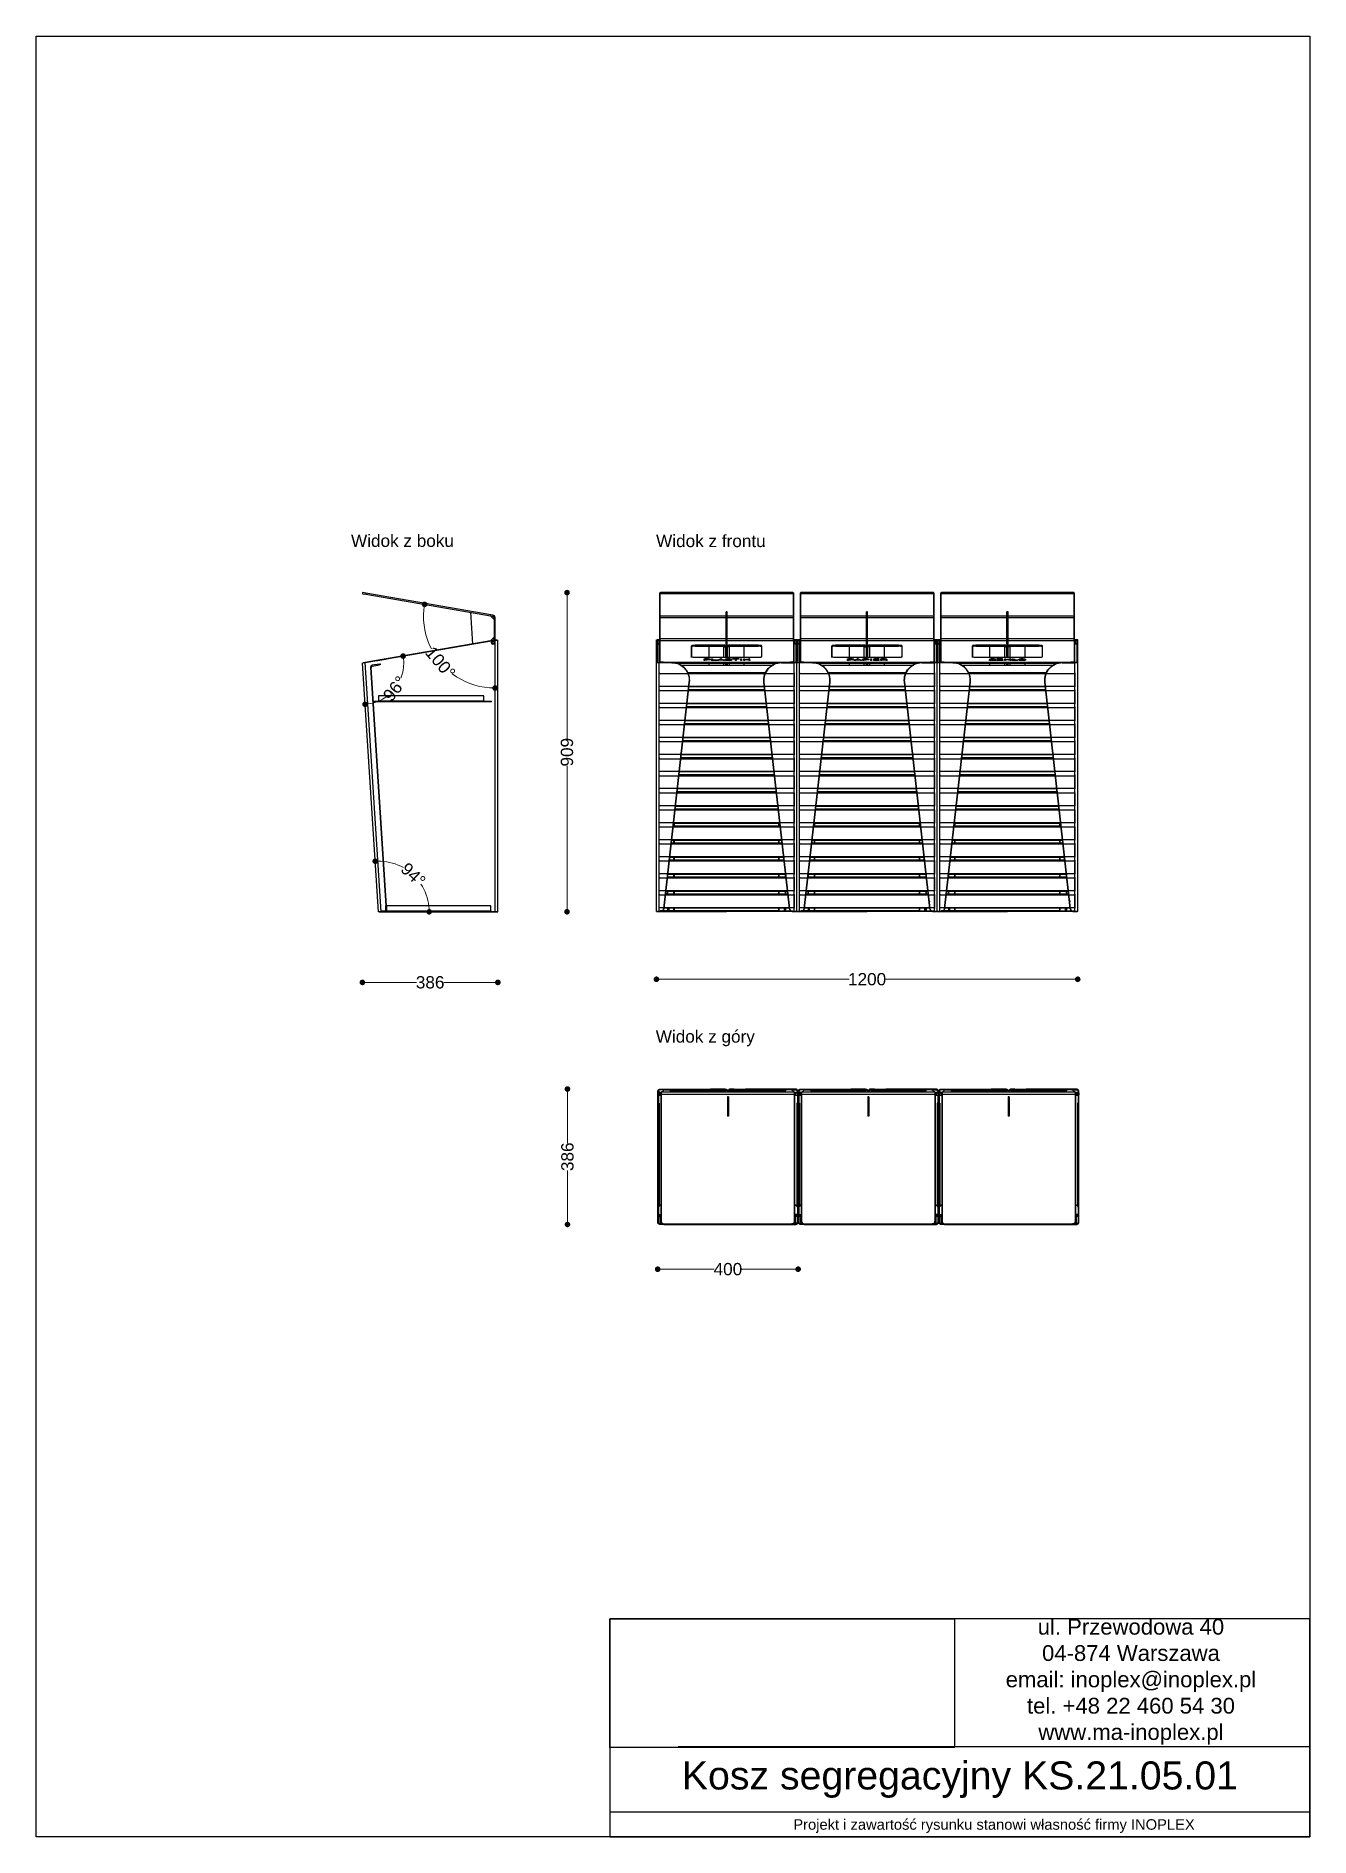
# Model space of a CAD drawing. Header units: millimetres. Extents: x 10366 to 23682, y 24552 to 29690.
# Drawn here: x 10366 to 13995, y 24552 to 29685 of the extents above; entities that cross this region are included whole.
import ezdxf

# ---------------------------------------------------------------- set-up
doc = ezdxf.new("R2010")
doc.units = ezdxf.units.MM
doc.header["$LTSCALE"] = 3
doc.layers.add('DomyÅ›lny', color=7, linetype='Continuous')
doc.styles.get("Standard").update_dxf_attribs({"font": 'arial.ttf'})
doc.dimstyles.new('MATEUSZ', dxfattribs={"dimtxt": 35, "dimasz": 16, "dimexe": 0.18, "dimexo": 0.0625, "dimgap": 0.09, "dimtad": 0, "dimdec": 0, "dimdsep": 46, "dimtxsty": 'Standard', "dimblk": 'DOT', "dimcen": 0.09, "dimse1": 1, "dimse2": 1, "dimadec": 0, "dimazin": 0, "dimtfac": 1, "dimtdec": 0, "dimtofl": 0, "dimtmove": 0, "dimatfit": 3, "dimfxl": 1, "dimtolj": 1, "dimtzin": 0, "dimlwd": 9, "dimlwe": 9, "dimarcsym": 0})
picture_1 = doc.add_image_def('image1.jpg', size_in_pixel=(1896, 709))

msp = doc.modelspace()

# ---------------------------------------------------------------- texts
for s, p in [('Widok z boku', (11263.4, 28228.8)), ('Widok z frontu', (12132.5, 28228.3)), ('Widok z góry', (12131.5, 26816.2))]:
    msp.add_text(s, height=34.962).set_placement(p)
at = {"attachment_point": 5}
for s, width, gutter_width, heights, insert, char_height in [('ul. Przewodowa 40\\P04-874 Warszawa\\Pemail: inoplex@inoplex.pl\\Ptel. +48 22 460 54 30\\Pwww.ma-inoplex.pl', 1019.877, 1, [432.7], (13485.1, 24994.8), 45), ('Kosz segregacyjny KS.21.05.01', 1993.625, 1, [0], (12997.9, 24715.8), 80), ('Projekt i zawartość rysunku stanowi własność firmy INOPLEX ', 1800.088, 12.5, [70.5], (13095, 24583.6), 30)]:
    msp.add_mtext_dynamic_manual_height_columns(s, width=width, gutter_width=gutter_width, heights=heights, dxfattribs=dict(at, insert=insert, char_height=char_height))

# ---------------------------------------------------------------- blocks, each defined once
blk = doc.blocks.new('_Dot')
at = {"color": 0, "linetype": 'ByBlock', "lineweight": -2}
blk.add_line((-0.5, 0), (-1, 0), dxfattribs=at)
at = {"color": 0, "linetype": 'ByBlock', "const_width": 0.5}
blk.add_lwpolyline([(-0.25, 0, 1), (0.25, 0, 1)], format="xyb", close=True, dxfattribs=at)
blk = doc.blocks.new('*D52')
at = {"color": 0, "lineweight": 9, "transparency": 16777216}
for p, q in [((11878.7, 28082.5), (11878.7, 27682.5)), ((11878.7, 27205), (11878.7, 27605))]:
    blk.add_line(p, q, dxfattribs=at)
at = {"layer": 'Defpoints', "color": 0, "transparency": 16777216}
for p in [(11296.3, 28098.5), (11681.7, 27189), (11878.7, 27189)]:
    blk.add_point(p, dxfattribs=at)
at = {"color": 0, "lineweight": 9, "transparency": 16777216, "xscale": 16, "yscale": 16, "zscale": 16}
for p, rotation in [((11878.7, 28098.5), 90), ((11878.7, 27189), 270)]:
    blk.add_blockref('_Dot', p, dxfattribs=dict(at, rotation=rotation))
at = {"color": 0, "transparency": 16777216, "insert": (11878.7, 27643.7), "char_height": 35, "attachment_point": 5, "rotation": 90}
blk.add_mtext('\\A1;909', dxfattribs=at)
blk = doc.blocks.new('*D63')
at = {"color": 0, "lineweight": 9, "transparency": 16777216}
for start, end in [(60.6469, 87.3569), (6.3525, 33.0625)]:
    blk.add_arc((11341.7, 27189), 144.4, start, end, dxfattribs=at)
at = {"layer": 'Defpoints', "color": 0, "transparency": 16777216}
for p in [(11295.8, 27897.8), (11465.2, 27263.9), (11341.7, 27189), (11349.5, 27189), (11674, 27189)]:
    blk.add_point(p, dxfattribs=at)
at = {"color": 0, "lineweight": 9, "transparency": 16777216, "xscale": 16, "yscale": 16, "zscale": 16}
for p, rotation in [((11332.4, 27333.1), 180.5331067210407), ((11486.1, 27189), 273.1762388187797)]:
    blk.add_blockref('_Dot', p, dxfattribs=dict(at, rotation=rotation))
at = {"color": 0, "transparency": 16777216, "insert": (11440.5, 27294.4), "char_height": 35, "attachment_point": 5, "rotation": 316.8547}
blk.add_mtext('\\A1;94°', dxfattribs=at)
blk = doc.blocks.new('*D64')
at = {"color": 0, "lineweight": 9, "transparency": 16777216}
for start, end in [(338.7249, 1.9576), (281.5002, 304.7329)]:
    blk.add_arc((11295.8, 27897.8), 117.8, start, end, dxfattribs=at)
at = {"layer": 'Defpoints', "color": 0, "transparency": 16777216}
for p in [(11674, 27962.8), (11295.8, 27897.8), (11303.5, 27899.1), (11364.5, 27802.2), (11341.7, 27189)]:
    blk.add_point(p, dxfattribs=at)
at = {"color": 0, "lineweight": 9, "transparency": 16777216, "xscale": 16, "yscale": 16, "zscale": 16}
for p, rotation in [((11411.8, 27917.7), 95.85303802609168), ((11303.4, 27780.3), 187.604756011643)]:
    blk.add_blockref('_Dot', p, dxfattribs=dict(at, rotation=rotation))
at = {"color": 0, "transparency": 16777216, "insert": (11388.2, 27824.9), "char_height": 35, "attachment_point": 5, "rotation": 51.7289}
blk.add_mtext('\\A1;96°', dxfattribs=at)
blk = doc.blocks.new('*D65')
at = {"color": 0, "lineweight": 9, "transparency": 16777216}
for start, end in [(174.7469, 206.9859), (233.2656, 265.5046)]:
    blk.add_arc((11674, 28030.5), 204, start, end, dxfattribs=at)
at = {"layer": 'Defpoints', "color": 0, "transparency": 16777216}
for p in [(11305.6, 28093.8), (11666.8, 28031.8), (11486.9, 27949.2), (11674, 27962.8), (11674, 27189)]:
    blk.add_point(p, dxfattribs=at)
at = {"color": 0, "lineweight": 9, "transparency": 16777216, "xscale": 16, "yscale": 16, "zscale": 16}
for p, rotation in [((11472.9, 28065.1), 82.4992301013662), ((11674, 27826.6), 357.7523214007193)]:
    blk.add_blockref('_Dot', p, dxfattribs=dict(at, rotation=rotation))
at = {"color": 0, "transparency": 16777216, "insert": (11518, 27899.1), "char_height": 35, "attachment_point": 5, "rotation": 310.1258}
blk.add_mtext('\\A1;100°', dxfattribs=at)
blk = doc.blocks.new('*D66')
at = {"color": 0, "lineweight": 9, "transparency": 16777216}
for p, q in [((11311.8, 26987.8), (11450, 26987.8)), ((11665.7, 26987.8), (11527.5, 26987.8))]:
    blk.add_line(p, q, dxfattribs=at)
at = {"layer": 'Defpoints', "color": 0, "transparency": 16777216}
for p in [(11295.8, 27897.8), (11681.7, 27189), (11681.7, 26987.8)]:
    blk.add_point(p, dxfattribs=at)
at = {"color": 0, "lineweight": 9, "transparency": 16777216, "xscale": 16, "yscale": 16, "zscale": 16, "rotation": 180}
blk.add_blockref('_Dot', (11295.8, 26987.8), dxfattribs=at)
at = {"color": 0, "lineweight": 9, "transparency": 16777216, "xscale": 16, "yscale": 16, "zscale": 16}
blk.add_blockref('_Dot', (11681.7, 26987.8), dxfattribs=at)
at = {"color": 0, "transparency": 16777216, "insert": (11488.8, 26987.8), "char_height": 35, "attachment_point": 5}
blk.add_mtext('\\A1;386', dxfattribs=at)
blk = doc.blocks.new('*D67')
at = {"color": 0, "lineweight": 9, "transparency": 16777216}
for p, q in [((12149.4, 26996.7), (12682.7, 26996.7)), ((13317.4, 26996.7), (12784, 26996.7))]:
    blk.add_line(p, q, dxfattribs=at)
at = {"layer": 'Defpoints', "color": 0, "transparency": 16777216}
for p in [(12133.4, 27189.8), (13333.4, 27189.8), (13333.4, 26996.7)]:
    blk.add_point(p, dxfattribs=at)
at = {"color": 0, "lineweight": 9, "transparency": 16777216, "xscale": 16, "yscale": 16, "zscale": 16, "rotation": 180}
blk.add_blockref('_Dot', (12133.4, 26996.7), dxfattribs=at)
at = {"color": 0, "lineweight": 9, "transparency": 16777216, "xscale": 16, "yscale": 16, "zscale": 16}
blk.add_blockref('_Dot', (13333.4, 26996.7), dxfattribs=at)
at = {"color": 0, "transparency": 16777216, "insert": (12733.4, 26996.7), "char_height": 35, "attachment_point": 5}
blk.add_mtext('\\A1;1200', dxfattribs=at)
blk = doc.blocks.new('*D68')
at = {"color": 0, "lineweight": 9, "transparency": 16777216}
for p, q in [((11880, 26667.9), (11880, 26529.6)), ((11880, 26313.9), (11880, 26452.2))]:
    blk.add_line(p, q, dxfattribs=at)
at = {"layer": 'Defpoints', "color": 0, "transparency": 16777216}
for p in [(12144.7, 26683.9), (11880, 26297.9), (12144.7, 26297.9)]:
    blk.add_point(p, dxfattribs=at)
at = {"color": 0, "lineweight": 9, "transparency": 16777216, "xscale": 16, "yscale": 16, "zscale": 16}
for p, rotation in [((11880, 26683.9), 90), ((11880, 26297.9), 270)]:
    blk.add_blockref('_Dot', p, dxfattribs=dict(at, rotation=rotation))
at = {"color": 0, "transparency": 16777216, "insert": (11880, 26490.9), "char_height": 35, "attachment_point": 5, "rotation": 90}
blk.add_mtext('\\A1;386', dxfattribs=at)
blk = doc.blocks.new('*D71')
at = {"color": 0, "lineweight": 9, "transparency": 16777216}
for p, q in [((12153, 26170.5), (12297.6, 26170.5)), ((12521, 26170.5), (12376.4, 26170.5))]:
    blk.add_line(p, q, dxfattribs=at)
at = {"layer": 'Defpoints', "color": 0, "transparency": 16777216}
for p in [(12137, 26305.6), (12537, 26305.6), (12537, 26170.5)]:
    blk.add_point(p, dxfattribs=at)
at = {"color": 0, "lineweight": 9, "transparency": 16777216, "xscale": 16, "yscale": 16, "zscale": 16, "rotation": 180}
blk.add_blockref('_Dot', (12137, 26170.5), dxfattribs=at)
at = {"color": 0, "lineweight": 9, "transparency": 16777216, "xscale": 16, "yscale": 16, "zscale": 16}
blk.add_blockref('_Dot', (12537, 26170.5), dxfattribs=at)
at = {"color": 0, "transparency": 16777216, "insert": (12337, 26170.5), "char_height": 35, "attachment_point": 5}
blk.add_mtext('\\A1;400', dxfattribs=at)

# ---------------------------------------------------------------- dimensions: what is measured, and where the dimension line sits
for base, p1, p2, picture, middle in [((11878.7352, 27189.0097), (11296.2803, 28098.4802), (11681.7274, 27189.0097), '*D52', (11878.7352, 27643.7449)), ((11880, 26297.9), (12144.7, 26683.9), (12144.7, 26297.9), '*D68', (11880, 26490.9))]:
    dim = msp.add_linear_dim(base=base, p1=p1, p2=p2, angle=90, dimstyle='MATEUSZ')
    dim.commit()
    dim.dimension.update_dxf_attribs({"geometry": picture, "text_midpoint": middle})
for base, line1, line2, picture, middle in [((11486.9, 27949.2), ((11674, 27189), (11674, 27962.8)), ((11305.6, 28093.8), (11666.8, 28031.8)), '*D65', (11518, 27899.1)), ((11364.5, 27802.2), ((11674, 27962.8), (11303.5, 27899.1)), ((11341.7, 27189), (11295.8, 27897.8)), '*D64', (11388.2, 27824.9)), ((11465.2, 27263.9), ((11674, 27189), (11349.5, 27189)), ((11341.7, 27189), (11295.8, 27897.8)), '*D63', (11440.5, 27294.4))]:
    dim = msp.add_angular_dim_2l(base=base, line1=line1, line2=line2, dimstyle='MATEUSZ')
    dim.commit()
    dim.dimension.update_dxf_attribs({"geometry": picture, "text_midpoint": middle})
for base, p1, p2, picture, middle in [((11681.7, 26987.8), (11295.8, 27897.8), (11681.7, 27189), '*D66', (11488.8, 26987.8)), ((13333.4, 26996.7), (12133.4, 27189.8), (13333.4, 27189.8), '*D67', (12733.4, 26996.7)), ((12537, 26170.5), (12137, 26305.6), (12537, 26305.6), '*D71', (12337, 26170.5))]:
    dim = msp.add_linear_dim(base=base, p1=p1, p2=p2, dimstyle='MATEUSZ')
    dim.commit()
    dim.dimension.update_dxf_attribs({"geometry": picture, "text_midpoint": middle})

# ---------------------------------------------------------------- linework, layer by layer
for p, q in [((13995, 24809.6), (12194.9, 24809.6)), ((13994.7, 24623), (12001.1, 24623))]:
    msp.add_line(p, q)
for points in [[(10366.2, 24552.5), (10366.2, 29684.6), (13995, 29684.6), (13995, 24552.5)], [(12001.1, 24552.5), (13995, 24552.5), (13995, 25174.2), (12001.1, 25174.2)]]:
    msp.add_lwpolyline(points, close=True)
at = {"layer": 'DomyÅ›lny'}
for p, q in [((11296.3, 28098.5), (11295.8, 28095.5)), ((11306.1, 28096.8), (11305.6, 28093.8)), ((11305.6, 28093.8), (11666.8, 28031.8)), ((11667.3, 28034.7), (11306.1, 28096.8)), ((12143.4, 28035.6), (12143.4, 28097.6)), ((12143.4, 28097.6), (12143.4, 28094.6)), ((12143.4, 28094.6), (12143.4, 28032.6)), ((12513.4, 28099.3), (12153.4, 28099.3)), ((12153.4, 28099.3), (12153.4, 28096.3)), ((12153.4, 28096.3), (12513.4, 28096.3)), ((12513.4, 28099.3), (12513.4, 28096.3)), ((12523.4, 28035.6), (12523.4, 28097.6)), ((12523.4, 28097.6), (12523.4, 28094.6)), ((12523.4, 28094.6), (12523.4, 28032.6)), ((12543.4, 28035.6), (12543.4, 28097.6)), ((12543.4, 28097.6), (12543.4, 28094.6)), ((12543.4, 28094.6), (12543.4, 28032.6)), ((12913.4, 28099.3), (12553.4, 28099.3)), ((12553.4, 28099.3), (12553.4, 28096.3)), ((12553.4, 28096.3), (12913.4, 28096.3)), ((12913.4, 28099.3), (12913.4, 28096.3)), ((12923.4, 28035.6), (12923.4, 28097.6)), ((12923.4, 28097.6), (12923.4, 28094.6)), ((12923.4, 28094.6), (12923.4, 28032.6)), ((12943.4, 28035.6), (12943.4, 28097.6)), ((12943.4, 28097.6), (12943.4, 28094.6)), ((12943.4, 28094.6), (12943.4, 28032.6)), ((13313.4, 28099.3), (12953.4, 28099.3)), ((12953.4, 28099.3), (12953.4, 28096.3)), ((12953.4, 28096.3), (13313.4, 28096.3)), ((13313.4, 28099.3), (13313.4, 28096.3)), ((13323.4, 28035.6), (13323.4, 28097.6)), ((13323.4, 28097.6), (13323.4, 28094.6)), ((13323.4, 28094.6), (13323.4, 28032.6)), ((11610.5, 27952), (11604.7, 28042.5)), ((11610.5, 27952), (11604.7, 28042.5)), ((11671, 28021.8), (11659.8, 28033)), ((11671, 28021.8), (11659.8, 28033)), ((11671, 28026.8), (11671, 27966.7)), ((11674, 27966.7), (11674, 28026.8)), ((12143.4, 28032.6), (12331.9, 28032.6)), ((12143.4, 27967.5), (12143.4, 28027.6)), ((12143.4, 28027.6), (12143.4, 27967.5)), ((12143.4, 28027.6), (12331.9, 28027.6)), ((12334.9, 28043.3), (12331.9, 28043.3)), ((12331.9, 27952.9), (12331.9, 28043.3)), ((12331.9, 28033.8), (12331.9, 28043.3)), ((12334.9, 27952.9), (12334.9, 28043.3)), ((12334.9, 28033.8), (12334.9, 28043.3)), ((12334.9, 28032.6), (12523.4, 28032.6)), ((12334.9, 28027.6), (12523.4, 28027.6)), ((12523.4, 27967.5), (12523.4, 28027.6)), ((12523.4, 28027.6), (12523.4, 27967.5)), ((12543.4, 28032.6), (12731.9, 28032.6)), ((12543.4, 27967.5), (12543.4, 28027.6)), ((12543.4, 28027.6), (12543.4, 27967.5)), ((12543.4, 28027.6), (12731.9, 28027.6)), ((12734.9, 28043.3), (12731.9, 28043.3)), ((12731.9, 27952.9), (12731.9, 28043.3)), ((12731.9, 28033.8), (12731.9, 28043.3)), ((12734.9, 27952.9), (12734.9, 28043.3)), ((12734.9, 28033.8), (12734.9, 28043.3)), ((12734.9, 28032.6), (12923.4, 28032.6)), ((12734.9, 28027.6), (12923.4, 28027.6)), ((12923.4, 27967.5), (12923.4, 28027.6)), ((12923.4, 28027.6), (12923.4, 27967.5)), ((12943.4, 28032.6), (13131.9, 28032.6)), ((12943.4, 27967.5), (12943.4, 28027.6)), ((12943.4, 28027.6), (12943.4, 27967.5)), ((12943.4, 28027.6), (13131.9, 28027.6)), ((13134.9, 28043.3), (13131.9, 28043.3)), ((13131.9, 27952.9), (13131.9, 28043.3)), ((13131.9, 28033.8), (13131.9, 28043.3)), ((13134.9, 27952.9), (13134.9, 28043.3)), ((13134.9, 28033.8), (13134.9, 28043.3)), ((13134.9, 28032.6), (13323.4, 28032.6)), ((13134.9, 28027.6), (13323.4, 28027.6)), ((13323.4, 27967.5), (13323.4, 28027.6)), ((13323.4, 28027.6), (13323.4, 27967.5)), ((11671, 27971.7), (11659.8, 27960.5)), ((11671, 27971.7), (11659.8, 27960.5)), ((11303.5, 27899.1), (11674, 27962.8)), ((11674, 27962.8), (11303.5, 27899.1)), ((11666.8, 27961.7), (11313.8, 27900.9)), ((11659.8, 27960.5), (11610.5, 27952)), ((11659.8, 27960.5), (11610.5, 27952)), ((11674, 27189), (11674, 27962.8)), ((11681.7, 27189), (11681.7, 27962.8)), ((12133.4, 27963.6), (12135.4, 27963.6)), ((12133.4, 27899.9), (12133.4, 27963.6)), ((12133.4, 27189.8), (12133.4, 27963.6)), ((12143.4, 27953.7), (12133.4, 27953.7)), ((12135.4, 27963.6), (12135.4, 27899.9)), ((12135.4, 27961.1), (12135.4, 27963.6)), ((12135.4, 27961.7), (12140.4, 27961.7)), ((12140.4, 27953.7), (12135.4, 27953.7)), ((12135.4, 27899), (12135.4, 27952.8)), ((12140.4, 27951.7), (12135.4, 27951.7)), ((12140.4, 27959.7), (12143.4, 27959.7)), ((12143.6, 27963.6), (12141.1, 27963.6)), ((12141.1, 27959.7), (12141.1, 27963.6)), ((12141.1, 27963.6), (12144.4, 27963.6)), ((12141.1, 27898.6), (12141.1, 27955)), ((12143.4, 27967.5), (12331.9, 27967.5)), ((12143.4, 27962.5), (12143.4, 27901.7)), ((12143.4, 27962.5), (12331.9, 27962.5)), ((12233.4, 27946.7), (12233.4, 27916.2)), ((12233.4, 27943.8), (12233.4, 27946.7)), ((12233.4, 27913.2), (12233.4, 27943.8)), ((12423.4, 27948.4), (12243.4, 27948.4)), ((12243.4, 27945.5), (12243.4, 27948.4)), ((12243.4, 27945.5), (12423.4, 27945.5)), ((12283.4, 27914.5), (12283.4, 27948.4)), ((12325.6, 27943.6), (12325.6, 27948.4)), ((12325.6, 27943.6), (12325.6, 27948.4)), ((12325.6, 27914.5), (12325.6, 27943.6)), ((12333.4, 27943.6), (12331.4, 27943.6)), ((12331.4, 27914.5), (12331.4, 27943.6)), ((12334.9, 27952.9), (12331.9, 27952.9)), ((12333.4, 27914.5), (12333.4, 27943.6)), ((12335.4, 27943.6), (12333.4, 27943.6)), ((12333.4, 27914.5), (12333.4, 27943.6)), ((12334.9, 27967.5), (12523.4, 27967.5)), ((12334.9, 27962.5), (12523.4, 27962.5)), ((12335.4, 27914.5), (12335.4, 27943.6)), ((12341.1, 27943.6), (12341.1, 27948.4)), ((12341.1, 27943.6), (12341.1, 27948.4)), ((12341.1, 27914.5), (12341.1, 27943.6)), ((12383.4, 27914.5), (12383.4, 27948.4)), ((12423.4, 27945.5), (12423.4, 27948.4)), ((12433.4, 27916.2), (12433.4, 27946.7)), ((12433.4, 27943.8), (12433.4, 27946.7)), ((12525.6, 27963.6), (12522.3, 27963.6)), ((12523, 27963.6), (12525.6, 27963.6)), ((12523.4, 27962.5), (12523.4, 27901.7)), ((12523.4, 27959.7), (12526.4, 27959.7)), ((12533.4, 27953.7), (12523.4, 27953.7)), ((12525.6, 27959.7), (12525.6, 27963.6)), ((12525.6, 27898.6), (12525.6, 27955)), ((12526.4, 27961.7), (12531.4, 27961.7)), ((12531.4, 27953.7), (12526.4, 27953.7)), ((12531.4, 27951.7), (12526.4, 27951.7)), ((12531.4, 27963.6), (12533.4, 27963.6)), ((12531.4, 27963.6), (12531.4, 27899.9)), ((12531.4, 27961.1), (12531.4, 27963.6)), ((12531.4, 27899), (12531.4, 27952.8)), ((12533.4, 27899.9), (12533.4, 27963.6)), ((12533.4, 27899.9), (12533.4, 27963.6)), ((12533.4, 27963.6), (12535.4, 27963.6)), ((12543.4, 27953.7), (12533.4, 27953.7)), ((12535.4, 27961.1), (12535.4, 27963.6)), ((12535.4, 27963.6), (12535.4, 27899.9)), ((12535.4, 27961.7), (12540.4, 27961.7)), ((12540.4, 27953.7), (12535.4, 27953.7)), ((12535.4, 27899), (12535.4, 27952.8)), ((12540.4, 27951.7), (12535.4, 27951.7)), ((12540.4, 27959.7), (12543.4, 27959.7)), ((12541.1, 27959.7), (12541.1, 27963.6)), ((12541.1, 27963.6), (12544.2, 27963.6)), ((12541.1, 27898.6), (12541.1, 27955)), ((12543.4, 27967.5), (12731.9, 27967.5)), ((12543.4, 27962.5), (12543.4, 27901.7)), ((12543.4, 27962.5), (12731.9, 27962.5)), ((12633.4, 27946.7), (12633.4, 27916.2)), ((12633.4, 27943.8), (12633.4, 27946.7)), ((12633.4, 27913.2), (12633.4, 27943.8)), ((12823.4, 27948.4), (12643.4, 27948.4)), ((12643.4, 27945.5), (12643.4, 27948.4)), ((12643.4, 27945.5), (12823.4, 27945.5)), ((12683.4, 27914.5), (12683.4, 27948.4)), ((12725.6, 27943.6), (12725.6, 27948.4)), ((12725.6, 27943.6), (12725.6, 27948.4)), ((12725.6, 27914.5), (12725.6, 27943.6)), ((12733.4, 27943.6), (12731.4, 27943.6)), ((12731.4, 27914.5), (12731.4, 27943.6)), ((12734.9, 27952.9), (12731.9, 27952.9)), ((12733.4, 27914.5), (12733.4, 27943.6)), ((12735.4, 27943.6), (12733.4, 27943.6)), ((12733.4, 27914.5), (12733.4, 27943.6)), ((12734.9, 27967.5), (12923.4, 27967.5)), ((12734.9, 27962.5), (12923.4, 27962.5)), ((12735.4, 27914.5), (12735.4, 27943.6)), ((12741.1, 27943.6), (12741.1, 27948.4)), ((12741.1, 27943.6), (12741.1, 27948.4)), ((12741.1, 27914.5), (12741.1, 27943.6)), ((12783.4, 27914.5), (12783.4, 27948.4)), ((12823.4, 27945.5), (12823.4, 27948.4)), ((12833.4, 27916.2), (12833.4, 27946.7)), ((12833.4, 27943.8), (12833.4, 27946.7)), ((12925.6, 27963.6), (12922.1, 27963.6)), ((12922.9, 27963.6), (12925.6, 27963.6)), ((12923.4, 27962.5), (12923.4, 27901.7)), ((12923.4, 27959.7), (12926.4, 27959.7)), ((12933.4, 27953.7), (12923.4, 27953.7)), ((12925.6, 27959.7), (12925.6, 27963.6)), ((12925.6, 27898.6), (12925.6, 27955)), ((12926.4, 27961.7), (12931.4, 27961.7)), ((12931.4, 27953.7), (12926.4, 27953.7)), ((12931.4, 27951.7), (12926.4, 27951.7)), ((12931.4, 27963.6), (12933.4, 27963.6)), ((12931.4, 27963.6), (12931.4, 27899.9)), ((12931.4, 27961.1), (12931.4, 27963.6)), ((12931.4, 27899), (12931.4, 27952.8)), ((12933.4, 27899.9), (12933.4, 27963.6)), ((12933.4, 27899.9), (12933.4, 27963.6)), ((12933.4, 27963.6), (12935.4, 27963.6)), ((12943.4, 27953.7), (12933.4, 27953.7)), ((12935.4, 27963.6), (12935.4, 27899.9)), ((12935.4, 27961.1), (12935.4, 27963.6)), ((12935.4, 27961.7), (12940.4, 27961.7)), ((12940.4, 27953.7), (12935.4, 27953.7)), ((12935.4, 27899), (12935.4, 27952.8)), ((12940.4, 27951.7), (12935.4, 27951.7)), ((12940.4, 27959.7), (12943.4, 27959.7)), ((12944.1, 27963.6), (12941.1, 27963.6)), ((12941.1, 27959.7), (12941.1, 27963.6)), ((12941.1, 27963.6), (12944.8, 27963.6)), ((12941.1, 27898.6), (12941.1, 27955)), ((12943.4, 27967.5), (13131.9, 27967.5)), ((12943.4, 27962.5), (12943.4, 27901.7)), ((12943.4, 27962.5), (13131.9, 27962.5)), ((13033.4, 27946.7), (13033.4, 27916.2)), ((13033.4, 27943.8), (13033.4, 27946.7)), ((13033.4, 27913.2), (13033.4, 27943.8)), ((13223.4, 27948.4), (13043.4, 27948.4)), ((13043.4, 27945.5), (13043.4, 27948.4)), ((13043.4, 27945.5), (13223.4, 27945.5)), ((13083.4, 27914.5), (13083.4, 27948.4)), ((13125.6, 27943.6), (13125.6, 27948.4)), ((13125.6, 27943.6), (13125.6, 27948.4)), ((13125.6, 27914.5), (13125.6, 27943.6)), ((13133.4, 27943.6), (13131.4, 27943.6)), ((13131.4, 27914.5), (13131.4, 27943.6)), ((13134.9, 27952.9), (13131.9, 27952.9)), ((13133.4, 27914.5), (13133.4, 27943.6)), ((13133.4, 27914.5), (13133.4, 27943.6)), ((13135.4, 27943.6), (13133.4, 27943.6)), ((13134.9, 27967.5), (13323.4, 27967.5)), ((13134.9, 27962.5), (13323.4, 27962.5)), ((13135.4, 27914.5), (13135.4, 27943.6)), ((13141.1, 27943.6), (13141.1, 27948.4)), ((13141.1, 27943.6), (13141.1, 27948.4)), ((13141.1, 27914.5), (13141.1, 27943.6)), ((13183.4, 27914.5), (13183.4, 27948.4)), ((13223.4, 27945.5), (13223.4, 27948.4)), ((13233.4, 27916.2), (13233.4, 27946.7)), ((13233.4, 27943.8), (13233.4, 27946.7)), ((13325.6, 27963.6), (13321.9, 27963.6)), ((13322.7, 27963.6), (13325.6, 27963.6)), ((13323.4, 27962.5), (13323.4, 27901.7)), ((13323.4, 27959.7), (13326.4, 27959.7)), ((13333.4, 27953.7), (13323.4, 27953.7)), ((13325.6, 27959.7), (13325.6, 27963.6)), ((13325.6, 27898.6), (13325.6, 27955)), ((13326.4, 27961.7), (13331.4, 27961.7)), ((13331.4, 27953.7), (13326.4, 27953.7)), ((13331.4, 27951.7), (13326.4, 27951.7)), ((13331.4, 27963.6), (13333.4, 27963.6)), ((13331.4, 27963.6), (13331.4, 27899.9)), ((13331.4, 27961.1), (13331.4, 27963.6)), ((13331.4, 27899), (13331.4, 27952.8)), ((13333.4, 27899.9), (13333.4, 27963.6)), ((13333.4, 27189.8), (13333.4, 27963.6)), ((11341.7, 27189), (11295.8, 27897.8)), ((11349.5, 27189), (11303.5, 27899.1)), ((11318.6, 27885.2), (11362.6, 27206)), ((11364.6, 27206), (11320.6, 27885.3)), ((11344.7, 27895), (11323.5, 27891.4)), ((11323.8, 27889.4), (11345, 27893)), ((11345, 27893), (11344.7, 27895)), ((11345.4, 27905.4), (11345.2, 27906.4)), ((11359.7, 27908.9), (11359.9, 27907.9)), ((11359.7, 27908.9), (11359.9, 27907.9)), ((11361.5, 27909.2), (11361.7, 27908.2)), ((12133.4, 27189.8), (12133.4, 27899.9)), ((12141.1, 27899), (12177.5, 27899)), ((12177.5, 27898.6), (12141.1, 27898.6)), ((12141.1, 27189.8), (12141.1, 27898.6)), ((12141.1, 27867.8), (12525.6, 27867.8)), ((12141.1, 27831.9), (12141.1, 27867.8)), ((12143.4, 27901.7), (12143.4, 27898.8)), ((12153.4, 27900), (12153.4, 27897.1)), ((12153.4, 27900), (12513.4, 27900)), ((12189.8, 27897.1), (12477, 27897.1)), ((12202.6, 27891.8), (12467, 27891.8)), ((12202.6, 27891.8), (12467, 27891.8)), ((12222.1, 27871), (12444.7, 27871)), ((12222.1, 27871), (12444.7, 27871)), ((12222.6, 27870), (12444.2, 27870)), ((12243.4, 27914.5), (12423.4, 27914.5)), ((12269, 27905.7), (12269, 27909.9)), ((12269, 27909), (12269, 27909.9)), ((12269, 27904.7), (12269, 27909)), ((12271.2, 27905.7), (12269, 27905.7)), ((12269, 27904.7), (12269, 27905.7)), ((12271.2, 27904.7), (12269, 27904.7)), ((12271.2, 27908.7), (12271.2, 27909.6)), ((12271.2, 27909.6), (12271.2, 27907.7)), ((12271.2, 27906.8), (12271.2, 27907.7)), ((12271.2, 27907.4), (12271.2, 27905.7)), ((12271.2, 27906.4), (12271.2, 27907.4)), ((12271.2, 27906.4), (12271.2, 27904.7)), ((12271.2, 27904.7), (12271.2, 27905.7)), ((12283.4, 27891.8), (12283.4, 27900)), ((12286, 27908.7), (12286, 27907.7)), ((12290.7, 27909), (12290.7, 27909.9)), ((12290.7, 27909.9), (12292.8, 27909.9)), ((12290.7, 27905.7), (12290.7, 27909.9)), ((12290.7, 27904.7), (12290.7, 27909)), ((12305.2, 27905.7), (12290.7, 27905.7)), ((12290.7, 27904.7), (12290.7, 27905.7)), ((12305.2, 27904.7), (12290.7, 27904.7)), ((12292.8, 27909), (12292.8, 27909.9)), ((12292.8, 27909.9), (12292.8, 27906)), ((12292.8, 27909), (12292.8, 27905)), ((12292.8, 27906), (12305.2, 27906)), ((12292.8, 27905), (12292.8, 27906)), ((12305.2, 27906), (12305.2, 27905.7)), ((12305.2, 27905), (12305.2, 27906)), ((12305.2, 27904.7), (12305.2, 27905.7)), ((12306.6, 27905.7), (12316, 27909.9)), ((12308.8, 27905.7), (12306.6, 27905.7)), ((12306.6, 27904.7), (12306.6, 27905.7)), ((12308.8, 27904.7), (12306.6, 27904.7)), ((12311.4, 27906.9), (12308.8, 27905.7)), ((12311.4, 27905.9), (12308.8, 27904.7)), ((12308.8, 27904.7), (12308.8, 27905.7)), ((12322.7, 27906.9), (12311.4, 27906.9)), ((12311.4, 27905.9), (12311.4, 27906.9)), ((12322.7, 27905.9), (12311.4, 27905.9)), ((12317, 27909.5), (12312, 27907.2)), ((12317, 27908.5), (12312, 27906.2)), ((12312, 27907.2), (12322, 27907.2)), ((12316, 27909.9), (12318, 27909.9)), ((12322, 27907.2), (12317, 27909.5)), ((12317, 27908.5), (12317, 27909.5)), ((12322, 27906.2), (12317, 27908.5)), ((12318, 27909.9), (12327.5, 27905.7)), ((12325.3, 27905.7), (12322.7, 27906.9)), ((12322.7, 27905.9), (12322.7, 27906.9)), ((12325.3, 27904.7), (12322.7, 27905.9)), ((12327.5, 27905.7), (12325.3, 27905.7)), ((12325.3, 27904.7), (12325.3, 27905.7)), ((12327.5, 27904.7), (12325.3, 27904.7)), ((12325.6, 27891.8), (12325.6, 27900)), ((12327.5, 27904.7), (12327.5, 27905.7)), ((12329.5, 27906.9), (12331.6, 27906.9)), ((12329.5, 27905.9), (12329.5, 27906.9)), ((12330.3, 27907.9), (12330.3, 27908.9)), ((12331.4, 27891.8), (12331.4, 27900)), ((12331.6, 27905.9), (12331.6, 27906.9)), ((12332.5, 27907.9), (12332.5, 27908.9)), ((12333.4, 27891.8), (12333.4, 27900)), ((12333.4, 27891.8), (12333.4, 27900)), ((12335.4, 27891.8), (12335.4, 27900)), ((12341.1, 27891.8), (12341.1, 27900)), ((12347.3, 27908.7), (12345.2, 27908.7)), ((12345.2, 27907.8), (12345.2, 27908.7)), ((12347.3, 27907.8), (12345.2, 27907.8)), ((12345.3, 27905.8), (12345.3, 27906.8)), ((12347.3, 27907.8), (12347.3, 27908.7)), ((12347.5, 27906.8), (12347.5, 27905.8)), ((12349.7, 27909.9), (12369, 27909.9)), ((12349.7, 27909), (12349.7, 27909.9)), ((12358.3, 27909.6), (12349.7, 27909.6)), ((12349.7, 27908.7), (12349.7, 27909.6)), ((12349.7, 27908.7), (12349.7, 27909)), ((12358.3, 27908.7), (12349.7, 27908.7)), ((12358.3, 27905.7), (12358.3, 27909.6)), ((12358.3, 27908.7), (12358.3, 27909.6)), ((12358.3, 27904.7), (12358.3, 27908.7)), ((12360.4, 27905.7), (12358.3, 27905.7)), ((12358.3, 27904.7), (12358.3, 27905.7)), ((12360.4, 27904.7), (12358.3, 27904.7)), ((12369, 27909.6), (12360.4, 27909.6)), ((12360.4, 27909.6), (12360.4, 27905.7)), ((12360.4, 27908.7), (12360.4, 27909.6)), ((12369, 27908.7), (12360.4, 27908.7)), ((12360.4, 27908.7), (12360.4, 27904.7)), ((12360.4, 27904.7), (12360.4, 27905.7)), ((12369, 27909), (12369, 27909.9)), ((12369, 27908.7), (12369, 27909.6)), ((12369, 27909), (12369, 27908.7)), ((12373.5, 27909), (12373.5, 27909.9)), ((12373.5, 27909.9), (12375.6, 27909.9)), ((12373.5, 27905.7), (12373.5, 27909.9)), ((12373.5, 27904.7), (12373.5, 27909)), ((12375.6, 27905.7), (12373.5, 27905.7)), ((12373.5, 27904.7), (12373.5, 27905.7)), ((12375.6, 27904.7), (12373.5, 27904.7)), ((12375.6, 27909), (12375.6, 27909.9)), ((12375.6, 27909.9), (12375.6, 27905.7)), ((12375.6, 27909), (12375.6, 27904.7)), ((12375.6, 27904.7), (12375.6, 27905.7)), ((12382.4, 27905.7), (12382.4, 27909.9)), ((12382.4, 27909.9), (12384.5, 27909.9)), ((12382.4, 27909), (12382.4, 27909.9)), ((12382.4, 27904.7), (12382.4, 27909)), ((12384.5, 27905.7), (12382.4, 27905.7)), ((12382.4, 27904.7), (12382.4, 27905.7)), ((12384.5, 27904.7), (12382.4, 27904.7)), ((12383.4, 27891.8), (12383.4, 27900)), ((12384.5, 27909.9), (12384.5, 27907.7)), ((12384.5, 27907.7), (12397.3, 27909.9)), ((12384.5, 27909), (12384.5, 27909.9)), ((12388, 27907.8), (12384.5, 27907.2)), ((12384.5, 27906.7), (12384.5, 27907.7)), ((12384.5, 27907.2), (12384.5, 27905.7)), ((12388, 27906.8), (12384.5, 27906.2)), ((12384.5, 27906.2), (12384.5, 27904.7)), ((12384.5, 27904.7), (12384.5, 27905.7)), ((12398.2, 27905.7), (12388, 27907.8)), ((12388, 27906.8), (12388, 27907.8)), ((12398.2, 27904.7), (12388, 27906.8)), ((12399.9, 27909.9), (12389.5, 27908.1)), ((12399.9, 27909), (12389.5, 27907.1)), ((12389.5, 27908.1), (12400.8, 27905.7)), ((12397.3, 27909.9), (12399.9, 27909.9)), ((12400.8, 27905.7), (12398.2, 27905.7)), ((12398.2, 27904.7), (12398.2, 27905.7)), ((12400.8, 27904.7), (12398.2, 27904.7)), ((12399.9, 27909), (12399.9, 27909.9)), ((12400.8, 27904.7), (12400.8, 27905.7)), ((12525.6, 27899), (12489.3, 27899)), ((12489.3, 27898.6), (12525.6, 27898.6)), ((12513.4, 27900), (12513.4, 27897.1)), ((12523.4, 27901.7), (12523.4, 27898.8)), ((12525.6, 27189.8), (12525.6, 27898.6)), ((12525.6, 27867.8), (12525.6, 27831.9)), ((12533.4, 27189.8), (12533.4, 27899.9)), ((12533.4, 27189.8), (12533.4, 27899.9)), ((12541.1, 27899), (12577.5, 27899)), ((12541.1, 27189.8), (12541.1, 27898.6)), ((12577.5, 27898.6), (12541.1, 27898.6)), ((12541.1, 27831.9), (12541.1, 27867.8)), ((12541.1, 27867.8), (12925.6, 27867.8)), ((12543.4, 27901.7), (12543.4, 27898.8)), ((12553.4, 27900), (12553.4, 27897.1)), ((12553.4, 27900), (12913.4, 27900)), ((12589.8, 27897.1), (12877, 27897.1)), ((12602.6, 27891.8), (12866.8, 27891.8)), ((12602.6, 27891.8), (12866.8, 27891.8)), ((12622.1, 27871), (12844.7, 27871)), ((12622.1, 27871), (12844.7, 27871)), ((12622.6, 27870), (12844.2, 27870)), ((12643.4, 27914.5), (12823.4, 27914.5)), ((12678.1, 27905.7), (12678.1, 27909.9)), ((12678.1, 27909), (12678.1, 27909.9)), ((12678.1, 27904.7), (12678.1, 27909)), ((12680.2, 27905.7), (12678.1, 27905.7)), ((12678.1, 27904.7), (12678.1, 27905.7)), ((12680.2, 27904.7), (12678.1, 27904.7)), ((12680.2, 27909.6), (12680.2, 27907.7)), ((12680.2, 27908.7), (12680.2, 27909.6)), ((12680.2, 27906.8), (12680.2, 27907.7)), ((12680.2, 27907.4), (12680.2, 27905.7)), ((12680.2, 27906.4), (12680.2, 27907.4)), ((12680.2, 27906.4), (12680.2, 27904.7)), ((12680.2, 27904.7), (12680.2, 27905.7)), ((12683.4, 27891.8), (12683.4, 27900)), ((12695, 27908.7), (12695, 27907.7)), ((12697.1, 27905.7), (12706.5, 27909.9)), ((12699.3, 27905.7), (12697.1, 27905.7)), ((12697.1, 27904.7), (12697.1, 27905.7)), ((12699.3, 27904.7), (12697.1, 27904.7)), ((12701.9, 27906.9), (12699.3, 27905.7)), ((12701.9, 27905.9), (12699.3, 27904.7)), ((12699.3, 27904.7), (12699.3, 27905.7)), ((12713.2, 27906.9), (12701.9, 27906.9)), ((12701.9, 27905.9), (12701.9, 27906.9)), ((12713.2, 27905.9), (12701.9, 27905.9)), ((12707.5, 27909.5), (12702.5, 27907.2)), ((12707.5, 27908.5), (12702.5, 27906.2)), ((12702.5, 27907.2), (12712.6, 27907.2)), ((12706.5, 27909.9), (12708.6, 27909.9)), ((12707.5, 27908.5), (12707.5, 27909.5)), ((12712.6, 27907.2), (12707.5, 27909.5)), ((12712.6, 27906.2), (12707.5, 27908.5)), ((12708.6, 27909.9), (12718, 27905.7)), ((12715.8, 27905.7), (12713.2, 27906.9)), ((12713.2, 27905.9), (12713.2, 27906.9)), ((12715.8, 27904.7), (12713.2, 27905.9)), ((12718, 27905.7), (12715.8, 27905.7)), ((12715.8, 27904.7), (12715.8, 27905.7)), ((12718, 27904.7), (12715.8, 27904.7)), ((12718, 27904.7), (12718, 27905.7)), ((12721.7, 27905.7), (12721.7, 27909.9)), ((12721.7, 27909), (12721.7, 27909.9)), ((12721.7, 27904.7), (12721.7, 27909)), ((12721.7, 27904.7), (12721.7, 27905.7)), ((12723.8, 27905.7), (12721.7, 27905.7)), ((12723.8, 27904.7), (12721.7, 27904.7)), ((12723.8, 27909.6), (12723.8, 27907.7)), ((12723.8, 27908.7), (12723.8, 27909.6)), ((12723.8, 27906.8), (12723.8, 27907.7)), ((12723.8, 27907.4), (12723.8, 27905.7)), ((12723.8, 27906.4), (12723.8, 27907.4)), ((12723.8, 27906.4), (12723.8, 27904.7)), ((12723.8, 27904.7), (12723.8, 27905.7)), ((12725.6, 27891.8), (12725.6, 27900)), ((12731.4, 27891.8), (12731.4, 27900)), ((12733.4, 27891.8), (12733.4, 27900)), ((12733.4, 27891.8), (12733.4, 27900)), ((12735.4, 27891.8), (12735.4, 27900)), ((12738.6, 27908.7), (12738.6, 27907.7)), ((12741.1, 27891.8), (12741.1, 27900)), ((12743.8, 27909), (12743.8, 27909.9)), ((12743.8, 27909.9), (12745.9, 27909.9)), ((12743.8, 27905.7), (12743.8, 27909.9)), ((12743.8, 27904.7), (12743.8, 27909)), ((12745.9, 27905.7), (12743.8, 27905.7)), ((12743.8, 27904.7), (12743.8, 27905.7)), ((12745.9, 27904.7), (12743.8, 27904.7)), ((12745.9, 27909), (12745.9, 27909.9)), ((12745.9, 27909.9), (12745.9, 27905.7)), ((12745.9, 27909), (12745.9, 27904.7)), ((12745.9, 27904.7), (12745.9, 27905.7)), ((12752.7, 27905.7), (12752.7, 27909.9)), ((12752.7, 27909.9), (12768.2, 27909.9)), ((12752.7, 27909), (12752.7, 27909.9)), ((12752.7, 27904.7), (12752.7, 27909)), ((12768.3, 27905.7), (12752.7, 27905.7)), ((12752.7, 27904.7), (12752.7, 27905.7)), ((12768.3, 27904.7), (12752.7, 27904.7)), ((12768.2, 27909.6), (12754.8, 27909.6)), ((12754.8, 27909.6), (12754.8, 27908)), ((12754.8, 27908.7), (12754.8, 27909.6)), ((12768.2, 27908.7), (12754.8, 27908.7)), ((12754.8, 27908), (12766.5, 27908)), ((12766.5, 27907.7), (12754.8, 27907.7)), ((12754.8, 27907.7), (12754.8, 27906)), ((12754.8, 27906.8), (12754.8, 27907.7)), ((12766.5, 27906.8), (12754.8, 27906.8)), ((12754.8, 27906.8), (12754.8, 27905)), ((12754.8, 27906), (12768.3, 27906)), ((12754.8, 27905), (12754.8, 27906)), ((12766.5, 27907.1), (12766.5, 27908)), ((12766.5, 27906.8), (12766.5, 27907.7)), ((12768.2, 27909), (12768.2, 27909.9)), ((12768.2, 27908.7), (12768.2, 27909.6)), ((12768.2, 27909), (12768.2, 27908.7)), ((12768.3, 27905), (12768.3, 27906)), ((12768.3, 27906), (12768.3, 27905.7)), ((12768.3, 27904.7), (12768.3, 27905.7)), ((12772.6, 27905.7), (12772.6, 27909.9)), ((12772.6, 27909), (12772.6, 27909.9)), ((12772.6, 27904.7), (12772.6, 27909)), ((12774.8, 27905.7), (12772.6, 27905.7)), ((12772.6, 27904.7), (12772.6, 27905.7)), ((12774.8, 27904.7), (12772.6, 27904.7)), ((12774.8, 27908.7), (12774.8, 27909.6)), ((12774.8, 27909.6), (12774.8, 27907.8)), ((12774.8, 27906.8), (12774.8, 27907.8)), ((12782, 27907.5), (12774.8, 27907.5)), ((12774.8, 27907.5), (12774.8, 27905.7)), ((12774.8, 27906.5), (12774.8, 27907.5)), ((12782, 27906.5), (12774.8, 27906.5)), ((12774.8, 27906.5), (12774.8, 27904.7)), ((12774.8, 27904.7), (12774.8, 27905.7)), ((12788.1, 27905.7), (12782, 27907.5)), ((12782, 27906.5), (12782, 27907.5)), ((12788.1, 27904.7), (12782, 27906.5)), ((12783.4, 27891.8), (12783.4, 27900)), ((12784.1, 27907.5), (12790.3, 27905.7)), ((12790.3, 27905.7), (12788.1, 27905.7)), ((12788.1, 27904.7), (12788.1, 27905.7)), ((12790.3, 27904.7), (12788.1, 27904.7)), ((12789.3, 27908.7), (12789.3, 27907.7)), ((12790.3, 27904.8), (12790.3, 27905.7)), ((12790.3, 27904.7), (12790.3, 27905.7)), ((12925.6, 27899), (12889.3, 27899)), ((12889.3, 27898.6), (12925.6, 27898.6)), ((12913.4, 27900), (12913.4, 27897.1)), ((12923.4, 27901.7), (12923.4, 27898.8)), ((12925.6, 27189.8), (12925.6, 27898.6)), ((12925.6, 27867.8), (12925.6, 27831.9)), ((12933.4, 27189.8), (12933.4, 27899.9)), ((12933.4, 27189.8), (12933.4, 27899.9)), ((12941.1, 27899), (12977.5, 27899)), ((12977.5, 27898.6), (12941.1, 27898.6)), ((12941.1, 27189.8), (12941.1, 27898.6)), ((12941.1, 27831.9), (12941.1, 27867.8)), ((12941.1, 27867.8), (13325.6, 27867.8)), ((12943.4, 27901.7), (12943.4, 27898.8)), ((12953.4, 27900), (12953.4, 27897.1)), ((12953.4, 27900), (13313.4, 27900)), ((12989.8, 27897.1), (13277, 27897.1)), ((13002.6, 27891.8), (13266.7, 27891.8)), ((13002.6, 27891.8), (13266.7, 27891.8)), ((13022.1, 27871), (13244.7, 27871)), ((13022.1, 27871), (13244.7, 27871)), ((13022.6, 27870), (13244.2, 27870)), ((13043.4, 27914.5), (13223.4, 27914.5)), ((13082, 27905.9), (13082, 27906.9)), ((13082, 27906.9), (13084.1, 27906.9)), ((13082.8, 27907.9), (13082.8, 27908.9)), ((13083.4, 27891.8), (13083.4, 27900)), ((13084.1, 27905.9), (13084.1, 27906.9)), ((13084.9, 27907.9), (13084.9, 27908.9)), ((13097.6, 27907.8), (13097.6, 27908.7)), ((13099.7, 27908.7), (13097.6, 27908.7)), ((13099.7, 27907.8), (13097.6, 27907.8)), ((13097.8, 27905.8), (13097.8, 27906.8)), ((13099.7, 27907.8), (13099.7, 27908.7)), ((13099.9, 27906.8), (13099.9, 27905.8)), ((13102.8, 27906), (13117.7, 27909.6)), ((13102.8, 27905.7), (13102.8, 27906)), ((13102.8, 27905), (13102.8, 27906)), ((13120.8, 27905.7), (13102.8, 27905.7)), ((13102.8, 27904.7), (13102.8, 27905.7)), ((13120.8, 27904.7), (13102.8, 27904.7)), ((13103.3, 27909.9), (13120.3, 27909.9)), ((13103.3, 27909), (13103.3, 27909.9)), ((13117.7, 27909.6), (13103.3, 27909.6)), ((13103.3, 27908.7), (13103.3, 27909.6)), ((13103.3, 27908.7), (13103.3, 27909)), ((13117.7, 27908.7), (13103.3, 27908.7)), ((13120.3, 27909.7), (13105.4, 27906)), ((13120.3, 27908.7), (13105.4, 27905)), ((13105.4, 27906), (13120.8, 27906)), ((13120.3, 27909), (13120.3, 27909.9)), ((13120.3, 27908.7), (13120.3, 27909.7)), ((13120.3, 27909), (13120.3, 27908.7)), ((13120.8, 27906), (13120.8, 27905.7)), ((13120.8, 27905), (13120.8, 27906)), ((13120.8, 27904.7), (13120.8, 27905.7)), ((13125.5, 27905.7), (13125.5, 27909.9)), ((13125.5, 27909.9), (13127.6, 27909.9)), ((13125.5, 27909), (13125.5, 27909.9)), ((13125.5, 27904.7), (13125.5, 27909)), ((13127.6, 27905.7), (13125.5, 27905.7)), ((13125.5, 27904.7), (13125.5, 27905.7)), ((13127.6, 27904.7), (13125.5, 27904.7)), ((13125.6, 27891.8), (13125.6, 27900)), ((13127.6, 27909.9), (13127.6, 27907.7)), ((13127.6, 27907.7), (13140.4, 27909.9)), ((13127.6, 27909), (13127.6, 27909.9)), ((13131.1, 27907.8), (13127.6, 27907.2)), ((13127.6, 27906.7), (13127.6, 27907.7)), ((13127.6, 27907.2), (13127.6, 27905.7)), ((13131.1, 27906.8), (13127.6, 27906.2)), ((13127.6, 27906.2), (13127.6, 27904.7)), ((13127.6, 27904.7), (13127.6, 27905.7)), ((13141.3, 27905.7), (13131.1, 27907.8)), ((13131.1, 27906.8), (13131.1, 27907.8)), ((13141.3, 27904.7), (13131.1, 27906.8)), ((13131.4, 27891.8), (13131.4, 27900)), ((13143.1, 27909.9), (13132.6, 27908.1)), ((13143.1, 27909), (13132.6, 27907.1)), ((13132.6, 27908.1), (13143.9, 27905.7)), ((13133.4, 27891.8), (13133.4, 27900)), ((13133.4, 27891.8), (13133.4, 27900)), ((13135.4, 27891.8), (13135.4, 27900)), ((13140.4, 27909.9), (13143.1, 27909.9)), ((13141.1, 27891.8), (13141.1, 27900)), ((13143.9, 27905.7), (13141.3, 27905.7)), ((13141.3, 27904.7), (13141.3, 27905.7)), ((13143.9, 27904.7), (13141.3, 27904.7)), ((13143.1, 27909), (13143.1, 27909.9)), ((13143.9, 27904.7), (13143.9, 27905.7)), ((13144.9, 27907.8), (13147.6, 27908)), ((13144.9, 27906.8), (13144.9, 27907.8)), ((13147.6, 27907.7), (13144.9, 27907.6)), ((13144.9, 27906.6), (13144.9, 27907.6)), ((13147.6, 27906.7), (13144.9, 27906.6)), ((13147.6, 27909), (13147.6, 27909.9)), ((13147.6, 27908), (13147.6, 27909.9)), ((13147.6, 27909.9), (13149.7, 27909.9)), ((13147.6, 27905.7), (13147.6, 27907.7)), ((13147.6, 27906.7), (13147.6, 27907.7)), ((13147.6, 27904.7), (13147.6, 27906.7)), ((13162.1, 27905.7), (13147.6, 27905.7)), ((13147.6, 27904.7), (13147.6, 27905.7)), ((13162.1, 27904.7), (13147.6, 27904.7)), ((13149.7, 27909.9), (13149.7, 27908.1)), ((13149.7, 27909), (13149.7, 27909.9)), ((13149.7, 27908.1), (13155, 27908.4)), ((13155, 27908.1), (13149.7, 27907.8)), ((13149.7, 27907.8), (13149.7, 27906)), ((13149.7, 27906.8), (13149.7, 27907.8)), ((13155, 27907.1), (13149.7, 27906.8)), ((13149.7, 27906.8), (13149.7, 27905)), ((13149.7, 27906), (13162.1, 27906)), ((13149.7, 27905), (13149.7, 27906)), ((13155, 27907.4), (13155, 27908.4)), ((13155, 27907.1), (13155, 27908.1)), ((13155, 27907.4), (13155, 27907.1)), ((13162.1, 27906), (13162.1, 27905.7)), ((13162.1, 27905), (13162.1, 27906)), ((13162.1, 27904.7), (13162.1, 27905.7)), ((13165.2, 27906.6), (13165.2, 27907.6)), ((13167.3, 27906.6), (13167.3, 27907.6)), ((13182.6, 27907.6), (13182.6, 27906.6)), ((13183.4, 27891.8), (13183.4, 27900)), ((13184.7, 27907.9), (13184.7, 27906.9)), ((13184.7, 27906.6), (13184.7, 27907.6)), ((13325.6, 27899), (13289.3, 27899)), ((13289.3, 27898.6), (13325.6, 27898.6)), ((13313.4, 27900), (13313.4, 27897.1)), ((13323.4, 27901.7), (13323.4, 27898.8)), ((13325.6, 27189.8), (13325.6, 27898.6)), ((13325.6, 27867.8), (13325.6, 27831.9)), ((13333.4, 27189.8), (13333.4, 27899.9)), ((12141.1, 27831.9), (12525.6, 27831.9)), ((12141.1, 27783.4), (12141.1, 27819.3)), ((12141.1, 27819.3), (12525.6, 27819.3)), ((12154.4, 27198.7), (12227.1, 27843.2)), ((12227.1, 27842.9), (12154.4, 27198.7)), ((12224.6, 27821.4), (12442.1, 27821.4)), ((12224.8, 27822.5), (12442, 27822.5)), ((12224.8, 27822.5), (12442, 27822.5)), ((12441.2, 27830), (12225.6, 27830)), ((12227.1, 27842.9), (12227.1, 27843.2)), ((12439.7, 27842.9), (12439.7, 27843.2)), ((12512.4, 27198.7), (12439.7, 27843.2)), ((12439.7, 27842.9), (12512.4, 27198.7)), ((12525.6, 27819.3), (12525.6, 27783.4)), ((12541.1, 27831.9), (12925.6, 27831.9)), ((12541.1, 27783.4), (12541.1, 27819.3)), ((12541.1, 27819.3), (12925.6, 27819.3)), ((12554.4, 27198.7), (12627.1, 27843.2)), ((12627.1, 27842.9), (12554.4, 27198.7)), ((12624.6, 27821.4), (12842.1, 27821.4)), ((12624.8, 27822.5), (12842, 27822.5)), ((12624.8, 27822.5), (12842, 27822.5)), ((12841.2, 27830), (12625.6, 27830)), ((12627.1, 27842.9), (12627.1, 27843.2)), ((12839.7, 27842.9), (12839.7, 27843.2)), ((12912.4, 27198.7), (12839.7, 27843.2)), ((12839.7, 27842.9), (12912.4, 27198.7)), ((12925.6, 27819.3), (12925.6, 27783.4)), ((12941.1, 27831.9), (13325.6, 27831.9)), ((12941.1, 27783.4), (12941.1, 27819.3)), ((12941.1, 27819.3), (13325.6, 27819.3)), ((12954.4, 27198.7), (13027.1, 27843.2)), ((13027.1, 27842.9), (12954.4, 27198.7)), ((13024.6, 27821.4), (13242.1, 27821.4)), ((13024.8, 27822.5), (13242, 27822.5)), ((13024.8, 27822.5), (13242, 27822.5)), ((13241.2, 27830), (13025.6, 27830)), ((13027.1, 27842.9), (13027.1, 27843.2)), ((13312.4, 27198.7), (13239.7, 27843.2)), ((13239.7, 27842.9), (13239.7, 27843.2)), ((13239.7, 27842.9), (13312.4, 27198.7)), ((13325.6, 27819.3), (13325.6, 27783.4)), ((11326.8, 27789), (11663.6, 27789)), ((11326.8, 27789), (11327, 27787)), ((11663.6, 27787), (11327, 27787)), ((11341.6, 27804), (11341.6, 27789)), ((11641.6, 27804), (11341.6, 27804)), ((11641.6, 27789), (11341.6, 27789)), ((11641.6, 27789), (11641.6, 27804)), ((11663.6, 27787), (11663.6, 27789)), ((12141.1, 27783.4), (12525.6, 27783.4)), ((12141.1, 27734.9), (12141.1, 27770.8)), ((12141.1, 27770.8), (12525.6, 27770.8)), ((12219.2, 27772.9), (12447.6, 27772.9)), ((12219.3, 27774), (12447.5, 27774)), ((12219.3, 27774), (12447.5, 27774)), ((12446.6, 27781.5), (12220.1, 27781.5)), ((12525.6, 27770.8), (12525.6, 27734.9)), ((12541.1, 27783.4), (12925.6, 27783.4)), ((12541.1, 27734.9), (12541.1, 27770.8)), ((12541.1, 27770.8), (12925.6, 27770.8)), ((12619.2, 27772.9), (12847.6, 27772.9)), ((12619.3, 27774), (12847.5, 27774)), ((12619.3, 27774), (12847.5, 27774)), ((12846.6, 27781.5), (12620.1, 27781.5)), ((12925.6, 27770.8), (12925.6, 27734.9)), ((12941.1, 27783.4), (13325.6, 27783.4)), ((12941.1, 27734.9), (12941.1, 27770.8)), ((12941.1, 27770.8), (13325.6, 27770.8)), ((13019.2, 27772.9), (13247.6, 27772.9)), ((13019.3, 27774), (13247.5, 27774)), ((13019.3, 27774), (13247.5, 27774)), ((13246.6, 27781.5), (13020.1, 27781.5)), ((13325.6, 27770.8), (13325.6, 27734.9)), ((12141.1, 27734.9), (12525.6, 27734.9)), ((12141.1, 27686.4), (12141.1, 27722.3)), ((12141.1, 27722.3), (12525.6, 27722.3)), ((12213.7, 27724.4), (12453.1, 27724.4)), ((12213.8, 27725.4), (12453, 27725.4)), ((12213.8, 27725.4), (12453, 27725.4)), ((12452.1, 27733), (12214.7, 27733)), ((12525.6, 27722.3), (12525.6, 27686.4)), ((12541.1, 27734.9), (12925.6, 27734.9)), ((12541.1, 27686.4), (12541.1, 27722.3)), ((12541.1, 27722.3), (12925.6, 27722.3)), ((12613.7, 27724.4), (12853.1, 27724.4)), ((12613.8, 27725.4), (12853, 27725.4)), ((12613.8, 27725.4), (12853, 27725.4)), ((12852.1, 27733), (12614.7, 27733)), ((12925.6, 27722.3), (12925.6, 27686.4)), ((12941.1, 27734.9), (13325.6, 27734.9)), ((12941.1, 27686.4), (12941.1, 27722.3)), ((12941.1, 27722.3), (13325.6, 27722.3)), ((13013.7, 27724.4), (13253.1, 27724.4)), ((13013.8, 27725.4), (13253, 27725.4)), ((13013.8, 27725.4), (13253, 27725.4)), ((13252.1, 27733), (13014.7, 27733)), ((13325.6, 27722.3), (13325.6, 27686.4)), ((12141.1, 27686.4), (12525.6, 27686.4)), ((12141.1, 27637.8), (12141.1, 27673.8)), ((12141.1, 27673.8), (12525.6, 27673.8)), ((12208.2, 27675.9), (12458.5, 27675.9)), ((12208.3, 27676.9), (12458.4, 27676.9)), ((12208.3, 27676.9), (12458.4, 27676.9)), ((12457.6, 27684.5), (12209.2, 27684.5)), ((12525.6, 27673.8), (12525.6, 27637.8)), ((12541.1, 27686.4), (12925.6, 27686.4)), ((12541.1, 27637.8), (12541.1, 27673.8)), ((12541.1, 27673.8), (12925.6, 27673.8)), ((12608.2, 27675.9), (12858.5, 27675.9)), ((12608.3, 27676.9), (12858.4, 27676.9)), ((12608.3, 27676.9), (12858.4, 27676.9)), ((12857.6, 27684.5), (12609.2, 27684.5)), ((12925.6, 27673.8), (12925.6, 27637.8)), ((12941.1, 27686.4), (13325.6, 27686.4)), ((12941.1, 27673.8), (13325.6, 27673.8)), ((12941.1, 27637.8), (12941.1, 27673.8)), ((13008.2, 27675.9), (13258.5, 27675.9)), ((13008.3, 27676.9), (13258.4, 27676.9)), ((13008.3, 27676.9), (13258.4, 27676.9)), ((13257.6, 27684.5), (13009.2, 27684.5)), ((13325.6, 27673.8), (13325.6, 27637.8)), ((12141.1, 27637.8), (12525.6, 27637.8)), ((12141.1, 27589.3), (12141.1, 27625.2)), ((12141.1, 27625.2), (12525.6, 27625.2)), ((12202.7, 27627.4), (12464, 27627.4)), ((12202.9, 27628.4), (12463.9, 27628.4)), ((12202.9, 27628.4), (12463.9, 27628.4)), ((12463, 27636), (12203.7, 27636)), ((12525.6, 27625.2), (12525.6, 27589.3)), ((12541.1, 27637.8), (12925.6, 27637.8)), ((12541.1, 27589.3), (12541.1, 27625.2)), ((12541.1, 27625.2), (12925.6, 27625.2)), ((12602.7, 27627.4), (12864, 27627.4)), ((12602.9, 27628.4), (12863.9, 27628.4)), ((12602.9, 27628.4), (12863.9, 27628.4)), ((12863, 27636), (12603.7, 27636)), ((12925.6, 27625.2), (12925.6, 27589.3)), ((12941.1, 27637.8), (13325.6, 27637.8)), ((12941.1, 27589.3), (12941.1, 27625.2)), ((12941.1, 27625.2), (13325.6, 27625.2)), ((13002.7, 27627.4), (13264, 27627.4)), ((13002.9, 27628.4), (13263.9, 27628.4)), ((13002.9, 27628.4), (13263.9, 27628.4)), ((13263, 27636), (13003.7, 27636)), ((13325.6, 27625.2), (13325.6, 27589.3)), ((12141.1, 27589.3), (12525.6, 27589.3)), ((12141.1, 27540.8), (12141.1, 27576.7)), ((12141.1, 27576.7), (12525.6, 27576.7)), ((12197.3, 27578.8), (12469.5, 27578.8)), ((12197.4, 27579.9), (12469.4, 27579.9)), ((12197.4, 27579.9), (12469.4, 27579.9)), ((12468.5, 27587.4), (12198.2, 27587.4)), ((12525.6, 27576.7), (12525.6, 27540.8)), ((12541.1, 27589.3), (12925.6, 27589.3)), ((12541.1, 27540.8), (12541.1, 27576.7)), ((12541.1, 27576.7), (12925.6, 27576.7)), ((12597.3, 27578.8), (12869.5, 27578.8)), ((12597.4, 27579.9), (12869.4, 27579.9)), ((12597.4, 27579.9), (12869.4, 27579.9)), ((12868.5, 27587.4), (12598.2, 27587.4)), ((12925.6, 27576.7), (12925.6, 27540.8)), ((12941.1, 27589.3), (13325.6, 27589.3)), ((12941.1, 27540.8), (12941.1, 27576.7)), ((12941.1, 27576.7), (13325.6, 27576.7)), ((12997.3, 27578.8), (13269.5, 27578.8)), ((12997.4, 27579.9), (13269.4, 27579.9)), ((12997.4, 27579.9), (13269.4, 27579.9)), ((13268.5, 27587.4), (12998.2, 27587.4)), ((13325.6, 27576.7), (13325.6, 27540.8)), ((12141.1, 27540.8), (12525.6, 27540.8)), ((12141.1, 27492.3), (12141.1, 27528.2)), ((12141.1, 27528.2), (12525.6, 27528.2)), ((12191.8, 27530.3), (12475, 27530.3)), ((12191.9, 27531.4), (12474.8, 27531.4)), ((12191.9, 27531.4), (12474.8, 27531.4)), ((12474, 27538.9), (12192.8, 27538.9)), ((12525.6, 27528.2), (12525.6, 27492.3)), ((12541.1, 27540.8), (12925.6, 27540.8)), ((12541.1, 27492.3), (12541.1, 27528.2)), ((12541.1, 27528.2), (12925.6, 27528.2)), ((12591.8, 27530.3), (12875, 27530.3)), ((12591.9, 27531.4), (12874.8, 27531.4)), ((12591.9, 27531.4), (12874.8, 27531.4)), ((12874, 27538.9), (12592.8, 27538.9)), ((12925.6, 27528.2), (12925.6, 27492.3)), ((12941.1, 27540.8), (13325.6, 27540.8)), ((12941.1, 27492.3), (12941.1, 27528.2)), ((12941.1, 27528.2), (13325.6, 27528.2)), ((12991.8, 27530.3), (13275, 27530.3)), ((12991.9, 27531.4), (13274.8, 27531.4)), ((12991.9, 27531.4), (13274.8, 27531.4)), ((13274, 27538.9), (12992.8, 27538.9)), ((13325.6, 27528.2), (13325.6, 27492.3)), ((12141.1, 27492.3), (12525.6, 27492.3)), ((12141.1, 27443.8), (12141.1, 27479.7)), ((12141.1, 27479.7), (12525.6, 27479.7)), ((12186.3, 27481.8), (12480.4, 27481.8)), ((12186.4, 27482.8), (12480.3, 27482.8)), ((12186.4, 27482.8), (12480.3, 27482.8)), ((12187.3, 27490.4), (12479.5, 27490.4)), ((12479.5, 27490.4), (12187.3, 27490.4)), ((12525.6, 27479.7), (12525.6, 27443.8)), ((12541.1, 27492.3), (12925.6, 27492.3)), ((12541.1, 27443.8), (12541.1, 27479.7)), ((12541.1, 27479.7), (12925.6, 27479.7)), ((12586.3, 27481.8), (12880.4, 27481.8)), ((12586.4, 27482.8), (12880.3, 27482.8)), ((12586.4, 27482.8), (12880.3, 27482.8)), ((12587.3, 27490.4), (12879.5, 27490.4)), ((12879.5, 27490.4), (12587.3, 27490.4)), ((12925.6, 27479.7), (12925.6, 27443.8)), ((12941.1, 27492.3), (13325.6, 27492.3)), ((12941.1, 27443.8), (12941.1, 27479.7)), ((12941.1, 27479.7), (13325.6, 27479.7)), ((12986.3, 27481.8), (13280.4, 27481.8)), ((12986.4, 27482.8), (13280.3, 27482.8)), ((12986.4, 27482.8), (13280.3, 27482.8)), ((12987.3, 27490.4), (13279.5, 27490.4)), ((13279.5, 27490.4), (12987.3, 27490.4)), ((13325.6, 27479.7), (13325.6, 27443.8)), ((12141.1, 27443.8), (12525.6, 27443.8)), ((12141.1, 27395.2), (12141.1, 27431.2)), ((12141.1, 27431.2), (12525.6, 27431.2)), ((12180.8, 27433.3), (12485.9, 27433.3)), ((12181, 27434.3), (12485.8, 27434.3)), ((12181, 27434.3), (12485.8, 27434.3)), ((12181.8, 27441.9), (12484.9, 27441.9)), ((12484.9, 27441.9), (12181.8, 27441.9)), ((12183.4, 27434), (12183.4, 27443.1)), ((12184.4, 27433.3), (12184.4, 27443.8)), ((12482.4, 27433.3), (12482.4, 27443.8)), ((12483.4, 27433.3), (12483.4, 27443.1)), ((12525.6, 27431.2), (12525.6, 27395.2)), ((12541.1, 27443.8), (12925.6, 27443.8)), ((12541.1, 27395.2), (12541.1, 27431.2)), ((12541.1, 27431.2), (12925.6, 27431.2)), ((12580.8, 27433.3), (12885.9, 27433.3)), ((12581, 27434.3), (12885.8, 27434.3)), ((12581, 27434.3), (12885.8, 27434.3)), ((12581.8, 27441.9), (12884.9, 27441.9)), ((12884.9, 27441.9), (12581.8, 27441.9)), ((12583.4, 27433.3), (12583.4, 27443.1)), ((12584.4, 27433.3), (12584.4, 27443.8)), ((12882.4, 27433.3), (12882.4, 27443.8)), ((12883.4, 27433.3), (12883.4, 27443.1)), ((12925.6, 27431.2), (12925.6, 27395.2)), ((12941.1, 27443.8), (13325.6, 27443.8)), ((12941.1, 27395.2), (12941.1, 27431.2)), ((12941.1, 27431.2), (13325.6, 27431.2)), ((12980.8, 27433.3), (13285.9, 27433.3)), ((12981, 27434.3), (13285.8, 27434.3)), ((12981, 27434.3), (13285.8, 27434.3)), ((12981.8, 27441.9), (13284.9, 27441.9)), ((13284.9, 27441.9), (12981.8, 27441.9)), ((12983.4, 27433.3), (12983.4, 27443.1)), ((12984.4, 27433.3), (12984.4, 27443.8)), ((13282.4, 27433.3), (13282.4, 27443.8)), ((13283.4, 27433.3), (13283.4, 27443.1)), ((13325.6, 27431.2), (13325.6, 27395.2)), ((12141.1, 27395.2), (12525.6, 27395.2)), ((12141.1, 27382.6), (12525.6, 27382.6)), ((12141.1, 27346.7), (12141.1, 27382.6)), ((12175.4, 27384.8), (12491.4, 27384.8)), ((12175.5, 27385.8), (12491.3, 27385.8)), ((12175.5, 27385.8), (12491.3, 27385.8)), ((12176.3, 27393.4), (12490.4, 27393.4)), ((12490.4, 27393.4), (12176.3, 27393.4)), ((12183.4, 27384.8), (12183.4, 27395.2)), ((12184.4, 27384.8), (12184.4, 27395.2)), ((12482.4, 27384.8), (12482.4, 27395.2)), ((12483.4, 27384.8), (12483.4, 27395.2)), ((12525.6, 27382.6), (12525.6, 27346.7)), ((12541.1, 27395.2), (12925.6, 27395.2)), ((12541.1, 27346.7), (12541.1, 27382.6)), ((12541.1, 27382.6), (12925.6, 27382.6)), ((12575.4, 27384.8), (12891.4, 27384.8)), ((12575.5, 27385.8), (12891.3, 27385.8)), ((12575.5, 27385.8), (12891.3, 27385.8)), ((12576.3, 27393.4), (12890.4, 27393.4)), ((12890.4, 27393.4), (12576.3, 27393.4)), ((12583.4, 27384.8), (12583.4, 27395.2)), ((12584.4, 27384.8), (12584.4, 27395.2)), ((12882.4, 27384.8), (12882.4, 27395.2)), ((12883.4, 27384.8), (12883.4, 27395.2)), ((12925.6, 27382.6), (12925.6, 27346.7)), ((12941.1, 27395.2), (13325.6, 27395.2)), ((12941.1, 27382.6), (13325.6, 27382.6)), ((12941.1, 27346.7), (12941.1, 27382.6)), ((12975.4, 27384.8), (13291.4, 27384.8)), ((12975.5, 27385.8), (13291.3, 27385.8)), ((12975.5, 27385.8), (13291.3, 27385.8)), ((12976.3, 27393.4), (13290.4, 27393.4)), ((13290.4, 27393.4), (12976.3, 27393.4)), ((12983.4, 27384.8), (12983.4, 27395.2)), ((12984.4, 27384.8), (12984.4, 27395.2)), ((13282.4, 27384.8), (13282.4, 27395.2)), ((13283.4, 27384.8), (13283.4, 27395.2)), ((13325.6, 27382.6), (13325.6, 27346.7)), ((12141.1, 27346.7), (12525.6, 27346.7)), ((12141.1, 27298.2), (12141.1, 27334.1)), ((12141.1, 27334.1), (12525.6, 27334.1)), ((12169.9, 27336.2), (12496.9, 27336.2)), ((12170, 27337.3), (12496.7, 27337.3)), ((12170, 27337.3), (12496.7, 27337.3)), ((12170.9, 27344.8), (12495.9, 27344.8)), ((12495.9, 27344.8), (12170.9, 27344.8)), ((12183.4, 27336.2), (12183.4, 27346.7)), ((12184.4, 27336.2), (12184.4, 27346.7)), ((12482.4, 27336.2), (12482.4, 27346.7)), ((12483.4, 27336.2), (12483.4, 27346.7)), ((12525.6, 27334.1), (12525.6, 27298.2)), ((12541.1, 27346.7), (12925.6, 27346.7)), ((12541.1, 27298.2), (12541.1, 27334.1)), ((12541.1, 27334.1), (12925.6, 27334.1)), ((12569.9, 27336.2), (12896.9, 27336.2)), ((12570, 27337.3), (12896.7, 27337.3)), ((12570, 27337.3), (12896.7, 27337.3)), ((12570.9, 27344.8), (12895.9, 27344.8)), ((12895.9, 27344.8), (12570.9, 27344.8)), ((12583.4, 27336.2), (12583.4, 27346.7)), ((12584.4, 27336.2), (12584.4, 27346.7)), ((12882.4, 27336.2), (12882.4, 27346.7)), ((12883.4, 27336.2), (12883.4, 27346.7)), ((12925.6, 27334.1), (12925.6, 27298.2)), ((12941.1, 27346.7), (13325.6, 27346.7)), ((12941.1, 27298.2), (12941.1, 27334.1)), ((12941.1, 27334.1), (13325.6, 27334.1)), ((12969.9, 27336.2), (13296.9, 27336.2)), ((12970, 27337.3), (13296.7, 27337.3)), ((12970, 27337.3), (13296.7, 27337.3)), ((12970.9, 27344.8), (13295.9, 27344.8)), ((13295.9, 27344.8), (12970.9, 27344.8)), ((12983.4, 27336.2), (12983.4, 27346.7)), ((12984.4, 27336.2), (12984.4, 27346.7)), ((13282.4, 27336.2), (13282.4, 27346.7)), ((13283.4, 27336.2), (13283.4, 27346.7)), ((13325.6, 27334.1), (13325.6, 27298.2)), ((12141.1, 27298.2), (12525.6, 27298.2)), ((12141.1, 27249.7), (12141.1, 27285.6)), ((12141.1, 27285.6), (12525.6, 27285.6)), ((12164.4, 27287.7), (12502.3, 27287.7)), ((12164.5, 27288.8), (12502.2, 27288.8)), ((12164.5, 27288.8), (12502.2, 27288.8)), ((12165.4, 27296.3), (12501.4, 27296.3)), ((12501.4, 27296.3), (12165.4, 27296.3)), ((12165.4, 27296.2), (12165.4, 27287.9)), ((12165.4, 27288.6), (12165.4, 27296.2)), ((12183.4, 27287.7), (12183.4, 27298.2)), ((12184.4, 27287.7), (12184.4, 27298.2)), ((12482.4, 27287.7), (12482.4, 27298.2)), ((12483.4, 27287.7), (12483.4, 27298.2)), ((12501.4, 27296.2), (12501.4, 27287.9)), ((12501.4, 27288.6), (12501.4, 27296.2)), ((12525.6, 27285.6), (12525.6, 27249.7)), ((12541.1, 27298.2), (12925.6, 27298.2)), ((12541.1, 27249.7), (12541.1, 27285.6)), ((12541.1, 27285.6), (12925.6, 27285.6)), ((12564.4, 27287.7), (12902.3, 27287.7)), ((12564.5, 27288.8), (12902.2, 27288.8)), ((12564.5, 27288.8), (12902.2, 27288.8)), ((12565.4, 27296.3), (12901.4, 27296.3)), ((12901.4, 27296.3), (12565.4, 27296.3)), ((12565.4, 27288.6), (12565.4, 27296.2)), ((12565.4, 27296.2), (12565.4, 27287.9)), ((12583.4, 27287.7), (12583.4, 27298.2)), ((12584.4, 27287.7), (12584.4, 27298.2)), ((12882.4, 27287.7), (12882.4, 27298.2)), ((12883.4, 27287.7), (12883.4, 27298.2)), ((12901.4, 27296.2), (12901.4, 27287.9)), ((12901.4, 27288.6), (12901.4, 27296.2)), ((12925.6, 27285.6), (12925.6, 27249.7)), ((12941.1, 27298.2), (13325.6, 27298.2)), ((12941.1, 27285.6), (13325.6, 27285.6)), ((12941.1, 27249.7), (12941.1, 27285.6)), ((12964.4, 27287.7), (13302.3, 27287.7)), ((12964.5, 27288.8), (13302.2, 27288.8)), ((12964.5, 27288.8), (13302.2, 27288.8)), ((12965.4, 27296.3), (13301.4, 27296.3)), ((13301.4, 27296.3), (12965.4, 27296.3)), ((12965.4, 27296.2), (12965.4, 27287.9)), ((12965.4, 27288.6), (12965.4, 27296.2)), ((12983.4, 27287.7), (12983.4, 27298.2)), ((12984.4, 27287.7), (12984.4, 27298.2)), ((13282.4, 27287.7), (13282.4, 27298.2)), ((13283.4, 27287.7), (13283.4, 27298.2)), ((13301.4, 27288.6), (13301.4, 27296.2)), ((13301.4, 27296.2), (13301.4, 27287.9)), ((13325.6, 27285.6), (13325.6, 27249.7)), ((11361.7, 27206), (11361.7, 27191)), ((11661.7, 27206), (11361.7, 27206)), ((11362.6, 27206), (11362.6, 27191)), ((11364.6, 27206), (11364.6, 27191)), ((11661.7, 27191), (11661.7, 27206)), ((12141.1, 27249.7), (12525.6, 27249.7)), ((12141.1, 27237.1), (12525.6, 27237.1)), ((12141.1, 27201.2), (12141.1, 27237.1)), ((12141.1, 27201.2), (12525.6, 27201.2)), ((12158.9, 27239.2), (12507.8, 27239.2)), ((12159.1, 27240.2), (12507.7, 27240.2)), ((12159.1, 27240.2), (12507.7, 27240.2)), ((12159.9, 27247.8), (12506.8, 27247.8)), ((12506.8, 27247.8), (12159.9, 27247.8)), ((12165.4, 27249.7), (12165.4, 27237.1)), ((12165.4, 27239.2), (12165.4, 27249.7)), ((12165.4, 27201.2), (12165.4, 27191.8)), ((12165.4, 27201.2), (12165.4, 27191.8)), ((12168.4, 27191.8), (12168.4, 27201.2)), ((12168.4, 27201.2), (12168.4, 27191.8)), ((12183.4, 27239.2), (12183.4, 27249.7)), ((12183.4, 27191.8), (12183.4, 27201.2)), ((12184.4, 27239.2), (12184.4, 27249.7)), ((12184.4, 27192.8), (12184.4, 27201.2)), ((12482.4, 27239.2), (12482.4, 27249.7)), ((12482.4, 27192.8), (12482.4, 27201.2)), ((12483.4, 27239.2), (12483.4, 27249.7)), ((12483.4, 27191.8), (12483.4, 27201.2)), ((12498.4, 27191.8), (12498.4, 27201.2)), ((12498.4, 27201.2), (12498.4, 27191.8)), ((12501.4, 27249.7), (12501.4, 27237.1)), ((12501.4, 27239.2), (12501.4, 27249.7)), ((12501.4, 27201.2), (12501.4, 27191.8)), ((12501.4, 27201.2), (12501.4, 27191.8)), ((12525.6, 27237.1), (12525.6, 27201.2)), ((12541.1, 27249.7), (12925.6, 27249.7)), ((12541.1, 27201.2), (12541.1, 27237.1)), ((12541.1, 27237.1), (12925.6, 27237.1)), ((12541.1, 27201.2), (12925.6, 27201.2)), ((12558.9, 27239.2), (12907.8, 27239.2)), ((12559.1, 27240.2), (12907.7, 27240.2)), ((12559.1, 27240.2), (12907.7, 27240.2)), ((12559.9, 27247.8), (12906.8, 27247.8)), ((12906.8, 27247.8), (12559.9, 27247.8)), ((12565.4, 27239.2), (12565.4, 27249.7)), ((12565.4, 27249.7), (12565.4, 27237.1)), ((12565.4, 27201.2), (12565.4, 27191.8)), ((12565.4, 27201.2), (12565.4, 27191.8)), ((12568.4, 27191.8), (12568.4, 27201.2)), ((12568.4, 27201.2), (12568.4, 27191.8)), ((12583.4, 27239.2), (12583.4, 27249.7)), ((12583.4, 27191.8), (12583.4, 27201.2)), ((12584.4, 27239.2), (12584.4, 27249.7)), ((12584.4, 27192.8), (12584.4, 27201.2)), ((12882.4, 27239.2), (12882.4, 27249.7)), ((12882.4, 27192.8), (12882.4, 27201.2)), ((12883.4, 27239.2), (12883.4, 27249.7)), ((12883.4, 27191.8), (12883.4, 27201.2)), ((12898.4, 27201.2), (12898.4, 27191.8)), ((12898.4, 27191.8), (12898.4, 27201.2)), ((12901.4, 27249.7), (12901.4, 27237.1)), ((12901.4, 27239.2), (12901.4, 27249.7)), ((12901.4, 27201.2), (12901.4, 27191.8)), ((12901.4, 27201.2), (12901.4, 27191.8)), ((12925.6, 27237.1), (12925.6, 27201.2)), ((12941.1, 27249.7), (13325.6, 27249.7)), ((12941.1, 27201.2), (12941.1, 27237.1)), ((12941.1, 27237.1), (13325.6, 27237.1)), ((12941.1, 27201.2), (13325.6, 27201.2)), ((12958.9, 27239.2), (13307.8, 27239.2)), ((12959.1, 27240.2), (13307.7, 27240.2)), ((12959.1, 27240.2), (13307.7, 27240.2)), ((12959.9, 27247.8), (13306.8, 27247.8)), ((13306.8, 27247.8), (12959.9, 27247.8)), ((12965.4, 27249.7), (12965.4, 27237.1)), ((12965.4, 27239.2), (12965.4, 27249.7)), ((12965.4, 27201.2), (12965.4, 27191.8)), ((12965.4, 27201.2), (12965.4, 27191.8)), ((12968.4, 27201.2), (12968.4, 27191.8)), ((12968.4, 27191.8), (12968.4, 27201.2)), ((12983.4, 27239.2), (12983.4, 27249.7)), ((12983.4, 27191.8), (12983.4, 27201.2)), ((12984.4, 27239.2), (12984.4, 27249.7)), ((12984.4, 27192.8), (12984.4, 27201.2)), ((13282.4, 27239.2), (13282.4, 27249.7)), ((13282.4, 27192.8), (13282.4, 27201.2)), ((13283.4, 27239.2), (13283.4, 27249.7)), ((13283.4, 27191.8), (13283.4, 27201.2)), ((13298.4, 27201.2), (13298.4, 27191.8)), ((13298.4, 27191.8), (13298.4, 27201.2)), ((13301.4, 27239.2), (13301.4, 27249.7)), ((13301.4, 27249.7), (13301.4, 27237.1)), ((13301.4, 27201.2), (13301.4, 27191.8)), ((13301.4, 27201.2), (13301.4, 27191.8)), ((13325.6, 27237.1), (13325.6, 27201.2)), ((11343.8, 27189), (11349.5, 27189)), ((11362.4, 27191), (11349.5, 27191)), ((11349.5, 27191), (11349.5, 27189)), ((11663.6, 27189), (11349.5, 27189)), ((11349.5, 27189), (11674, 27189)), ((11674, 27189), (11349.5, 27189)), ((11661.7, 27191), (11361.7, 27191)), ((11362.4, 27191), (11663.6, 27191)), ((11362.6, 27191), (11364.6, 27191)), ((11663.6, 27189), (11663.6, 27191)), ((11663.6, 27189), (11679.7, 27189)), ((12135.4, 27189.8), (12135.4, 27191.8)), ((12135.4, 27189.8), (12144.4, 27189.8)), ((12141.1, 27189.8), (12144.4, 27189.8)), ((12144.4, 27189.8), (12141.1, 27189.8)), ((12144.4, 27191.8), (12144.4, 27189.8)), ((12333.4, 27191.8), (12144.4, 27191.8)), ((12144.4, 27189.8), (12333.4, 27189.8)), ((12512.3, 27199.3), (12154.4, 27199.3)), ((12184.4, 27192.8), (12482.4, 27192.8)), ((12203.4, 27189.8), (12203.4, 27191.8)), ((12325.6, 27189.8), (12325.6, 27191.8)), ((12333.4, 27191.8), (12333.4, 27189.8)), ((12333.4, 27191.8), (12522.4, 27191.8)), ((12333.4, 27191.8), (12333.4, 27189.8)), ((12522.4, 27189.8), (12333.4, 27189.8)), ((12341.1, 27189.8), (12341.1, 27191.8)), ((12463.4, 27189.8), (12463.4, 27191.8)), ((12491.8, 27189.8), (12491.8, 27191.8)), ((12502.8, 27189.8), (12502.8, 27191.8)), ((12525.6, 27189.8), (12522.3, 27189.8)), ((12522.3, 27189.8), (12525.6, 27189.8)), ((12522.4, 27189.8), (12522.4, 27191.8)), ((12522.4, 27189.8), (12531.4, 27189.8)), ((12535.4, 27189.8), (12535.4, 27191.8)), ((12535.4, 27189.8), (12544.4, 27189.8)), ((12544.4, 27189.8), (12541.1, 27189.8)), ((12541.1, 27189.8), (12544.4, 27189.8)), ((12544.4, 27191.8), (12544.4, 27189.8)), ((12733.4, 27191.8), (12544.4, 27191.8)), ((12544.4, 27189.8), (12733.4, 27189.8)), ((12912.3, 27199.3), (12554.4, 27199.3)), ((12584.4, 27192.8), (12882.4, 27192.8)), ((12603.4, 27189.8), (12603.4, 27191.8)), ((12725.6, 27189.8), (12725.6, 27191.8)), ((12733.4, 27191.8), (12922.4, 27191.8)), ((12733.4, 27191.8), (12733.4, 27189.8)), ((12733.4, 27191.8), (12733.4, 27189.8)), ((12922.4, 27189.8), (12733.4, 27189.8)), ((12741.1, 27189.8), (12741.1, 27191.8)), ((12863.4, 27189.8), (12863.4, 27191.8)), ((12891.8, 27189.8), (12891.8, 27191.8)), ((12902.8, 27189.8), (12902.8, 27191.8)), ((12925.6, 27189.8), (12922.3, 27189.8)), ((12922.3, 27189.8), (12925.6, 27189.8)), ((12922.4, 27189.8), (12922.4, 27191.8)), ((12922.4, 27189.8), (12931.4, 27189.8)), ((12935.4, 27189.8), (12935.4, 27191.8)), ((12935.4, 27189.8), (12944.4, 27189.8)), ((12941.1, 27189.8), (12944.4, 27189.8)), ((12944.4, 27189.8), (12941.1, 27189.8)), ((12944.4, 27191.8), (12944.4, 27189.8)), ((13133.4, 27191.8), (12944.4, 27191.8)), ((12944.4, 27189.8), (13133.4, 27189.8)), ((13312.3, 27199.3), (12954.4, 27199.3)), ((12984.4, 27192.8), (13282.4, 27192.8)), ((13003.4, 27189.8), (13003.4, 27191.8)), ((13125.6, 27189.8), (13125.6, 27191.8)), ((13133.4, 27191.8), (13322.4, 27191.8)), ((13133.4, 27191.8), (13133.4, 27189.8)), ((13133.4, 27191.8), (13133.4, 27189.8)), ((13322.4, 27189.8), (13133.4, 27189.8)), ((13141.1, 27189.8), (13141.1, 27191.8)), ((13263.4, 27189.8), (13263.4, 27191.8)), ((13291.8, 27189.8), (13291.8, 27191.8)), ((13302.8, 27189.8), (13302.8, 27191.8)), ((13325.6, 27189.8), (13322.3, 27189.8)), ((13322.3, 27189.8), (13325.6, 27189.8)), ((13322.4, 27189.8), (13322.4, 27191.8)), ((13322.4, 27189.8), (13331.4, 27189.8)), ((12137, 26676.1), (12139, 26676.1)), ((12137, 26305.6), (12137, 26676.1)), ((12137, 26673.3), (12147, 26673.3)), ((12139, 26676.1), (12139, 26305.6)), ((12144, 26675.3), (12139, 26675.3)), ((12144, 26673.3), (12139, 26673.3)), ((12144, 26665.3), (12139, 26665.3)), ((12139, 26643.7), (12141, 26643.7)), ((12141, 26643.7), (12141, 26349.5)), ((12147, 26667.3), (12144, 26667.3)), ((12144.7, 26683.9), (12287, 26683.9)), ((12157.1, 26681.9), (12144.7, 26681.9)), ((12155.1, 26681.9), (12144.8, 26671.6)), ((12147, 26673.8), (12155.1, 26681.9)), ((12147, 26676.1), (12527, 26676.1)), ((12147, 26669.4), (12147, 26308.3)), ((12147, 26669.4), (12527, 26669.4)), ((12147, 26307.8), (12147, 26668.9)), ((12157.1, 26681.9), (12287, 26681.9)), ((12172, 26679.9), (12172, 26681.9)), ((12172, 26679.9), (12329.2, 26679.9)), ((12287, 26681.9), (12287, 26683.9)), ((12319.2, 26683.9), (12287, 26683.9)), ((12316.9, 26681.9), (12287, 26681.9)), ((12316.9, 26681.9), (12319.2, 26681.9)), ((12319.2, 26683.9), (12319.2, 26681.9)), ((12329.2, 26683.9), (12329.2, 26681.9)), ((12329.2, 26681.9), (12329.2, 26679.9)), ((12329.2, 26676.1), (12329.2, 26681.9)), ((12329.2, 26681.9), (12329.2, 26676.1)), ((12338.5, 26661.9), (12335.5, 26661.9)), ((12335.5, 26661.9), (12335.5, 26606.8)), ((12338.5, 26661.9), (12338.5, 26606.8)), ((12344.7, 26681.9), (12344.7, 26683.9)), ((12344.7, 26679.9), (12344.7, 26681.9)), ((12344.7, 26676.1), (12344.7, 26681.9)), ((12344.7, 26681.9), (12344.7, 26676.1)), ((12344.7, 26679.9), (12502, 26679.9)), ((12354.7, 26683.9), (12387, 26683.9)), ((12354.7, 26681.9), (12354.7, 26683.9)), ((12357.1, 26681.9), (12354.7, 26681.9)), ((12357.1, 26681.9), (12387, 26681.9)), ((12387, 26681.9), (12387, 26683.9)), ((12529.2, 26683.9), (12387, 26683.9)), ((12516.9, 26681.9), (12387, 26681.9)), ((12502, 26681.9), (12502, 26679.9)), ((12516.9, 26681.9), (12529.2, 26681.9)), ((12527, 26673.8), (12518.9, 26681.9)), ((12518.9, 26681.9), (12529.3, 26671.4)), ((12527, 26673.3), (12537, 26673.3)), ((12527, 26669.4), (12527, 26308.3)), ((12527, 26307.8), (12527, 26668.9)), ((12530, 26667.3), (12527, 26667.3)), ((12530, 26675.3), (12535, 26675.3)), ((12530, 26673.3), (12535, 26673.3)), ((12535, 26665.3), (12530, 26665.3)), ((12535, 26643.7), (12533, 26643.7)), ((12533, 26643.7), (12533, 26348.5)), ((12535, 26676.1), (12537, 26676.1)), ((12535, 26676.1), (12535, 26305.6)), ((12537, 26305.6), (12537, 26676.1)), ((12537, 26305.6), (12537, 26676.1)), ((12537, 26676.1), (12539, 26676.1)), ((12537, 26673.3), (12547, 26673.3)), ((12539, 26676.1), (12539, 26305.6)), ((12544, 26675.3), (12539, 26675.3)), ((12544, 26673.3), (12539, 26673.3)), ((12544, 26665.3), (12539, 26665.3)), ((12539, 26643.7), (12541, 26643.7)), ((12541, 26643.7), (12541, 26348.5)), ((12547, 26667.3), (12544, 26667.3)), ((12544.7, 26683.9), (12687, 26683.9)), ((12555.1, 26681.9), (12544.7, 26671.5)), ((12557.1, 26681.9), (12544.7, 26681.9)), ((12547, 26673.8), (12555.1, 26681.9)), ((12547, 26676.1), (12927, 26676.1)), ((12547, 26669.4), (12547, 26308.3)), ((12547, 26669.4), (12927, 26669.4)), ((12547, 26307.8), (12547, 26668.9)), ((12557.1, 26681.9), (12687, 26681.9)), ((12572, 26679.9), (12572, 26681.9)), ((12572, 26679.9), (12729.2, 26679.9)), ((12687, 26681.9), (12687, 26683.9)), ((12719.2, 26683.9), (12687, 26683.9)), ((12716.9, 26681.9), (12687, 26681.9)), ((12716.9, 26681.9), (12719.2, 26681.9)), ((12719.2, 26683.9), (12719.2, 26681.9)), ((12729.2, 26683.9), (12729.2, 26681.9)), ((12729.2, 26681.9), (12729.2, 26679.9)), ((12729.2, 26676.1), (12729.2, 26681.9)), ((12729.2, 26681.9), (12729.2, 26676.1)), ((12738.5, 26661.9), (12735.5, 26661.9)), ((12735.5, 26661.9), (12735.5, 26606.8)), ((12738.5, 26661.9), (12738.5, 26606.8)), ((12744.7, 26681.9), (12744.7, 26683.9)), ((12744.7, 26679.9), (12744.7, 26681.9)), ((12744.7, 26681.9), (12744.7, 26676.1)), ((12744.7, 26676.1), (12744.7, 26681.9)), ((12744.7, 26679.9), (12902, 26679.9)), ((12754.7, 26683.9), (12787, 26683.9)), ((12754.7, 26681.9), (12754.7, 26683.9)), ((12757.1, 26681.9), (12754.7, 26681.9)), ((12757.1, 26681.9), (12787, 26681.9)), ((12787, 26681.9), (12787, 26683.9)), ((12929.2, 26683.9), (12787, 26683.9)), ((12916.9, 26681.9), (12787, 26681.9)), ((12902, 26681.9), (12902, 26679.9)), ((12916.9, 26681.9), (12929.2, 26681.9)), ((12927, 26673.8), (12918.9, 26681.9)), ((12918.9, 26681.9), (12929.2, 26671.5)), ((12927, 26673.3), (12937, 26673.3)), ((12927, 26669.4), (12927, 26308.3)), ((12927, 26307.8), (12927, 26668.9)), ((12930, 26667.3), (12927, 26667.3)), ((12930, 26675.3), (12935, 26675.3)), ((12930, 26673.3), (12935, 26673.3)), ((12935, 26665.3), (12930, 26665.3)), ((12935, 26643.7), (12933, 26643.7)), ((12933, 26643.7), (12933, 26348.5)), ((12935, 26676.1), (12937, 26676.1)), ((12935, 26676.1), (12935, 26305.6)), ((12937, 26305.6), (12937, 26676.1)), ((12937, 26305.6), (12937, 26676.1)), ((12937, 26676.1), (12939, 26676.1)), ((12937, 26673.3), (12947, 26673.3)), ((12939, 26676.1), (12939, 26305.6)), ((12944, 26675.3), (12939, 26675.3)), ((12944, 26673.3), (12939, 26673.3)), ((12944, 26665.3), (12939, 26665.3)), ((12939, 26643.7), (12941, 26643.7)), ((12941, 26643.7), (12941, 26348.5)), ((12947, 26667.3), (12944, 26667.3)), ((12955.1, 26681.9), (12944.6, 26671.4)), ((12944.7, 26683.9), (13087, 26683.9)), ((12957.1, 26681.9), (12944.7, 26681.9)), ((12947, 26673.8), (12955.1, 26681.9)), ((12947, 26676.1), (13327, 26676.1)), ((12947, 26669.4), (12947, 26308.3)), ((12947, 26669.4), (13327, 26669.4)), ((12947, 26307.8), (12947, 26668.9)), ((12957.1, 26681.9), (13087, 26681.9)), ((12972, 26679.9), (12972, 26681.9)), ((12972, 26679.9), (13129.2, 26679.9)), ((13119.2, 26683.9), (13087, 26683.9)), ((13087, 26681.9), (13087, 26683.9)), ((13116.9, 26681.9), (13087, 26681.9)), ((13116.9, 26681.9), (13119.2, 26681.9)), ((13119.2, 26683.9), (13119.2, 26681.9)), ((13129.2, 26683.9), (13129.2, 26681.9)), ((13129.2, 26681.9), (13129.2, 26679.9)), ((13129.2, 26676.1), (13129.2, 26681.9)), ((13129.2, 26681.9), (13129.2, 26676.1)), ((13138.5, 26661.9), (13135.5, 26661.9)), ((13135.5, 26661.9), (13135.5, 26606.8)), ((13138.5, 26661.9), (13138.5, 26606.8)), ((13144.7, 26681.9), (13144.7, 26683.9)), ((13144.7, 26679.9), (13144.7, 26681.9)), ((13144.7, 26676.1), (13144.7, 26681.9)), ((13144.7, 26681.9), (13144.7, 26676.1)), ((13144.7, 26679.9), (13302, 26679.9)), ((13154.7, 26681.9), (13154.7, 26683.9)), ((13154.7, 26683.9), (13187, 26683.9)), ((13157.1, 26681.9), (13154.7, 26681.9)), ((13157.1, 26681.9), (13187, 26681.9)), ((13187, 26681.9), (13187, 26683.9)), ((13329.2, 26683.9), (13187, 26683.9)), ((13316.9, 26681.9), (13187, 26681.9)), ((13302, 26681.9), (13302, 26679.9)), ((13316.9, 26681.9), (13329.2, 26681.9)), ((13318.9, 26681.9), (13329.2, 26671.6)), ((13327, 26673.8), (13318.9, 26681.9)), ((13327, 26673.3), (13337, 26673.3)), ((13327, 26669.4), (13327, 26308.3)), ((13327, 26307.8), (13327, 26668.9)), ((13330, 26667.3), (13327, 26667.3)), ((13330, 26675.3), (13335, 26675.3)), ((13330, 26673.3), (13335, 26673.3)), ((13335, 26665.3), (13330, 26665.3)), ((13335, 26643.7), (13333, 26643.7)), ((13333, 26643.7), (13333, 26349.5)), ((13335, 26676.1), (13337, 26676.1)), ((13335, 26676.1), (13335, 26305.6)), ((13337, 26305.6), (13337, 26676.1)), ((12338.5, 26606.8), (12335.5, 26606.8)), ((12738.5, 26606.8), (12735.5, 26606.8)), ((13138.5, 26606.8), (13135.5, 26606.8)), ((12139, 26326), (12147, 26326)), ((12139, 26325.6), (12147, 26325.6)), ((12147, 26322.7), (12139, 26322.7)), ((12139, 26320.7), (12147, 26320.7)), ((12147, 26320.7), (12139, 26320.7)), ((12144.7, 26303.8), (12144.7, 26319.7)), ((12144.7, 26319.7), (12144.7, 26299.9)), ((12144.7, 26303.8), (12148.1, 26303.8)), ((12149.3, 26301.9), (12144.7, 26301.9)), ((12144.7, 26299.9), (12155.4, 26299.9)), ((12181.1, 26297.9), (12144.7, 26297.9)), ((12147, 26308.3), (12147, 26307.8)), ((12517, 26298.4), (12157, 26298.4)), ((12157, 26297.9), (12517, 26297.9)), ((12181.1, 26297.9), (12181.1, 26299.9)), ((12492.9, 26297.9), (12492.8, 26299.9)), ((12492.9, 26297.9), (12529.2, 26297.9)), ((12529.2, 26299.9), (12518.8, 26299.9)), ((12529.2, 26301.9), (12524.6, 26301.9)), ((12525.9, 26303.8), (12529.2, 26303.8)), ((12535, 26326), (12527, 26326)), ((12535, 26325.6), (12527, 26325.6)), ((12535, 26322.7), (12527, 26322.7)), ((12535, 26320.7), (12527, 26320.7)), ((12535, 26320.7), (12527, 26320.7)), ((12527, 26308.3), (12527, 26307.8)), ((12529.2, 26320.6), (12529.2, 26299.9)), ((12529.2, 26319.7), (12529.2, 26303.8)), ((12539, 26326), (12547, 26326)), ((12539, 26325.6), (12547, 26325.6)), ((12547, 26322.7), (12539, 26322.7)), ((12539, 26320.7), (12547, 26320.7)), ((12547, 26320.7), (12539, 26320.7)), ((12544.7, 26320.6), (12544.7, 26299.9)), ((12544.7, 26303.8), (12544.7, 26319.7)), ((12544.7, 26303.8), (12548.1, 26303.8)), ((12549.3, 26301.9), (12544.7, 26301.9)), ((12544.7, 26299.9), (12555.3, 26299.9)), ((12581.1, 26297.9), (12544.7, 26297.9)), ((12547, 26308.3), (12547, 26307.8)), ((12917, 26298.4), (12557, 26298.4)), ((12557, 26297.9), (12917, 26297.9)), ((12581.1, 26297.9), (12581.1, 26299.9)), ((12892.9, 26297.9), (12892.8, 26299.9)), ((12892.9, 26297.9), (12929.2, 26297.9)), ((12929.2, 26299.9), (12918.6, 26299.9)), ((12929.2, 26301.9), (12924.6, 26301.9)), ((12925.9, 26303.8), (12929.2, 26303.8)), ((12935, 26326), (12927, 26326)), ((12935, 26325.6), (12927, 26325.6)), ((12935, 26322.7), (12927, 26322.7)), ((12935, 26320.7), (12927, 26320.7)), ((12935, 26320.7), (12927, 26320.7)), ((12927, 26308.3), (12927, 26307.8)), ((12929.2, 26320.6), (12929.2, 26299.9)), ((12929.2, 26319.7), (12929.2, 26303.8)), ((12939, 26326), (12947, 26326)), ((12939, 26325.6), (12947, 26325.6)), ((12947, 26322.7), (12939, 26322.7)), ((12939, 26320.7), (12947, 26320.7)), ((12947, 26320.7), (12939, 26320.7)), ((12944.7, 26320.6), (12944.7, 26299.9)), ((12944.7, 26303.8), (12944.7, 26319.7)), ((12944.7, 26303.8), (12948.1, 26303.8)), ((12949.3, 26301.9), (12944.7, 26301.9)), ((12944.7, 26299.9), (12955.2, 26299.9)), ((12981.1, 26297.9), (12944.7, 26297.9)), ((12947, 26308.3), (12947, 26307.8)), ((13317, 26298.4), (12957, 26298.4)), ((12957, 26297.9), (13317, 26297.9)), ((12981.1, 26297.9), (12981.1, 26299.9)), ((13292.9, 26297.9), (13292.8, 26299.9)), ((13292.9, 26297.9), (13329.2, 26297.9)), ((13329.2, 26299.9), (13318.5, 26299.9)), ((13329.2, 26301.9), (13324.6, 26301.9)), ((13325.9, 26303.8), (13329.2, 26303.8)), ((13335, 26326), (13327, 26326)), ((13335, 26325.6), (13327, 26325.6)), ((13335, 26322.7), (13327, 26322.7)), ((13335, 26320.7), (13327, 26320.7)), ((13335, 26320.7), (13327, 26320.7)), ((13327, 26308.3), (13327, 26307.8)), ((13329.2, 26319.7), (13329.2, 26303.8)), ((13329.2, 26319.7), (13329.2, 26299.9))]:
    msp.add_line(p, q, dxfattribs=at)
for points in [[(11295.8, 28095.5, 0), (11295.8, 28095.5, 0), (11295.8, 28095.5, 0), (11295.8, 28095.5, 0), (11295.8, 28095.5, 0), (11295.8, 28095.5, 0), (11295.8, 28095.5, 0), (11295.8, 28095.5, 0), (11295.8, 28095.5, 0), (11295.8, 28095.5, 0), (11295.8, 28095.5, 0), (11295.8, 28095.5, 0), (11295.8, 28095.5, 0), (11295.8, 28095.5, 0), (11295.8, 28095.5, 0), (11296.1, 28095.5, 0), (11297, 28095.3, 0), (11305.6, 28093.8, 0)], [(11306.1, 28096.8, 0), (11296.3, 28098.5, 0)], [(12153.4, 28099.3, 0), (12146.3, 28098.8, 0), (12145, 28098.5, 0), (12144.1, 28098.2, 0), (12143.8, 28098.1, 0), (12143.6, 28098, 0), (12143.5, 28097.9, 0), (12143.5, 28097.8, 0), (12143.4, 28097.8, 0), (12143.4, 28097.8, 0), (12143.4, 28097.7, 0), (12143.4, 28097.7, 0), (12143.4, 28097.6, 0), (12143.4, 28097.6, 0)], [(12143.4, 28094.6, 0), (12143.4, 28094.7, 0), (12143.4, 28094.7, 0), (12143.4, 28094.8, 0), (12143.4, 28094.8, 0), (12143.4, 28094.8, 0), (12143.5, 28094.9, 0), (12143.5, 28095, 0), (12143.6, 28095, 0), (12143.8, 28095.1, 0), (12144.1, 28095.3, 0), (12144.5, 28095.4, 0), (12145.6, 28095.7, 0), (12148.8, 28096.1, 0), (12153.4, 28096.3, 0)], [(12523.4, 28097.6, 0), (12523.4, 28097.6, 0), (12523.4, 28097.7, 0), (12523.4, 28097.7, 0), (12523.3, 28097.8, 0), (12523.3, 28097.8, 0), (12523.3, 28097.8, 0), (12523.2, 28097.9, 0), (12523.1, 28098, 0), (12523, 28098.1, 0), (12522.7, 28098.2, 0), (12522.3, 28098.4, 0), (12521.1, 28098.7, 0), (12518, 28099.1, 0), (12513.4, 28099.3, 0)], [(12513.4, 28096.3, 0), (12520.5, 28095.8, 0), (12521.7, 28095.6, 0), (12522.7, 28095.3, 0), (12523, 28095.1, 0), (12523.1, 28095, 0), (12523.2, 28095, 0), (12523.3, 28094.9, 0), (12523.3, 28094.8, 0), (12523.3, 28094.8, 0), (12523.4, 28094.8, 0), (12523.4, 28094.7, 0), (12523.4, 28094.7, 0), (12523.4, 28094.6, 0)], [(12553.4, 28099.3, 0), (12546.3, 28098.8, 0), (12545, 28098.5, 0), (12544.1, 28098.2, 0), (12543.8, 28098.1, 0), (12543.6, 28098, 0), (12543.5, 28097.9, 0), (12543.5, 28097.8, 0), (12543.4, 28097.8, 0), (12543.4, 28097.8, 0), (12543.4, 28097.7, 0), (12543.4, 28097.7, 0), (12543.4, 28097.6, 0), (12543.4, 28097.6, 0)], [(12543.4, 28094.6, 0), (12543.4, 28094.7, 0), (12543.4, 28094.7, 0), (12543.4, 28094.8, 0), (12543.4, 28094.8, 0), (12543.4, 28094.8, 0), (12543.5, 28094.9, 0), (12543.5, 28095, 0), (12543.6, 28095, 0), (12543.8, 28095.1, 0), (12544.1, 28095.3, 0), (12544.5, 28095.4, 0), (12545.6, 28095.7, 0), (12548.8, 28096.1, 0), (12553.4, 28096.3, 0)], [(12923.4, 28097.6, 0), (12923.4, 28097.6, 0), (12923.4, 28097.7, 0), (12923.4, 28097.7, 0), (12923.3, 28097.8, 0), (12923.3, 28097.8, 0), (12923.3, 28097.8, 0), (12923.2, 28097.9, 0), (12923.1, 28098, 0), (12923, 28098.1, 0), (12922.7, 28098.2, 0), (12922.3, 28098.4, 0), (12921.1, 28098.7, 0), (12918, 28099.1, 0), (12913.4, 28099.3, 0)], [(12913.4, 28096.3, 0), (12920.5, 28095.8, 0), (12921.7, 28095.6, 0), (12922.7, 28095.3, 0), (12923, 28095.1, 0), (12923.1, 28095, 0), (12923.2, 28095, 0), (12923.3, 28094.9, 0), (12923.3, 28094.8, 0), (12923.3, 28094.8, 0), (12923.4, 28094.8, 0), (12923.4, 28094.7, 0), (12923.4, 28094.7, 0), (12923.4, 28094.6, 0)], [(12953.4, 28099.3, 0), (12946.3, 28098.8, 0), (12945, 28098.5, 0), (12944.1, 28098.2, 0), (12943.8, 28098.1, 0), (12943.6, 28098, 0), (12943.5, 28097.9, 0), (12943.5, 28097.8, 0), (12943.4, 28097.8, 0), (12943.4, 28097.8, 0), (12943.4, 28097.7, 0), (12943.4, 28097.7, 0), (12943.4, 28097.6, 0), (12943.4, 28097.6, 0)], [(12943.4, 28094.6, 0), (12943.4, 28094.7, 0), (12943.4, 28094.7, 0), (12943.4, 28094.8, 0), (12943.4, 28094.8, 0), (12943.4, 28094.8, 0), (12943.5, 28094.9, 0), (12943.5, 28095, 0), (12943.6, 28095, 0), (12943.8, 28095.1, 0), (12944.1, 28095.3, 0), (12944.5, 28095.4, 0), (12945.6, 28095.7, 0), (12948.8, 28096.1, 0), (12953.4, 28096.3, 0)], [(13323.4, 28097.6, 0), (13323.4, 28097.6, 0), (13323.4, 28097.7, 0), (13323.4, 28097.7, 0), (13323.3, 28097.8, 0), (13323.3, 28097.8, 0), (13323.3, 28097.8, 0), (13323.2, 28097.9, 0), (13323.1, 28098, 0), (13323, 28098.1, 0), (13322.7, 28098.2, 0), (13322.3, 28098.4, 0), (13321.1, 28098.7, 0), (13318, 28099.1, 0), (13313.4, 28099.3, 0)], [(13313.4, 28096.3, 0), (13320.5, 28095.8, 0), (13321.7, 28095.6, 0), (13322.7, 28095.3, 0), (13323, 28095.1, 0), (13323.1, 28095, 0), (13323.2, 28095, 0), (13323.3, 28094.9, 0), (13323.3, 28094.8, 0), (13323.3, 28094.8, 0), (13323.4, 28094.8, 0), (13323.4, 28094.7, 0), (13323.4, 28094.7, 0), (13323.4, 28094.6, 0)], [(12143.4, 28027.6, 0), (12143.4, 28035.6, 0)], [(12143.4, 28032.6, 0), (12143.4, 28032.4, 0), (12143.4, 28031.5, 0), (12143.4, 28027.6, 0)], [(12523.4, 28035.6, 0), (12523.4, 28035.2, 0), (12523.4, 28033.8, 0), (12523.4, 28027.6, 0)], [(12523.4, 28027.6, 0), (12523.4, 28032.6, 0)], [(12543.4, 28027.6, 0), (12543.4, 28035.6, 0)], [(12543.4, 28032.6, 0), (12543.4, 28032.4, 0), (12543.4, 28031.5, 0), (12543.4, 28027.6, 0)], [(12923.4, 28035.6, 0), (12923.4, 28035.2, 0), (12923.4, 28033.8, 0), (12923.4, 28027.6, 0)], [(12923.4, 28027.6, 0), (12923.4, 28032.6, 0)], [(12943.4, 28027.6, 0), (12943.4, 28035.6, 0)], [(12943.4, 28032.6, 0), (12943.4, 28032.4, 0), (12943.4, 28031.5, 0), (12943.4, 28027.6, 0)], [(13323.4, 28035.6, 0), (13323.4, 28035.2, 0), (13323.4, 28033.8, 0), (13323.4, 28027.6, 0)], [(13323.4, 28027.6, 0), (13323.4, 28032.6, 0)], [(11674, 27962.8, 0), (11679.5, 27962.8, 0), (11681.2, 27962.8, 0), (11681.6, 27962.8, 0), (11681.7, 27962.8, 0), (11681.7, 27962.8, 0), (11681.7, 27962.8, 0), (11681.7, 27962.8, 0), (11681.7, 27962.8, 0), (11681.7, 27962.8, 0), (11681.7, 27962.8, 0), (11681.7, 27962.8, 0), (11681.7, 27962.8, 0), (11681.7, 27962.8, 0), (11681.7, 27962.8, 0), (11681.7, 27962.8, 0), (11681.7, 27962.8, 0), (11681.7, 27962.8, 0), (11681.7, 27962.8, 0)], [(11679.7, 27962.8, 0), (11679.7, 27962.8, 0), (11679.7, 27962.8, 0), (11679.7, 27962.8, 0), (11679.7, 27962.8, 0), (11679.7, 27962.8, 0), (11679.7, 27962.8, 0), (11679.7, 27962.8, 0), (11679.7, 27962.8, 0), (11679.7, 27962.8, 0), (11679.7, 27962.8, 0), (11679.7, 27962.8, 0), (11679.7, 27962.8, 0), (11679.6, 27962.8, 0), (11678.1, 27962.8, 0), (11674, 27962.8, 0)], [(12133.4, 27963.6, 0), (12133.4, 27963.6, 0), (12133.4, 27963.6, 0), (12133.4, 27963.6, 0), (12133.4, 27963.6, 0), (12133.4, 27963.6, 0), (12133.4, 27963.6, 0), (12133.4, 27963.6, 0), (12133.4, 27963.6, 0), (12133.4, 27963.6, 0), (12133.4, 27963.6, 0), (12133.4, 27963.6, 0), (12133.4, 27963.6, 0), (12134, 27963.6, 0), (12136.3, 27963.6, 0), (12141.1, 27963.6, 0)], [(12141.1, 27963.6, 0), (12135.4, 27963.6, 0)], [(12140.4, 27961.7, 0), (12140.4, 27961.7, 0), (12140.4, 27961.7, 0), (12140.4, 27961.7, 0), (12140.4, 27961.7, 0), (12140.4, 27961.7, 0), (12140.4, 27961.7, 0), (12140.4, 27961.7, 0), (12140.4, 27961.7, 0), (12140.4, 27961.7, 0), (12140.4, 27961.7, 0), (12140.4, 27961.7, 0), (12140.4, 27961.7, 0), (12140.4, 27961.6, 0), (12140.4, 27961.4, 0), (12140.4, 27960.6, 0), (12140.4, 27954.7, 0), (12140.4, 27951.7, 0), (12140.4, 27951.7, 0), (12140.4, 27951.7, 0), (12140.4, 27951.7, 0), (12140.4, 27951.7, 0), (12140.4, 27951.7, 0), (12140.4, 27951.7, 0), (12140.4, 27951.7, 0), (12140.4, 27951.7, 0), (12140.4, 27951.7, 0), (12140.4, 27951.7, 0), (12140.4, 27951.7, 0), (12140.4, 27951.7, 0), (12140.4, 27951.7, 0), (12140.4, 27951.7, 0), (12140.4, 27951.7, 0), (12140.4, 27951.7, 0), (12140.4, 27951.7, 0), (12140.4, 27951.7, 0), (12140.4, 27951.7, 0), (12140.4, 27951.7, 0), (12140.4, 27951.7, 0), (12140.4, 27951.9, 0), (12140.4, 27953.7, 0)], [(12140.4, 27959.7, 0), (12140.4, 27959.7, 0), (12140.4, 27959.7, 0), (12140.4, 27959.7, 0), (12140.4, 27959.7, 0), (12140.4, 27959.7, 0), (12140.4, 27959.7, 0), (12140.4, 27959.7, 0), (12140.4, 27959.7, 0), (12140.4, 27959.7, 0), (12140.4, 27959.7, 0), (12140.4, 27959.7, 0), (12140.4, 27959.7, 0), (12140.4, 27959.7, 0), (12140.4, 27959.6, 0), (12140.4, 27959.3, 0), (12140.4, 27953.7, 0)], [(12143.4, 27959.6, 0), (12143.4, 27959.9, 0), (12143.4, 27961.3, 0), (12143.4, 27967.5, 0)], [(12143.4, 27967.5, 0), (12143.4, 27962.5, 0)], [(12243.4, 27948.4, 0), (12236.3, 27947.9, 0), (12235.1, 27947.7, 0), (12234.1, 27947.4, 0), (12233.8, 27947.2, 0), (12233.7, 27947.1, 0), (12233.6, 27947.1, 0), (12233.5, 27947, 0), (12233.5, 27946.9, 0), (12233.4, 27946.9, 0), (12233.4, 27946.8, 0), (12233.4, 27946.8, 0), (12233.4, 27946.8, 0), (12233.4, 27946.7, 0)], [(12243.4, 27945.5, 0), (12236.6, 27945, 0), (12235.2, 27944.8, 0), (12234.2, 27944.4, 0), (12233.9, 27944.3, 0), (12233.7, 27944.2, 0), (12233.6, 27944.1, 0), (12233.5, 27944, 0), (12233.5, 27944, 0), (12233.4, 27943.9, 0), (12233.4, 27943.9, 0), (12233.4, 27943.9, 0), (12233.4, 27943.8, 0), (12233.4, 27943.8, 0)], [(12325.6, 27943.6, 0), (12333.4, 27943.6, 0)], [(12325.6, 27943.6, 0), (12331.4, 27943.6, 0)], [(12341.1, 27943.6, 0), (12333.4, 27943.6, 0)], [(12341.1, 27943.6, 0), (12335.4, 27943.6, 0)], [(12433.4, 27946.7, 0), (12433.4, 27946.8, 0), (12433.4, 27946.8, 0), (12433.4, 27946.8, 0), (12433.3, 27946.9, 0), (12433.3, 27946.9, 0), (12433.3, 27947, 0), (12433.2, 27947.1, 0), (12433.1, 27947.1, 0), (12432.8, 27947.3, 0), (12432.4, 27947.4, 0), (12431.4, 27947.7, 0), (12428.5, 27948.2, 0), (12423.4, 27948.4, 0)], [(12433.4, 27943.8, 0), (12433.4, 27943.8, 0), (12433.4, 27943.8, 0), (12433.4, 27943.9, 0), (12433.3, 27943.9, 0), (12433.3, 27944, 0), (12433.3, 27944, 0), (12433.2, 27944.1, 0), (12433.1, 27944.2, 0), (12432.8, 27944.3, 0), (12432.5, 27944.5, 0), (12431.6, 27944.7, 0), (12428.8, 27945.2, 0), (12423.4, 27945.5, 0)], [(12523.4, 27967.5, 0), (12523.4, 27959.6, 0)], [(12523.4, 27962.5, 0), (12523.4, 27962.7, 0), (12523.4, 27963.6, 0), (12523.4, 27967.5, 0)], [(12533.4, 27963.6, 0), (12533.4, 27963.6, 0), (12533.4, 27963.6, 0), (12533.4, 27963.6, 0), (12533.4, 27963.6, 0), (12533.4, 27963.6, 0), (12533.4, 27963.6, 0), (12533.4, 27963.6, 0), (12533.4, 27963.6, 0), (12533.4, 27963.6, 0), (12533.4, 27963.6, 0), (12533.4, 27963.6, 0), (12533.3, 27963.6, 0), (12532.8, 27963.6, 0), (12530.4, 27963.6, 0), (12525.6, 27963.6, 0)], [(12525.6, 27963.6, 0), (12531.4, 27963.6, 0)], [(12526.4, 27961.7, 0), (12526.4, 27961.7, 0), (12526.4, 27961.7, 0), (12526.4, 27961.7, 0), (12526.4, 27961.7, 0), (12526.4, 27961.7, 0), (12526.4, 27961.7, 0), (12526.4, 27961.7, 0), (12526.4, 27961.7, 0), (12526.4, 27961.7, 0), (12526.4, 27961.7, 0), (12526.4, 27961.7, 0), (12526.4, 27961.7, 0), (12526.4, 27961.6, 0), (12526.4, 27961.4, 0), (12526.4, 27959, 0), (12526.4, 27952.6, 0), (12526.4, 27951.7, 0), (12526.4, 27951.7, 0), (12526.4, 27951.7, 0), (12526.4, 27951.7, 0), (12526.4, 27951.7, 0), (12526.4, 27951.7, 0), (12526.4, 27951.7, 0), (12526.4, 27951.7, 0), (12526.4, 27951.7, 0), (12526.4, 27951.7, 0), (12526.4, 27951.7, 0), (12526.4, 27951.7, 0), (12526.4, 27951.7, 0), (12526.4, 27951.7, 0), (12526.4, 27951.7, 0), (12526.4, 27951.7, 0), (12526.4, 27951.7, 0), (12526.4, 27951.7, 0), (12526.4, 27951.7, 0), (12526.4, 27951.7, 0), (12526.4, 27951.7, 0), (12526.4, 27951.7, 0), (12526.4, 27952, 0), (12526.4, 27952.9, 0), (12526.4, 27955, 0)], [(12526.4, 27959.7, 0), (12526.4, 27959.7, 0), (12526.4, 27959.7, 0), (12526.4, 27959.7, 0), (12526.4, 27959.7, 0), (12526.4, 27959.7, 0), (12526.4, 27959.7, 0), (12526.4, 27959.7, 0), (12526.4, 27959.7, 0), (12526.4, 27959.7, 0), (12526.4, 27959.7, 0), (12526.4, 27959.7, 0), (12526.4, 27959.7, 0), (12526.4, 27959.7, 0), (12526.4, 27959.6, 0), (12526.4, 27959.3, 0), (12526.4, 27953.7, 0)], [(12533.4, 27963.6, 0), (12533.4, 27963.6, 0), (12533.4, 27963.6, 0), (12533.4, 27963.6, 0), (12533.4, 27963.6, 0), (12533.4, 27963.6, 0), (12533.4, 27963.6, 0), (12533.4, 27963.6, 0), (12533.4, 27963.6, 0), (12533.4, 27963.6, 0), (12533.4, 27963.6, 0), (12533.4, 27963.6, 0), (12533.4, 27963.6, 0), (12534, 27963.6, 0), (12536.3, 27963.6, 0), (12541.1, 27963.6, 0)], [(12541.1, 27963.6, 0), (12535.4, 27963.6, 0)], [(12535.4, 27961.7, 0), (12535.4, 27961.7, 0), (12535.4, 27961.7, 0), (12535.4, 27961.7, 0), (12535.4, 27961.7, 0), (12535.4, 27961.7, 0), (12535.4, 27961.7, 0), (12535.4, 27961.7, 0), (12535.4, 27961.7, 0), (12535.4, 27961.7, 0), (12535.4, 27961.7, 0), (12535.4, 27961.7, 0), (12535.4, 27961.7, 0), (12535.4, 27961.6, 0), (12535.4, 27961.5, 0), (12535.4, 27961.1, 0), (12535.4, 27951.7, 0)], [(12535.4, 27959.7, 0), (12535.4, 27959.7, 0), (12535.4, 27959.7, 0), (12535.4, 27959.7, 0), (12535.4, 27959.7, 0), (12535.4, 27959.7, 0), (12535.4, 27959.7, 0), (12535.4, 27959.7, 0), (12535.4, 27959.7, 0), (12535.4, 27959.7, 0), (12535.4, 27959.7, 0), (12535.4, 27959.7, 0), (12535.4, 27959.7, 0), (12535.4, 27959.7, 0), (12535.4, 27959.6, 0), (12535.4, 27959.3, 0), (12535.4, 27953.7, 0)], [(12540.4, 27961.7, 0), (12540.4, 27961.7, 0), (12540.4, 27961.7, 0), (12540.4, 27961.7, 0), (12540.4, 27961.7, 0), (12540.4, 27961.7, 0), (12540.4, 27961.7, 0), (12540.4, 27961.7, 0), (12540.4, 27961.7, 0), (12540.4, 27961.7, 0), (12540.4, 27961.7, 0), (12540.4, 27961.7, 0), (12540.4, 27961.7, 0), (12540.4, 27961.6, 0), (12540.4, 27961.4, 0), (12540.4, 27960.6, 0), (12540.4, 27954.7, 0), (12540.4, 27951.7, 0), (12540.4, 27951.7, 0), (12540.4, 27951.7, 0), (12540.4, 27951.7, 0), (12540.4, 27951.7, 0), (12540.4, 27951.7, 0), (12540.4, 27951.7, 0), (12540.4, 27951.7, 0), (12540.4, 27951.7, 0), (12540.4, 27951.7, 0), (12540.4, 27951.7, 0), (12540.4, 27951.7, 0), (12540.4, 27951.7, 0), (12540.4, 27951.7, 0), (12540.4, 27951.7, 0), (12540.4, 27951.7, 0), (12540.4, 27951.7, 0), (12540.4, 27951.7, 0), (12540.4, 27951.7, 0), (12540.4, 27951.7, 0), (12540.4, 27951.7, 0), (12540.4, 27951.7, 0), (12540.4, 27951.9, 0), (12540.4, 27953.7, 0)], [(12540.4, 27959.7, 0), (12540.4, 27959.7, 0), (12540.4, 27959.7, 0), (12540.4, 27959.7, 0), (12540.4, 27959.7, 0), (12540.4, 27959.7, 0), (12540.4, 27959.7, 0), (12540.4, 27959.7, 0), (12540.4, 27959.7, 0), (12540.4, 27959.7, 0), (12540.4, 27959.7, 0), (12540.4, 27959.7, 0), (12540.4, 27959.7, 0), (12540.4, 27959.7, 0), (12540.4, 27959.6, 0), (12540.4, 27959.3, 0), (12540.4, 27956.7, 0), (12540.4, 27954.6, 0), (12540.4, 27953.9, 0), (12540.4, 27953.7, 0), (12540.4, 27953.7, 0), (12540.4, 27953.7, 0), (12540.4, 27953.7, 0), (12540.4, 27953.7, 0), (12540.4, 27953.7, 0), (12540.4, 27953.7, 0), (12540.4, 27953.7, 0), (12540.4, 27953.7, 0), (12540.4, 27953.7, 0), (12540.4, 27953.7, 0), (12540.4, 27953.7, 0), (12540.4, 27953.7, 0), (12540.4, 27953.7, 0), (12540.4, 27953.7, 0)], [(12543.4, 27959.6, 0), (12543.4, 27959.9, 0), (12543.4, 27961.3, 0), (12543.4, 27967.5, 0)], [(12543.4, 27967.5, 0), (12543.4, 27962.5, 0)], [(12643.4, 27948.4, 0), (12636.3, 27947.9, 0), (12635.1, 27947.7, 0), (12634.1, 27947.4, 0), (12633.8, 27947.2, 0), (12633.7, 27947.1, 0), (12633.6, 27947.1, 0), (12633.5, 27947, 0), (12633.5, 27946.9, 0), (12633.4, 27946.9, 0), (12633.4, 27946.8, 0), (12633.4, 27946.8, 0), (12633.4, 27946.8, 0), (12633.4, 27946.7, 0)], [(12643.4, 27945.5, 0), (12636.6, 27945, 0), (12635.2, 27944.8, 0), (12634.2, 27944.4, 0), (12633.9, 27944.3, 0), (12633.7, 27944.2, 0), (12633.6, 27944.1, 0), (12633.5, 27944, 0), (12633.5, 27944, 0), (12633.4, 27943.9, 0), (12633.4, 27943.9, 0), (12633.4, 27943.9, 0), (12633.4, 27943.8, 0), (12633.4, 27943.8, 0)], [(12725.6, 27943.6, 0), (12733.4, 27943.6, 0)], [(12725.6, 27943.6, 0), (12731.4, 27943.6, 0)], [(12741.1, 27943.6, 0), (12733.4, 27943.6, 0)], [(12741.1, 27943.6, 0), (12735.4, 27943.6, 0)], [(12833.4, 27946.7, 0), (12833.4, 27946.8, 0), (12833.4, 27946.8, 0), (12833.4, 27946.8, 0), (12833.3, 27946.9, 0), (12833.3, 27946.9, 0), (12833.3, 27947, 0), (12833.2, 27947.1, 0), (12833.1, 27947.1, 0), (12832.8, 27947.3, 0), (12832.4, 27947.4, 0), (12831.4, 27947.7, 0), (12828.5, 27948.2, 0), (12823.4, 27948.4, 0)], [(12833.4, 27943.8, 0), (12833.4, 27943.8, 0), (12833.4, 27943.8, 0), (12833.4, 27943.9, 0), (12833.3, 27943.9, 0), (12833.3, 27944, 0), (12833.3, 27944, 0), (12833.2, 27944.1, 0), (12833.1, 27944.2, 0), (12832.8, 27944.3, 0), (12832.5, 27944.5, 0), (12831.6, 27944.7, 0), (12828.8, 27945.2, 0), (12823.4, 27945.5, 0)], [(12923.4, 27967.5, 0), (12923.4, 27959.6, 0)], [(12923.4, 27962.5, 0), (12923.4, 27962.7, 0), (12923.4, 27963.6, 0), (12923.4, 27967.5, 0)], [(12933.4, 27963.6, 0), (12933.4, 27963.6, 0), (12933.4, 27963.6, 0), (12933.4, 27963.6, 0), (12933.4, 27963.6, 0), (12933.4, 27963.6, 0), (12933.4, 27963.6, 0), (12933.4, 27963.6, 0), (12933.4, 27963.6, 0), (12933.4, 27963.6, 0), (12933.4, 27963.6, 0), (12933.4, 27963.6, 0), (12933.3, 27963.6, 0), (12932.8, 27963.6, 0), (12930.4, 27963.6, 0), (12925.6, 27963.6, 0)], [(12925.6, 27963.6, 0), (12931.4, 27963.6, 0)], [(12926.4, 27959.7, 0), (12926.4, 27959.7, 0), (12926.4, 27959.7, 0), (12926.4, 27959.7, 0), (12926.4, 27959.7, 0), (12926.4, 27959.7, 0), (12926.4, 27959.7, 0), (12926.4, 27959.7, 0), (12926.4, 27959.7, 0), (12926.4, 27959.7, 0), (12926.4, 27959.7, 0), (12926.4, 27959.7, 0), (12926.4, 27959.7, 0), (12926.4, 27959.7, 0), (12926.4, 27959.6, 0), (12926.4, 27959.3, 0), (12926.4, 27953.7, 0)], [(12931.4, 27957.3, 0), (12931.4, 27960.6, 0), (12931.4, 27961.5, 0), (12931.4, 27961.7, 0), (12931.4, 27961.7, 0), (12931.4, 27961.7, 0), (12931.4, 27961.7, 0), (12931.4, 27961.7, 0), (12931.4, 27961.7, 0), (12931.4, 27961.7, 0), (12931.4, 27961.7, 0), (12931.4, 27961.7, 0), (12931.4, 27961.7, 0), (12931.4, 27961.7, 0), (12931.4, 27961.7, 0), (12931.4, 27961.7, 0), (12931.4, 27961.7, 0), (12931.4, 27961.7, 0), (12931.4, 27961.7, 0), (12931.4, 27961.7, 0), (12931.4, 27961.7, 0), (12931.4, 27961.6, 0), (12931.4, 27961.5, 0), (12931.4, 27961.1, 0), (12931.4, 27952.6, 0), (12931.4, 27951.7, 0), (12931.4, 27951.7, 0), (12931.4, 27951.7, 0), (12931.4, 27951.7, 0), (12931.4, 27951.7, 0), (12931.4, 27951.7, 0), (12931.4, 27951.7, 0), (12931.4, 27951.7, 0), (12931.4, 27951.7, 0), (12931.4, 27951.7, 0), (12931.4, 27951.7, 0), (12931.4, 27951.7, 0), (12931.4, 27951.7, 0), (12931.4, 27951.7, 0), (12931.4, 27951.7, 0), (12931.4, 27951.7, 0), (12931.4, 27951.7, 0), (12931.4, 27951.7, 0), (12931.4, 27951.7, 0), (12931.4, 27951.7, 0), (12931.4, 27951.8, 0), (12931.4, 27952.3, 0), (12931.4, 27956.7, 0)], [(12933.4, 27963.6, 0), (12933.4, 27963.6, 0), (12933.4, 27963.6, 0), (12933.4, 27963.6, 0), (12933.4, 27963.6, 0), (12933.4, 27963.6, 0), (12933.4, 27963.6, 0), (12933.4, 27963.6, 0), (12933.4, 27963.6, 0), (12933.4, 27963.6, 0), (12933.4, 27963.6, 0), (12933.4, 27963.6, 0), (12933.4, 27963.6, 0), (12934, 27963.6, 0), (12936.3, 27963.6, 0), (12941.1, 27963.6, 0)], [(12941.1, 27963.6, 0), (12935.4, 27963.6, 0)], [(12940.4, 27959.7, 0), (12940.4, 27959.7, 0), (12940.4, 27959.7, 0), (12940.4, 27959.7, 0), (12940.4, 27959.7, 0), (12940.4, 27959.7, 0), (12940.4, 27959.7, 0), (12940.4, 27959.7, 0), (12940.4, 27959.7, 0), (12940.4, 27959.7, 0), (12940.4, 27959.7, 0), (12940.4, 27959.7, 0), (12940.4, 27959.7, 0), (12940.4, 27959.7, 0), (12940.4, 27959.6, 0), (12940.4, 27959.3, 0), (12940.4, 27953.7, 0)], [(12943.4, 27959.6, 0), (12943.4, 27959.9, 0), (12943.4, 27961.3, 0), (12943.4, 27967.5, 0)], [(12943.4, 27967.5, 0), (12943.4, 27962.5, 0)], [(13043.4, 27948.4, 0), (13036.3, 27947.9, 0), (13035.1, 27947.7, 0), (13034.1, 27947.4, 0), (13033.8, 27947.2, 0), (13033.7, 27947.1, 0), (13033.6, 27947.1, 0), (13033.5, 27947, 0), (13033.5, 27946.9, 0), (13033.4, 27946.9, 0), (13033.4, 27946.8, 0), (13033.4, 27946.8, 0), (13033.4, 27946.8, 0), (13033.4, 27946.7, 0)], [(13043.4, 27945.5, 0), (13036.6, 27945, 0), (13035.2, 27944.8, 0), (13034.2, 27944.4, 0), (13033.9, 27944.3, 0), (13033.7, 27944.2, 0), (13033.6, 27944.1, 0), (13033.5, 27944, 0), (13033.5, 27944, 0), (13033.4, 27943.9, 0), (13033.4, 27943.9, 0), (13033.4, 27943.9, 0), (13033.4, 27943.8, 0), (13033.4, 27943.8, 0)], [(13125.6, 27943.6, 0), (13133.4, 27943.6, 0)], [(13125.6, 27943.6, 0), (13131.4, 27943.6, 0)], [(13141.1, 27943.6, 0), (13133.4, 27943.6, 0)], [(13141.1, 27943.6, 0), (13135.4, 27943.6, 0)], [(13233.4, 27946.7, 0), (13233.4, 27946.8, 0), (13233.4, 27946.8, 0), (13233.4, 27946.8, 0), (13233.3, 27946.9, 0), (13233.3, 27946.9, 0), (13233.3, 27947, 0), (13233.2, 27947.1, 0), (13233.1, 27947.1, 0), (13232.8, 27947.3, 0), (13232.4, 27947.4, 0), (13231.4, 27947.7, 0), (13228.5, 27948.2, 0), (13223.4, 27948.4, 0)], [(13233.4, 27943.8, 0), (13233.4, 27943.8, 0), (13233.4, 27943.8, 0), (13233.4, 27943.9, 0), (13233.3, 27943.9, 0), (13233.3, 27944, 0), (13233.3, 27944, 0), (13233.2, 27944.1, 0), (13233.1, 27944.2, 0), (13232.8, 27944.3, 0), (13232.5, 27944.5, 0), (13231.6, 27944.7, 0), (13228.8, 27945.2, 0), (13223.4, 27945.5, 0)], [(13323.4, 27967.5, 0), (13323.4, 27959.6, 0)], [(13323.4, 27962.5, 0), (13323.4, 27962.7, 0), (13323.4, 27963.6, 0), (13323.4, 27967.5, 0)], [(13333.4, 27963.6, 0), (13333.4, 27963.6, 0), (13333.4, 27963.6, 0), (13333.4, 27963.6, 0), (13333.4, 27963.6, 0), (13333.4, 27963.6, 0), (13333.4, 27963.6, 0), (13333.4, 27963.6, 0), (13333.4, 27963.6, 0), (13333.4, 27963.6, 0), (13333.4, 27963.6, 0), (13333.4, 27963.6, 0), (13333.3, 27963.6, 0), (13332.8, 27963.6, 0), (13330.4, 27963.6, 0), (13325.6, 27963.6, 0)], [(13325.6, 27963.6, 0), (13331.4, 27963.6, 0)], [(13326.4, 27959.7, 0), (13326.4, 27959.7, 0), (13326.4, 27959.7, 0), (13326.4, 27959.7, 0), (13326.4, 27959.7, 0), (13326.4, 27959.7, 0), (13326.4, 27959.7, 0), (13326.4, 27959.7, 0), (13326.4, 27959.7, 0), (13326.4, 27959.7, 0), (13326.4, 27959.7, 0), (13326.4, 27959.7, 0), (13326.4, 27959.7, 0), (13326.4, 27959.7, 0), (13326.4, 27959.6, 0), (13326.4, 27959.3, 0), (13326.4, 27953.7, 0)], [(13331.4, 27957.3, 0), (13331.4, 27960.6, 0), (13331.4, 27961.5, 0), (13331.4, 27961.7, 0), (13331.4, 27961.7, 0), (13331.4, 27961.7, 0), (13331.4, 27961.7, 0), (13331.4, 27961.7, 0), (13331.4, 27961.7, 0), (13331.4, 27961.7, 0), (13331.4, 27961.7, 0), (13331.4, 27961.7, 0), (13331.4, 27961.7, 0), (13331.4, 27961.7, 0), (13331.4, 27961.7, 0), (13331.4, 27961.7, 0), (13331.4, 27961.7, 0), (13331.4, 27961.7, 0), (13331.4, 27961.7, 0), (13331.4, 27961.7, 0), (13331.4, 27961.7, 0), (13331.4, 27961.6, 0), (13331.4, 27961.5, 0), (13331.4, 27961.1, 0), (13331.4, 27952.6, 0), (13331.4, 27951.7, 0), (13331.4, 27951.7, 0), (13331.4, 27951.7, 0), (13331.4, 27951.7, 0), (13331.4, 27951.7, 0), (13331.4, 27951.7, 0), (13331.4, 27951.7, 0), (13331.4, 27951.7, 0), (13331.4, 27951.7, 0), (13331.4, 27951.7, 0), (13331.4, 27951.7, 0), (13331.4, 27951.7, 0), (13331.4, 27951.7, 0), (13331.4, 27951.7, 0), (13331.4, 27951.7, 0), (13331.4, 27951.7, 0), (13331.4, 27951.7, 0), (13331.4, 27951.7, 0), (13331.4, 27951.7, 0), (13331.4, 27951.7, 0), (13331.4, 27951.8, 0), (13331.4, 27952.3, 0), (13331.4, 27956.7, 0)], [(13331.4, 27959.7, 0), (13331.4, 27959.7, 0), (13331.4, 27959.7, 0), (13331.4, 27959.7, 0), (13331.4, 27959.7, 0), (13331.4, 27959.7, 0), (13331.4, 27959.7, 0), (13331.4, 27959.7, 0), (13331.4, 27959.7, 0), (13331.4, 27959.7, 0), (13331.4, 27959.7, 0), (13331.4, 27959.7, 0), (13331.4, 27959.7, 0), (13331.4, 27959.7, 0), (13331.4, 27959.6, 0), (13331.4, 27959.3, 0), (13331.4, 27953.7, 0)], [(11295.8, 27897.8, 0), (11295.8, 27897.8, 0), (11295.8, 27897.8, 0), (11295.8, 27897.8, 0), (11295.8, 27897.8, 0), (11295.8, 27897.8, 0), (11295.8, 27897.8, 0), (11295.8, 27897.8, 0), (11295.8, 27897.8, 0), (11295.8, 27897.8, 0), (11295.8, 27897.8, 0), (11295.8, 27897.8, 0), (11295.8, 27897.8, 0), (11296, 27897.8, 0), (11298, 27898.2, 0), (11303.5, 27899.1, 0)], [(11303.5, 27899.1, 0), (11297.8, 27898.1, 0)], [(11344.7, 27895, 0), (11348.5, 27895.7, 0)], [(11348.5, 27893.6, 0), (11345, 27893, 0)], [(12141.1, 27898.6, 0), (12135.6, 27899, 0), (12134.6, 27899.2, 0), (12133.9, 27899.4, 0), (12133.7, 27899.6, 0), (12133.6, 27899.6, 0), (12133.5, 27899.7, 0), (12133.5, 27899.7, 0), (12133.4, 27899.8, 0), (12133.4, 27899.8, 0), (12133.4, 27899.8, 0), (12133.4, 27899.9, 0), (12133.4, 27899.9, 0), (12133.4, 27899.9, 0)], [(12135.4, 27899.9, 0), (12135.4, 27899.9, 0), (12135.4, 27899.9, 0), (12135.4, 27899.9, 0), (12135.4, 27899.8, 0), (12135.4, 27899.8, 0), (12135.5, 27899.8, 0), (12135.5, 27899.7, 0), (12135.6, 27899.7, 0), (12135.8, 27899.6, 0), (12136.3, 27899.4, 0), (12137.9, 27899.1, 0), (12141.1, 27899, 0)], [(12141.1, 27870, 0), (12141.1, 27869.9, 0), (12141.1, 27869.8, 0), (12141.1, 27869.4, 0), (12141.1, 27867.8, 0)], [(12153.4, 27900, 0), (12146.2, 27900.5, 0), (12145, 27900.8, 0), (12144.1, 27901.1, 0), (12143.8, 27901.2, 0), (12143.7, 27901.3, 0), (12143.6, 27901.4, 0), (12143.5, 27901.5, 0), (12143.5, 27901.5, 0), (12143.4, 27901.6, 0), (12143.4, 27901.6, 0), (12143.4, 27901.6, 0), (12143.4, 27901.7, 0), (12143.4, 27901.7, 0)], [(12227.1, 27843.2, 0), (12227.4, 27848.6, 0), (12227.2, 27853.9, 0), (12226.4, 27859.1, 0), (12225, 27864.2, 0), (12223.2, 27869.1, 0), (12220.8, 27873.7, 0), (12218, 27878.1, 0), (12214.8, 27882.2, 0), (12211.1, 27885.9, 0), (12207, 27889.3, 0), (12202.5, 27892.2, 0), (12197.8, 27894.6, 0), (12192.9, 27896.5, 0), (12187.9, 27897.9, 0), (12182.7, 27898.7, 0), (12177.5, 27899, 0)], [(12177.5, 27898.6, 0), (12182.8, 27898.3, 0), (12188, 27897.5, 0), (12193.2, 27896.1, 0), (12198.1, 27894.2, 0), (12202.7, 27891.7, 0), (12207.1, 27888.9, 0), (12211.1, 27885.5, 0), (12214.7, 27881.8, 0), (12218, 27877.7, 0), (12220.9, 27873.2, 0), (12223.2, 27868.5, 0), (12225.1, 27863.6, 0), (12226.4, 27858.5, 0), (12227.1, 27853.3, 0), (12227.4, 27848.1, 0), (12227.1, 27842.9, 0)], [(12233.4, 27916.2, 0), (12233.4, 27916.1, 0), (12233.4, 27916.1, 0), (12233.4, 27916, 0), (12233.4, 27916, 0), (12233.5, 27916, 0), (12233.5, 27915.9, 0), (12233.6, 27915.8, 0), (12233.7, 27915.8, 0), (12234, 27915.6, 0), (12234.3, 27915.4, 0), (12235.3, 27915.2, 0), (12238.2, 27914.7, 0), (12243.4, 27914.5, 0)], [(12269, 27909.9, 0), (12279.6, 27909.9, 0), (12284, 27909.6, 0), (12284.7, 27909.4, 0), (12285.3, 27909.3, 0), (12285.5, 27909.2, 0), (12285.7, 27909.1, 0), (12285.8, 27909, 0), (12285.8, 27909, 0), (12285.9, 27908.9, 0), (12285.9, 27908.9, 0), (12285.9, 27908.8, 0), (12286, 27908.8, 0), (12286, 27908.8, 0), (12286, 27908.7, 0), (12286, 27908.7, 0), (12286, 27908.7, 0), (12286, 27908.6, 0), (12286, 27908.6, 0), (12286, 27908.6, 0), (12285.9, 27908.5, 0), (12285.9, 27908.5, 0), (12285.9, 27908.4, 0), (12285.8, 27908.4, 0), (12285.7, 27908.3, 0), (12285.6, 27908.2, 0), (12285.4, 27908.1, 0), (12284.9, 27908, 0), (12283.3, 27907.7, 0), (12278.5, 27907.4, 0), (12271.2, 27907.4, 0)], [(12271.2, 27907.7, 0), (12279.6, 27907.8, 0), (12281.5, 27907.9, 0), (12282.8, 27908.1, 0), (12283.3, 27908.2, 0), (12283.5, 27908.3, 0), (12283.6, 27908.4, 0), (12283.7, 27908.4, 0), (12283.8, 27908.5, 0), (12283.8, 27908.5, 0), (12283.8, 27908.5, 0), (12283.8, 27908.6, 0), (12283.9, 27908.6, 0), (12283.9, 27908.6, 0), (12283.9, 27908.7, 0), (12283.9, 27908.7, 0), (12283.9, 27908.7, 0), (12283.9, 27908.7, 0), (12283.8, 27908.7, 0), (12283.8, 27908.8, 0), (12283.8, 27908.8, 0), (12283.8, 27908.9, 0), (12283.7, 27908.9, 0), (12283.7, 27908.9, 0), (12283.6, 27909, 0), (12283.4, 27909.1, 0), (12283, 27909.2, 0), (12281.8, 27909.4, 0), (12277.9, 27909.6, 0), (12271.2, 27909.6, 0)], [(12283.9, 27907.7, 0), (12283.9, 27907.7, 0), (12283.9, 27907.7, 0), (12283.9, 27907.8, 0), (12283.8, 27907.8, 0), (12283.8, 27907.8, 0), (12283.8, 27907.9, 0), (12283.8, 27907.9, 0), (12283.7, 27907.9, 0), (12283.6, 27908, 0), (12283.4, 27908.1, 0), (12283, 27908.2, 0), (12281.8, 27908.5, 0), (12277.9, 27908.7, 0), (12271.2, 27908.7, 0)], [(12286, 27907.7, 0), (12286, 27907.6, 0), (12286, 27907.6, 0), (12285.9, 27907.5, 0), (12285.9, 27907.5, 0), (12285.9, 27907.4, 0), (12285.8, 27907.4, 0), (12285.7, 27907.3, 0), (12285.5, 27907.2, 0), (12285.1, 27907, 0), (12284.5, 27906.9, 0), (12282.9, 27906.7, 0), (12278, 27906.5, 0), (12271.2, 27906.4, 0)], [(12345.2, 27908.7, 0), (12345.2, 27908.8, 0), (12345.2, 27908.8, 0), (12345.2, 27908.8, 0), (12345.2, 27908.8, 0), (12345.1, 27908.8, 0), (12345.1, 27908.9, 0), (12345.1, 27908.9, 0), (12345, 27909, 0), (12345, 27909, 0), (12344.8, 27909.1, 0), (12344.7, 27909.2, 0), (12344.2, 27909.3, 0), (12342.8, 27909.5, 0), (12338.7, 27909.7, 0), (12334.4, 27909.5, 0), (12333.1, 27909.3, 0), (12332.9, 27909.2, 0), (12332.7, 27909.2, 0), (12332.6, 27909.1, 0), (12332.5, 27909.1, 0), (12332.5, 27909, 0), (12332.5, 27909, 0), (12332.5, 27909, 0), (12332.5, 27909, 0), (12332.5, 27908.9, 0), (12332.5, 27908.9, 0), (12332.5, 27908.9, 0), (12332.5, 27908.9, 0), (12332.5, 27908.9, 0), (12332.5, 27908.8, 0), (12332.5, 27908.8, 0), (12332.5, 27908.8, 0), (12332.5, 27908.8, 0), (12332.6, 27908.8, 0), (12332.6, 27908.7, 0), (12332.7, 27908.7, 0), (12332.9, 27908.6, 0), (12333.4, 27908.5, 0), (12335, 27908.3, 0), (12344.7, 27907.6, 0), (12346, 27907.4, 0), (12346.9, 27907.2, 0), (12347.2, 27907.1, 0), (12347.3, 27907, 0), (12347.4, 27907, 0), (12347.4, 27906.9, 0), (12347.4, 27906.9, 0), (12347.4, 27906.8, 0), (12347.5, 27906.8, 0), (12347.5, 27906.8, 0), (12347.5, 27906.8, 0), (12347.5, 27906.7, 0), (12347.5, 27906.7, 0), (12347.5, 27906.7, 0), (12347.4, 27906.7, 0), (12347.4, 27906.6, 0), (12347.4, 27906.6, 0), (12347.4, 27906.6, 0), (12347.3, 27906.5, 0), (12347.2, 27906.4, 0), (12347, 27906.4, 0), (12346.7, 27906.2, 0), (12345.5, 27906, 0), (12341.8, 27905.7, 0), (12337.1, 27905.7, 0), (12332.9, 27905.9, 0), (12331.5, 27906.1, 0), (12330.4, 27906.3, 0), (12330, 27906.5, 0), (12329.9, 27906.5, 0), (12329.7, 27906.6, 0), (12329.7, 27906.7, 0), (12329.6, 27906.7, 0), (12329.6, 27906.8, 0), (12329.6, 27906.8, 0), (12329.5, 27906.8, 0), (12329.5, 27906.9, 0), (12329.5, 27906.9, 0)], [(12347.5, 27905.8, 0), (12347.5, 27905.7, 0), (12347.5, 27905.7, 0), (12347.4, 27905.7, 0), (12347.4, 27905.6, 0), (12347.4, 27905.6, 0), (12347.4, 27905.6, 0), (12347.3, 27905.5, 0), (12347.2, 27905.5, 0), (12347, 27905.4, 0), (12346.7, 27905.3, 0), (12345.8, 27905.1, 0), (12343.2, 27904.8, 0), (12336, 27904.7, 0), (12331.2, 27905.2, 0), (12330.5, 27905.3, 0), (12330, 27905.5, 0), (12329.8, 27905.6, 0), (12329.7, 27905.7, 0), (12329.6, 27905.7, 0), (12329.6, 27905.8, 0), (12329.6, 27905.8, 0), (12329.6, 27905.8, 0), (12329.5, 27905.9, 0), (12329.5, 27905.9, 0), (12329.5, 27905.9, 0), (12329.5, 27905.9, 0)], [(12345.3, 27906.8, 0), (12345.3, 27906.8, 0), (12345.3, 27906.8, 0), (12345.3, 27906.8, 0), (12345.3, 27906.8, 0), (12345.3, 27906.9, 0), (12345.3, 27906.9, 0), (12345.2, 27906.9, 0), (12345.2, 27907, 0), (12345.1, 27907, 0), (12344.9, 27907.1, 0), (12344.3, 27907.2, 0), (12342.4, 27907.5, 0), (12335.2, 27907.9, 0), (12332.6, 27908.1, 0), (12331.6, 27908.3, 0), (12330.9, 27908.5, 0), (12330.6, 27908.6, 0), (12330.5, 27908.6, 0), (12330.4, 27908.7, 0), (12330.4, 27908.8, 0), (12330.4, 27908.8, 0), (12330.3, 27908.8, 0), (12330.3, 27908.8, 0), (12330.3, 27908.9, 0), (12330.3, 27908.9, 0), (12330.3, 27908.9, 0), (12330.3, 27909, 0), (12330.3, 27909, 0), (12330.4, 27909, 0), (12330.4, 27909, 0), (12330.4, 27909.1, 0), (12330.5, 27909.1, 0), (12330.5, 27909.2, 0), (12330.6, 27909.2, 0), (12330.9, 27909.3, 0), (12331.5, 27909.5, 0), (12333.6, 27909.8, 0), (12339.8, 27910, 0), (12345.2, 27909.6, 0), (12346.1, 27909.4, 0), (12346.8, 27909.2, 0), (12347, 27909.1, 0), (12347.1, 27909, 0), (12347.2, 27909, 0), (12347.2, 27908.9, 0), (12347.3, 27908.9, 0), (12347.3, 27908.9, 0), (12347.3, 27908.8, 0), (12347.3, 27908.8, 0), (12347.3, 27908.8, 0), (12347.3, 27908.7, 0)], [(12345.3, 27905.8, 0), (12345.3, 27905.8, 0), (12345.3, 27905.8, 0), (12345.3, 27905.8, 0), (12345.3, 27905.9, 0), (12345.3, 27905.9, 0), (12345.3, 27905.9, 0), (12345.2, 27905.9, 0), (12345.2, 27906, 0), (12345.1, 27906, 0), (12344.9, 27906.1, 0), (12344.5, 27906.2, 0), (12342.8, 27906.4, 0), (12336.2, 27906.8, 0), (12331.9, 27907.2, 0), (12331.2, 27907.4, 0), (12330.7, 27907.6, 0), (12330.6, 27907.6, 0), (12330.5, 27907.7, 0), (12330.4, 27907.7, 0), (12330.4, 27907.8, 0), (12330.4, 27907.8, 0), (12330.3, 27907.8, 0), (12330.3, 27907.9, 0), (12330.3, 27907.9, 0), (12330.3, 27907.9, 0), (12330.3, 27907.9, 0)], [(12331.6, 27906.9, 0), (12331.6, 27906.9, 0), (12331.7, 27906.9, 0), (12331.7, 27906.8, 0), (12331.7, 27906.8, 0), (12331.7, 27906.8, 0), (12331.7, 27906.8, 0), (12331.8, 27906.7, 0), (12331.8, 27906.7, 0), (12331.9, 27906.6, 0), (12332.1, 27906.5, 0), (12332.6, 27906.4, 0), (12334.3, 27906.1, 0), (12339.5, 27906, 0), (12343.8, 27906.2, 0), (12344.4, 27906.3, 0), (12344.9, 27906.4, 0), (12345.1, 27906.5, 0), (12345.2, 27906.6, 0), (12345.2, 27906.6, 0), (12345.3, 27906.6, 0), (12345.3, 27906.6, 0), (12345.3, 27906.7, 0), (12345.3, 27906.7, 0), (12345.3, 27906.7, 0), (12345.3, 27906.7, 0), (12345.3, 27906.8, 0)], [(12345.2, 27907.8, 0), (12345.2, 27907.8, 0), (12345.2, 27907.8, 0), (12345.2, 27907.8, 0), (12345.2, 27907.9, 0), (12345.1, 27907.9, 0), (12345.1, 27907.9, 0), (12345.1, 27907.9, 0), (12345, 27908, 0), (12345, 27908, 0), (12344.8, 27908.1, 0), (12344.6, 27908.2, 0), (12344, 27908.4, 0), (12342.2, 27908.6, 0), (12337.2, 27908.7, 0), (12333.7, 27908.4, 0), (12333.2, 27908.3, 0), (12332.8, 27908.2, 0), (12332.6, 27908.1, 0), (12332.6, 27908.1, 0), (12332.5, 27908.1, 0), (12332.5, 27908, 0), (12332.5, 27908, 0), (12332.5, 27908, 0), (12332.5, 27908, 0), (12332.5, 27908, 0), (12332.5, 27907.9, 0), (12332.5, 27907.9, 0)], [(12423.4, 27914.5, 0), (12430.5, 27915, 0), (12431.7, 27915.2, 0), (12432.6, 27915.5, 0), (12432.9, 27915.7, 0), (12433.1, 27915.8, 0), (12433.2, 27915.8, 0), (12433.3, 27915.9, 0), (12433.3, 27916, 0), (12433.3, 27916, 0), (12433.4, 27916, 0), (12433.4, 27916.1, 0), (12433.4, 27916.1, 0), (12433.4, 27916.2, 0)], [(12439.7, 27843.2, 0), (12439.4, 27848.6, 0), (12439.6, 27853.9, 0), (12440.4, 27859.1, 0), (12441.7, 27864.2, 0), (12443.6, 27869.1, 0), (12445.9, 27873.7, 0), (12448.7, 27878.1, 0), (12452, 27882.2, 0), (12455.7, 27885.9, 0), (12459.8, 27889.3, 0), (12464.2, 27892.2, 0), (12468.9, 27894.6, 0), (12473.8, 27896.5, 0), (12478.9, 27897.9, 0), (12484, 27898.7, 0), (12489.3, 27899, 0)], [(12489.3, 27898.6, 0), (12484, 27898.3, 0), (12478.7, 27897.5, 0), (12473.6, 27896.1, 0), (12468.7, 27894.2, 0), (12464, 27891.7, 0), (12459.7, 27888.9, 0), (12455.7, 27885.5, 0), (12452, 27881.8, 0), (12448.7, 27877.7, 0), (12445.9, 27873.2, 0), (12443.5, 27868.5, 0), (12441.7, 27863.6, 0), (12440.4, 27858.5, 0), (12439.6, 27853.3, 0), (12439.4, 27848.1, 0), (12439.7, 27842.9, 0)], [(12523.4, 27901.7, 0), (12523.4, 27901.7, 0), (12523.4, 27901.6, 0), (12523.3, 27901.6, 0), (12523.3, 27901.5, 0), (12523.3, 27901.5, 0), (12523.3, 27901.5, 0), (12523.2, 27901.4, 0), (12523.1, 27901.3, 0), (12522.8, 27901.1, 0), (12522.4, 27901, 0), (12521.3, 27900.7, 0), (12518.4, 27900.3, 0), (12513.4, 27900, 0)], [(12525.6, 27898.6, 0), (12531.2, 27899, 0), (12532.1, 27899.2, 0), (12532.8, 27899.4, 0), (12533.1, 27899.6, 0), (12533.2, 27899.6, 0), (12533.2, 27899.7, 0), (12533.3, 27899.7, 0), (12533.3, 27899.8, 0), (12533.3, 27899.8, 0), (12533.4, 27899.8, 0), (12533.4, 27899.9, 0), (12533.4, 27899.9, 0), (12533.4, 27899.9, 0)], [(12531.4, 27899.9, 0), (12531.4, 27899.9, 0), (12531.4, 27899.9, 0), (12531.4, 27899.9, 0), (12531.3, 27899.8, 0), (12531.3, 27899.8, 0), (12531.3, 27899.8, 0), (12531.2, 27899.7, 0), (12531.2, 27899.7, 0), (12531, 27899.6, 0), (12530.4, 27899.4, 0), (12528.9, 27899.1, 0), (12525.6, 27899, 0)], [(12525.6, 27870, 0), (12525.6, 27869.9, 0), (12525.6, 27869.8, 0), (12525.6, 27869.4, 0), (12525.6, 27867.8, 0)], [(12541.1, 27898.6, 0), (12535.6, 27899, 0), (12534.6, 27899.2, 0), (12533.9, 27899.4, 0), (12533.7, 27899.6, 0), (12533.6, 27899.6, 0), (12533.5, 27899.7, 0), (12533.5, 27899.7, 0), (12533.4, 27899.8, 0), (12533.4, 27899.8, 0), (12533.4, 27899.8, 0), (12533.4, 27899.9, 0), (12533.4, 27899.9, 0), (12533.4, 27899.9, 0)], [(12535.4, 27899.9, 0), (12535.4, 27899.9, 0), (12535.4, 27899.9, 0), (12535.4, 27899.9, 0), (12535.4, 27899.8, 0), (12535.4, 27899.8, 0), (12535.5, 27899.8, 0), (12535.5, 27899.7, 0), (12535.6, 27899.7, 0), (12535.8, 27899.6, 0), (12536.3, 27899.4, 0), (12537.9, 27899.1, 0), (12541.1, 27899, 0)], [(12541.1, 27870, 0), (12541.1, 27869.9, 0), (12541.1, 27869.8, 0), (12541.1, 27869.4, 0), (12541.1, 27867.8, 0)], [(12553.4, 27900, 0), (12546.2, 27900.5, 0), (12545, 27900.8, 0), (12544.1, 27901.1, 0), (12543.8, 27901.2, 0), (12543.7, 27901.3, 0), (12543.6, 27901.4, 0), (12543.5, 27901.5, 0), (12543.5, 27901.5, 0), (12543.4, 27901.6, 0), (12543.4, 27901.6, 0), (12543.4, 27901.6, 0), (12543.4, 27901.7, 0), (12543.4, 27901.7, 0)], [(12627.1, 27843.2, 0), (12627.4, 27848.6, 0), (12627.2, 27853.9, 0), (12626.4, 27859.1, 0), (12625, 27864.2, 0), (12623.2, 27869.1, 0), (12620.8, 27873.7, 0), (12618, 27878.1, 0), (12614.8, 27882.2, 0), (12611.1, 27885.9, 0), (12607, 27889.3, 0), (12602.5, 27892.2, 0), (12597.8, 27894.6, 0), (12592.9, 27896.5, 0), (12587.9, 27897.9, 0), (12582.7, 27898.7, 0), (12577.5, 27899, 0)], [(12577.5, 27898.6, 0), (12582.8, 27898.3, 0), (12588, 27897.5, 0), (12593.2, 27896.1, 0), (12598.1, 27894.2, 0), (12602.7, 27891.7, 0), (12607.1, 27888.9, 0), (12611.1, 27885.5, 0), (12614.7, 27881.8, 0), (12618, 27877.7, 0), (12620.9, 27873.2, 0), (12623.2, 27868.5, 0), (12625.1, 27863.6, 0), (12626.4, 27858.5, 0), (12627.1, 27853.3, 0), (12627.4, 27848.1, 0), (12627.1, 27842.9, 0)], [(12633.4, 27916.2, 0), (12633.4, 27916.1, 0), (12633.4, 27916.1, 0), (12633.4, 27916, 0), (12633.4, 27916, 0), (12633.5, 27916, 0), (12633.5, 27915.9, 0), (12633.6, 27915.8, 0), (12633.7, 27915.8, 0), (12634, 27915.6, 0), (12634.3, 27915.4, 0), (12635.3, 27915.2, 0), (12638.2, 27914.7, 0), (12643.4, 27914.5, 0)], [(12678.1, 27909.9, 0), (12688.7, 27909.9, 0), (12693, 27909.6, 0), (12693.8, 27909.4, 0), (12694.3, 27909.3, 0), (12694.5, 27909.2, 0), (12694.7, 27909.1, 0), (12694.8, 27909, 0), (12694.9, 27909, 0), (12694.9, 27908.9, 0), (12694.9, 27908.9, 0), (12695, 27908.8, 0), (12695, 27908.8, 0), (12695, 27908.8, 0), (12695, 27908.7, 0), (12695, 27908.7, 0), (12695, 27908.7, 0), (12695, 27908.6, 0), (12695, 27908.6, 0), (12695, 27908.6, 0), (12695, 27908.5, 0), (12694.9, 27908.5, 0), (12694.9, 27908.4, 0), (12694.8, 27908.4, 0), (12694.8, 27908.3, 0), (12694.6, 27908.2, 0), (12694.4, 27908.1, 0), (12693.9, 27908, 0), (12692.4, 27907.7, 0), (12687.5, 27907.4, 0), (12680.2, 27907.4, 0)], [(12680.2, 27907.7, 0), (12688.6, 27907.8, 0), (12690.5, 27907.9, 0), (12691.8, 27908.1, 0), (12692.3, 27908.2, 0), (12692.5, 27908.3, 0), (12692.6, 27908.4, 0), (12692.7, 27908.4, 0), (12692.8, 27908.5, 0), (12692.8, 27908.5, 0), (12692.9, 27908.5, 0), (12692.9, 27908.6, 0), (12692.9, 27908.6, 0), (12692.9, 27908.6, 0), (12692.9, 27908.7, 0), (12692.9, 27908.7, 0), (12692.9, 27908.7, 0), (12692.9, 27908.7, 0), (12692.9, 27908.7, 0), (12692.9, 27908.8, 0), (12692.8, 27908.8, 0), (12692.8, 27908.9, 0), (12692.8, 27908.9, 0), (12692.7, 27908.9, 0), (12692.6, 27909, 0), (12692.5, 27909.1, 0), (12692, 27909.2, 0), (12690.8, 27909.4, 0), (12686.9, 27909.6, 0), (12680.2, 27909.6, 0)], [(12692.9, 27907.7, 0), (12692.9, 27907.7, 0), (12692.9, 27907.7, 0), (12692.9, 27907.8, 0), (12692.9, 27907.8, 0), (12692.9, 27907.8, 0), (12692.8, 27907.9, 0), (12692.8, 27907.9, 0), (12692.7, 27907.9, 0), (12692.6, 27908, 0), (12692.5, 27908.1, 0), (12692.1, 27908.2, 0), (12690.8, 27908.5, 0), (12686.9, 27908.7, 0), (12680.2, 27908.7, 0)], [(12695, 27907.7, 0), (12695, 27907.6, 0), (12695, 27907.6, 0), (12695, 27907.5, 0), (12694.9, 27907.5, 0), (12694.9, 27907.4, 0), (12694.8, 27907.4, 0), (12694.7, 27907.3, 0), (12694.5, 27907.2, 0), (12694.1, 27907, 0), (12693.5, 27906.9, 0), (12691.9, 27906.7, 0), (12687.1, 27906.5, 0), (12680.2, 27906.4, 0)], [(12721.7, 27909.9, 0), (12732.3, 27909.9, 0), (12736.6, 27909.6, 0), (12737.4, 27909.4, 0), (12737.9, 27909.3, 0), (12738.2, 27909.2, 0), (12738.3, 27909.1, 0), (12738.4, 27909, 0), (12738.5, 27909, 0), (12738.5, 27908.9, 0), (12738.6, 27908.9, 0), (12738.6, 27908.8, 0), (12738.6, 27908.8, 0), (12738.6, 27908.8, 0), (12738.6, 27908.7, 0), (12738.6, 27908.7, 0), (12738.6, 27908.7, 0), (12738.6, 27908.6, 0), (12738.6, 27908.6, 0), (12738.6, 27908.6, 0), (12738.6, 27908.5, 0), (12738.5, 27908.5, 0), (12738.5, 27908.4, 0), (12738.4, 27908.4, 0), (12738.4, 27908.3, 0), (12738.2, 27908.2, 0), (12738, 27908.1, 0), (12737.5, 27908, 0), (12736, 27907.7, 0), (12731.1, 27907.4, 0), (12723.8, 27907.4, 0)], [(12723.8, 27907.7, 0), (12732.3, 27907.8, 0), (12734.1, 27907.9, 0), (12735.4, 27908.1, 0), (12735.9, 27908.2, 0), (12736.1, 27908.3, 0), (12736.2, 27908.4, 0), (12736.4, 27908.4, 0), (12736.4, 27908.5, 0), (12736.4, 27908.5, 0), (12736.5, 27908.5, 0), (12736.5, 27908.6, 0), (12736.5, 27908.6, 0), (12736.5, 27908.6, 0), (12736.5, 27908.7, 0), (12736.5, 27908.7, 0), (12736.5, 27908.7, 0), (12736.5, 27908.7, 0), (12736.5, 27908.7, 0), (12736.5, 27908.8, 0), (12736.5, 27908.8, 0), (12736.4, 27908.9, 0), (12736.4, 27908.9, 0), (12736.3, 27908.9, 0), (12736.2, 27909, 0), (12736.1, 27909.1, 0), (12735.6, 27909.2, 0), (12734.4, 27909.4, 0), (12730.5, 27909.6, 0), (12723.8, 27909.6, 0)], [(12733.5, 27908.5, 0), (12723.8, 27908.7, 0)], [(12738.6, 27907.7, 0), (12738.6, 27907.6, 0), (12738.6, 27907.6, 0), (12738.6, 27907.5, 0), (12738.5, 27907.5, 0), (12738.5, 27907.4, 0), (12738.5, 27907.4, 0), (12738.3, 27907.3, 0), (12738.2, 27907.2, 0), (12737.7, 27907, 0), (12737.1, 27906.9, 0), (12735.5, 27906.7, 0), (12730.7, 27906.5, 0), (12723.8, 27906.4, 0)], [(12772.6, 27909.9, 0), (12787.5, 27909.5, 0), (12788.4, 27909.3, 0), (12788.8, 27909.2, 0), (12788.9, 27909.1, 0), (12789, 27909, 0), (12789.1, 27909, 0), (12789.2, 27908.9, 0), (12789.2, 27908.9, 0), (12789.2, 27908.9, 0), (12789.2, 27908.8, 0), (12789.3, 27908.8, 0), (12789.3, 27908.7, 0), (12789.3, 27908.7, 0), (12789.3, 27908.7, 0), (12789.3, 27908.6, 0), (12789.3, 27908.6, 0), (12789.2, 27908.6, 0), (12789.2, 27908.5, 0), (12789.2, 27908.5, 0), (12789.1, 27908.4, 0), (12789, 27908.4, 0), (12788.9, 27908.3, 0), (12788.5, 27908.2, 0), (12787.5, 27907.9, 0), (12784.1, 27907.5, 0)], [(12774.8, 27907.8, 0), (12782.9, 27907.8, 0), (12786, 27908.1, 0), (12786.5, 27908.3, 0), (12786.7, 27908.3, 0), (12786.9, 27908.4, 0), (12787, 27908.5, 0), (12787, 27908.5, 0), (12787.1, 27908.5, 0), (12787.1, 27908.6, 0), (12787.1, 27908.6, 0), (12787.1, 27908.6, 0), (12787.1, 27908.6, 0), (12787.1, 27908.7, 0), (12787.1, 27908.7, 0), (12787.1, 27908.7, 0), (12787.1, 27908.7, 0), (12787.1, 27908.8, 0), (12787.1, 27908.8, 0), (12787.1, 27908.8, 0), (12787.1, 27908.8, 0), (12787.1, 27908.9, 0), (12787, 27908.9, 0), (12787, 27909, 0), (12786.9, 27909, 0), (12786.7, 27909.1, 0), (12786.3, 27909.2, 0), (12785.1, 27909.4, 0), (12781.4, 27909.6, 0), (12774.8, 27909.6, 0)], [(12787.1, 27907.7, 0), (12787.1, 27907.7, 0), (12787.1, 27907.8, 0), (12787.1, 27907.8, 0), (12787.1, 27907.8, 0), (12787.1, 27907.8, 0), (12787.1, 27907.9, 0), (12787, 27907.9, 0), (12787, 27908, 0), (12786.9, 27908, 0), (12786.7, 27908.1, 0), (12786.3, 27908.2, 0), (12785.1, 27908.4, 0), (12781.4, 27908.6, 0), (12774.8, 27908.7, 0)], [(12789.3, 27907.7, 0), (12789.3, 27907.7, 0), (12789.3, 27907.7, 0), (12789.3, 27907.6, 0), (12789.2, 27907.6, 0), (12789.2, 27907.6, 0), (12789.2, 27907.5, 0), (12789.2, 27907.5, 0), (12789.1, 27907.4, 0), (12789, 27907.4, 0), (12788.8, 27907.3, 0), (12788.3, 27907.1, 0), (12786.8, 27906.8, 0), (12784.1, 27906.6, 0)], [(12823.4, 27914.5, 0), (12830.5, 27915, 0), (12831.7, 27915.2, 0), (12832.6, 27915.5, 0), (12832.9, 27915.7, 0), (12833.1, 27915.8, 0), (12833.2, 27915.8, 0), (12833.3, 27915.9, 0), (12833.3, 27916, 0), (12833.3, 27916, 0), (12833.4, 27916, 0), (12833.4, 27916.1, 0), (12833.4, 27916.1, 0), (12833.4, 27916.2, 0)], [(12839.7, 27843.2, 0), (12839.4, 27848.6, 0), (12839.6, 27853.9, 0), (12840.4, 27859.1, 0), (12841.7, 27864.2, 0), (12843.6, 27869.1, 0), (12845.9, 27873.7, 0), (12848.7, 27878.1, 0), (12852, 27882.2, 0), (12855.7, 27885.9, 0), (12859.8, 27889.3, 0), (12864.2, 27892.2, 0), (12868.9, 27894.6, 0), (12873.8, 27896.5, 0), (12878.9, 27897.9, 0), (12884, 27898.7, 0), (12889.3, 27899, 0)], [(12889.3, 27898.6, 0), (12884, 27898.3, 0), (12878.7, 27897.5, 0), (12873.6, 27896.1, 0), (12868.7, 27894.2, 0), (12864, 27891.7, 0), (12859.7, 27888.9, 0), (12855.7, 27885.5, 0), (12852, 27881.8, 0), (12848.7, 27877.7, 0), (12845.9, 27873.2, 0), (12843.5, 27868.5, 0), (12841.7, 27863.6, 0), (12840.4, 27858.5, 0), (12839.6, 27853.3, 0), (12839.4, 27848.1, 0), (12839.7, 27842.9, 0)], [(12923.4, 27901.7, 0), (12923.4, 27901.7, 0), (12923.4, 27901.6, 0), (12923.3, 27901.6, 0), (12923.3, 27901.5, 0), (12923.3, 27901.5, 0), (12923.3, 27901.5, 0), (12923.2, 27901.4, 0), (12923.1, 27901.3, 0), (12922.8, 27901.1, 0), (12922.4, 27901, 0), (12921.3, 27900.7, 0), (12918.4, 27900.3, 0), (12913.4, 27900, 0)], [(12925.6, 27898.6, 0), (12931.2, 27899, 0), (12932.1, 27899.2, 0), (12932.8, 27899.4, 0), (12933.1, 27899.6, 0), (12933.2, 27899.6, 0), (12933.2, 27899.7, 0), (12933.3, 27899.7, 0), (12933.3, 27899.8, 0), (12933.3, 27899.8, 0), (12933.4, 27899.8, 0), (12933.4, 27899.9, 0), (12933.4, 27899.9, 0), (12933.4, 27899.9, 0)], [(12931.4, 27899.9, 0), (12931.4, 27899.9, 0), (12931.4, 27899.9, 0), (12931.4, 27899.9, 0), (12931.3, 27899.8, 0), (12931.3, 27899.8, 0), (12931.3, 27899.8, 0), (12931.2, 27899.7, 0), (12931.2, 27899.7, 0), (12931, 27899.6, 0), (12930.4, 27899.4, 0), (12928.9, 27899.1, 0), (12925.6, 27899, 0)], [(12925.6, 27870, 0), (12925.6, 27869.9, 0), (12925.6, 27869.8, 0), (12925.6, 27869.4, 0), (12925.6, 27867.8, 0)], [(12941.1, 27898.6, 0), (12935.6, 27899, 0), (12934.6, 27899.2, 0), (12933.9, 27899.4, 0), (12933.7, 27899.6, 0), (12933.6, 27899.6, 0), (12933.5, 27899.7, 0), (12933.5, 27899.7, 0), (12933.4, 27899.8, 0), (12933.4, 27899.8, 0), (12933.4, 27899.8, 0), (12933.4, 27899.9, 0), (12933.4, 27899.9, 0), (12933.4, 27899.9, 0)], [(12935.4, 27899.9, 0), (12935.4, 27899.9, 0), (12935.4, 27899.9, 0), (12935.4, 27899.9, 0), (12935.4, 27899.8, 0), (12935.4, 27899.8, 0), (12935.5, 27899.8, 0), (12935.5, 27899.7, 0), (12935.6, 27899.7, 0), (12935.8, 27899.6, 0), (12936.3, 27899.4, 0), (12937.9, 27899.1, 0), (12941.1, 27899, 0)], [(12941.1, 27870, 0), (12941.1, 27869.9, 0), (12941.1, 27869.8, 0), (12941.1, 27869.4, 0), (12941.1, 27867.8, 0)], [(12953.4, 27900, 0), (12946.2, 27900.5, 0), (12945, 27900.8, 0), (12944.1, 27901.1, 0), (12943.8, 27901.2, 0), (12943.7, 27901.3, 0), (12943.6, 27901.4, 0), (12943.5, 27901.5, 0), (12943.5, 27901.5, 0), (12943.4, 27901.6, 0), (12943.4, 27901.6, 0), (12943.4, 27901.6, 0), (12943.4, 27901.7, 0), (12943.4, 27901.7, 0)], [(13027.1, 27843.2, 0), (13027.4, 27848.6, 0), (13027.2, 27853.9, 0), (13026.4, 27859.1, 0), (13025, 27864.2, 0), (13023.2, 27869.1, 0), (13020.8, 27873.7, 0), (13018, 27878.1, 0), (13014.8, 27882.2, 0), (13011.1, 27885.9, 0), (13007, 27889.3, 0), (13002.5, 27892.2, 0), (12997.8, 27894.6, 0), (12992.9, 27896.5, 0), (12987.9, 27897.9, 0), (12982.7, 27898.7, 0), (12977.5, 27899, 0)], [(12977.5, 27898.6, 0), (12982.8, 27898.3, 0), (12988, 27897.5, 0), (12993.2, 27896.1, 0), (12998.1, 27894.2, 0), (13002.7, 27891.7, 0), (13007.1, 27888.9, 0), (13011.1, 27885.5, 0), (13014.7, 27881.8, 0), (13018, 27877.7, 0), (13020.9, 27873.2, 0), (13023.2, 27868.5, 0), (13025.1, 27863.6, 0), (13026.4, 27858.5, 0), (13027.1, 27853.3, 0), (13027.4, 27848.1, 0), (13027.1, 27842.9, 0)], [(13033.4, 27916.2, 0), (13033.4, 27916.1, 0), (13033.4, 27916.1, 0), (13033.4, 27916, 0), (13033.4, 27916, 0), (13033.5, 27916, 0), (13033.5, 27915.9, 0), (13033.6, 27915.8, 0), (13033.7, 27915.8, 0), (13034, 27915.6, 0), (13034.3, 27915.4, 0), (13035.3, 27915.2, 0), (13038.2, 27914.7, 0), (13043.4, 27914.5, 0)], [(13097.6, 27908.7, 0), (13097.6, 27908.8, 0), (13097.6, 27908.8, 0), (13097.6, 27908.8, 0), (13097.6, 27908.8, 0), (13097.6, 27908.8, 0), (13097.6, 27908.9, 0), (13097.5, 27908.9, 0), (13097.5, 27909, 0), (13097.4, 27909, 0), (13097.3, 27909.1, 0), (13097.1, 27909.2, 0), (13096.6, 27909.3, 0), (13095.2, 27909.5, 0), (13091.2, 27909.7, 0), (13086.9, 27909.5, 0), (13085.5, 27909.3, 0), (13085.3, 27909.2, 0), (13085.1, 27909.2, 0), (13085, 27909.1, 0), (13085, 27909.1, 0), (13084.9, 27909, 0), (13084.9, 27909, 0), (13084.9, 27909, 0), (13084.9, 27909, 0), (13084.9, 27908.9, 0), (13084.9, 27908.9, 0), (13084.9, 27908.9, 0), (13084.9, 27908.9, 0), (13084.9, 27908.9, 0), (13084.9, 27908.8, 0), (13084.9, 27908.8, 0), (13084.9, 27908.8, 0), (13085, 27908.8, 0), (13085, 27908.8, 0), (13085, 27908.7, 0), (13085.2, 27908.7, 0), (13085.4, 27908.6, 0), (13085.9, 27908.5, 0), (13087.4, 27908.3, 0), (13097.1, 27907.6, 0), (13098.4, 27907.4, 0), (13099.3, 27907.2, 0), (13099.6, 27907.1, 0), (13099.7, 27907, 0), (13099.8, 27907, 0), (13099.8, 27906.9, 0), (13099.9, 27906.9, 0), (13099.9, 27906.8, 0), (13099.9, 27906.8, 0), (13099.9, 27906.8, 0), (13099.9, 27906.8, 0), (13099.9, 27906.7, 0), (13099.9, 27906.7, 0), (13099.9, 27906.7, 0), (13099.9, 27906.7, 0), (13099.9, 27906.6, 0), (13099.8, 27906.6, 0), (13099.8, 27906.6, 0), (13099.7, 27906.5, 0), (13099.6, 27906.4, 0), (13099.5, 27906.4, 0), (13099.1, 27906.2, 0), (13097.9, 27906, 0), (13094.3, 27905.7, 0), (13089.6, 27905.7, 0), (13085.4, 27905.9, 0), (13083.9, 27906.1, 0), (13082.8, 27906.3, 0), (13082.5, 27906.5, 0), (13082.3, 27906.5, 0), (13082.2, 27906.6, 0), (13082.1, 27906.7, 0), (13082.1, 27906.7, 0), (13082, 27906.8, 0), (13082, 27906.8, 0), (13082, 27906.8, 0), (13082, 27906.9, 0), (13082, 27906.9, 0)], [(13099.9, 27905.8, 0), (13099.9, 27905.7, 0), (13099.9, 27905.7, 0), (13099.9, 27905.7, 0), (13099.9, 27905.6, 0), (13099.8, 27905.6, 0), (13099.8, 27905.6, 0), (13099.7, 27905.5, 0), (13099.6, 27905.5, 0), (13099.4, 27905.4, 0), (13099.1, 27905.3, 0), (13098.2, 27905.1, 0), (13095.6, 27904.8, 0), (13088.5, 27904.7, 0), (13083.7, 27905.2, 0), (13082.9, 27905.3, 0), (13082.4, 27905.5, 0), (13082.2, 27905.6, 0), (13082.1, 27905.7, 0), (13082.1, 27905.7, 0), (13082, 27905.8, 0), (13082, 27905.8, 0), (13082, 27905.8, 0), (13082, 27905.9, 0), (13082, 27905.9, 0), (13082, 27905.9, 0), (13082, 27905.9, 0)], [(13097.8, 27906.8, 0), (13097.8, 27906.8, 0), (13097.8, 27906.8, 0), (13097.8, 27906.8, 0), (13097.7, 27906.8, 0), (13097.7, 27906.9, 0), (13097.7, 27906.9, 0), (13097.7, 27906.9, 0), (13097.6, 27907, 0), (13097.5, 27907, 0), (13097.3, 27907.1, 0), (13096.8, 27907.2, 0), (13094.8, 27907.5, 0), (13087.6, 27907.9, 0), (13085.1, 27908.1, 0), (13084, 27908.3, 0), (13083.3, 27908.5, 0), (13083.1, 27908.6, 0), (13083, 27908.6, 0), (13082.9, 27908.7, 0), (13082.8, 27908.8, 0), (13082.8, 27908.8, 0), (13082.8, 27908.8, 0), (13082.8, 27908.8, 0), (13082.8, 27908.9, 0), (13082.8, 27908.9, 0), (13082.8, 27908.9, 0), (13082.8, 27909, 0), (13082.8, 27909, 0), (13082.8, 27909, 0), (13082.8, 27909, 0), (13082.8, 27909.1, 0), (13082.9, 27909.1, 0), (13083, 27909.2, 0), (13083.1, 27909.2, 0), (13083.3, 27909.3, 0), (13084, 27909.5, 0), (13086.1, 27909.8, 0), (13092.2, 27910, 0), (13097.6, 27909.6, 0), (13098.5, 27909.4, 0), (13099.2, 27909.2, 0), (13099.4, 27909.1, 0), (13099.5, 27909, 0), (13099.6, 27909, 0), (13099.7, 27908.9, 0), (13099.7, 27908.9, 0), (13099.7, 27908.9, 0), (13099.7, 27908.8, 0), (13099.7, 27908.8, 0), (13099.7, 27908.8, 0), (13099.7, 27908.7, 0)], [(13097.8, 27905.8, 0), (13097.8, 27905.8, 0), (13097.8, 27905.8, 0), (13097.8, 27905.8, 0), (13097.7, 27905.9, 0), (13097.7, 27905.9, 0), (13097.7, 27905.9, 0), (13097.7, 27905.9, 0), (13097.6, 27906, 0), (13097.5, 27906, 0), (13097.4, 27906.1, 0), (13096.9, 27906.2, 0), (13095.3, 27906.4, 0), (13088.7, 27906.8, 0), (13084.4, 27907.2, 0), (13083.7, 27907.4, 0), (13083.2, 27907.6, 0), (13083, 27907.6, 0), (13082.9, 27907.7, 0), (13082.9, 27907.7, 0), (13082.8, 27907.8, 0), (13082.8, 27907.8, 0), (13082.8, 27907.8, 0), (13082.8, 27907.9, 0), (13082.8, 27907.9, 0), (13082.8, 27907.9, 0), (13082.8, 27907.9, 0)], [(13084.1, 27906.9, 0), (13084.1, 27906.9, 0), (13084.1, 27906.9, 0), (13084.1, 27906.8, 0), (13084.1, 27906.8, 0), (13084.1, 27906.8, 0), (13084.1, 27906.8, 0), (13084.2, 27906.7, 0), (13084.3, 27906.7, 0), (13084.3, 27906.6, 0), (13084.5, 27906.5, 0), (13085, 27906.4, 0), (13086.7, 27906.1, 0), (13091.9, 27906, 0), (13096.2, 27906.2, 0), (13096.9, 27906.3, 0), (13097.4, 27906.4, 0), (13097.5, 27906.5, 0), (13097.6, 27906.6, 0), (13097.7, 27906.6, 0), (13097.7, 27906.6, 0), (13097.7, 27906.6, 0), (13097.7, 27906.7, 0), (13097.8, 27906.7, 0), (13097.8, 27906.7, 0), (13097.8, 27906.7, 0), (13097.8, 27906.8, 0)], [(13097.6, 27907.8, 0), (13097.6, 27907.8, 0), (13097.6, 27907.8, 0), (13097.6, 27907.8, 0), (13097.6, 27907.9, 0), (13097.6, 27907.9, 0), (13097.6, 27907.9, 0), (13097.5, 27907.9, 0), (13097.5, 27908, 0), (13097.4, 27908, 0), (13097.2, 27908.1, 0), (13097, 27908.2, 0), (13096.4, 27908.4, 0), (13094.7, 27908.6, 0), (13089.6, 27908.7, 0), (13086.1, 27908.4, 0), (13085.6, 27908.3, 0), (13085.2, 27908.2, 0), (13085.1, 27908.1, 0), (13085, 27908.1, 0), (13085, 27908.1, 0), (13084.9, 27908, 0), (13084.9, 27908, 0), (13084.9, 27908, 0), (13084.9, 27908, 0), (13084.9, 27908, 0), (13084.9, 27907.9, 0), (13084.9, 27907.9, 0)], [(13175.8, 27904.7, 0), (13170.7, 27904.8, 0), (13168.7, 27905.1, 0), (13167.1, 27905.4, 0), (13166.4, 27905.6, 0), (13165.9, 27905.8, 0), (13165.7, 27905.9, 0), (13165.6, 27906, 0), (13165.4, 27906.2, 0), (13165.4, 27906.2, 0), (13165.3, 27906.3, 0), (13165.3, 27906.4, 0), (13165.3, 27906.4, 0), (13165.2, 27906.5, 0), (13165.2, 27906.6, 0), (13165.2, 27906.6, 0), (13165.2, 27906.9, 0), (13165.2, 27907.1, 0), (13165.2, 27907.2, 0), (13165.3, 27907.2, 0), (13165.3, 27907.3, 0), (13165.3, 27907.3, 0)], [(13182.6, 27907.1, 0), (13182.6, 27907.1, 0), (13182.6, 27907.2, 0), (13182.6, 27907.2, 0), (13182.6, 27907.3, 0), (13182.5, 27907.3, 0), (13182.5, 27907.4, 0), (13182.4, 27907.5, 0), (13182.3, 27907.6, 0), (13182.2, 27907.7, 0), (13181.8, 27907.9, 0), (13181.4, 27908, 0), (13180.4, 27908.3, 0), (13177.5, 27908.6, 0), (13173.7, 27908.7, 0), (13170.5, 27908.5, 0), (13169.2, 27908.2, 0), (13168.3, 27907.9, 0), (13167.9, 27907.8, 0), (13167.8, 27907.7, 0), (13167.6, 27907.6, 0), (13167.5, 27907.5, 0), (13167.5, 27907.4, 0), (13167.4, 27907.3, 0), (13167.4, 27907.3, 0), (13167.4, 27907.2, 0), (13167.3, 27907.1, 0), (13167.3, 27907.1, 0), (13167.3, 27906.7, 0), (13167.3, 27906.6, 0), (13167.3, 27906.6, 0), (13167.4, 27906.5, 0), (13167.4, 27906.5, 0), (13167.4, 27906.4, 0), (13167.4, 27906.3, 0), (13167.4, 27906.3, 0)], [(13184.7, 27906.6, 0), (13184.7, 27906.6, 0), (13184.7, 27906.5, 0), (13184.7, 27906.5, 0), (13184.7, 27906.4, 0), (13184.6, 27906.3, 0), (13184.5, 27906.2, 0), (13184.5, 27906.1, 0), (13184.4, 27906, 0), (13184.1, 27905.8, 0), (13183.8, 27905.7, 0), (13182.9, 27905.4, 0), (13181.8, 27905.1, 0), (13176.5, 27904.7, 0)], [(13223.4, 27914.5, 0), (13230.5, 27915, 0), (13231.7, 27915.2, 0), (13232.6, 27915.5, 0), (13232.9, 27915.7, 0), (13233.1, 27915.8, 0), (13233.2, 27915.8, 0), (13233.3, 27915.9, 0), (13233.3, 27916, 0), (13233.3, 27916, 0), (13233.4, 27916, 0), (13233.4, 27916.1, 0), (13233.4, 27916.1, 0), (13233.4, 27916.2, 0)], [(13239.7, 27843.2, 0), (13239.4, 27848.6, 0), (13239.6, 27853.9, 0), (13240.4, 27859.1, 0), (13241.7, 27864.2, 0), (13243.6, 27869.1, 0), (13245.9, 27873.7, 0), (13248.7, 27878.1, 0), (13252, 27882.2, 0), (13255.7, 27885.9, 0), (13259.8, 27889.3, 0), (13264.2, 27892.2, 0), (13268.9, 27894.6, 0), (13273.8, 27896.5, 0), (13278.9, 27897.9, 0), (13284, 27898.7, 0), (13289.3, 27899, 0)], [(13289.3, 27898.6, 0), (13284, 27898.3, 0), (13278.7, 27897.5, 0), (13273.6, 27896.1, 0), (13268.7, 27894.2, 0), (13264, 27891.7, 0), (13259.7, 27888.9, 0), (13255.7, 27885.5, 0), (13252, 27881.8, 0), (13248.7, 27877.7, 0), (13245.9, 27873.2, 0), (13243.5, 27868.5, 0), (13241.7, 27863.6, 0), (13240.4, 27858.5, 0), (13239.6, 27853.3, 0), (13239.4, 27848.1, 0), (13239.7, 27842.9, 0)], [(13323.4, 27901.7, 0), (13323.4, 27901.7, 0), (13323.4, 27901.6, 0), (13323.3, 27901.6, 0), (13323.3, 27901.5, 0), (13323.3, 27901.5, 0), (13323.3, 27901.5, 0), (13323.2, 27901.4, 0), (13323.1, 27901.3, 0), (13322.8, 27901.1, 0), (13322.4, 27901, 0), (13321.3, 27900.7, 0), (13318.4, 27900.3, 0), (13313.4, 27900, 0)], [(13325.6, 27898.6, 0), (13331.2, 27899, 0), (13332.1, 27899.2, 0), (13332.8, 27899.4, 0), (13333.1, 27899.6, 0), (13333.2, 27899.6, 0), (13333.2, 27899.7, 0), (13333.3, 27899.7, 0), (13333.3, 27899.8, 0), (13333.3, 27899.8, 0), (13333.4, 27899.8, 0), (13333.4, 27899.9, 0), (13333.4, 27899.9, 0), (13333.4, 27899.9, 0)], [(13331.4, 27899.9, 0), (13331.4, 27899.9, 0), (13331.4, 27899.9, 0), (13331.4, 27899.9, 0), (13331.3, 27899.8, 0), (13331.3, 27899.8, 0), (13331.3, 27899.8, 0), (13331.2, 27899.7, 0), (13331.2, 27899.7, 0), (13331, 27899.6, 0), (13330.4, 27899.4, 0), (13328.9, 27899.1, 0), (13325.6, 27899, 0)], [(13325.6, 27870, 0), (13325.6, 27869.9, 0), (13325.6, 27869.8, 0), (13325.6, 27869.4, 0), (13325.6, 27867.8, 0)], [(12141.1, 27831.9, 0), (12141.1, 27830.5, 0), (12141.1, 27830.1, 0), (12141.1, 27830.1, 0), (12141.1, 27830, 0), (12141.1, 27830, 0), (12141.1, 27830, 0), (12141.1, 27830, 0), (12141.1, 27830, 0), (12141.1, 27830, 0), (12141.1, 27830, 0), (12141.1, 27830, 0), (12141.1, 27830, 0), (12141.1, 27830, 0), (12141.1, 27830, 0), (12141.1, 27830, 0), (12141.1, 27830, 0), (12141.1, 27830, 0), (12141.1, 27830, 0), (12141.1, 27830, 0), (12141.1, 27830, 0), (12141.1, 27830, 0), (12141.1, 27830, 0)], [(12141.1, 27821.4, 0), (12141.1, 27821.4, 0), (12141.1, 27821.3, 0), (12141.1, 27820.9, 0), (12141.1, 27819.3, 0)], [(12525.6, 27831.9, 0), (12525.6, 27830.5, 0), (12525.6, 27830.1, 0), (12525.6, 27830.1, 0), (12525.6, 27830, 0), (12525.6, 27830, 0), (12525.6, 27830, 0), (12525.6, 27830, 0), (12525.6, 27830, 0), (12525.6, 27830, 0), (12525.6, 27830, 0), (12525.6, 27830, 0), (12525.6, 27830, 0), (12525.6, 27830, 0), (12525.6, 27830, 0), (12525.6, 27830, 0), (12525.6, 27830, 0), (12525.6, 27830, 0), (12525.6, 27830, 0), (12525.6, 27830, 0), (12525.6, 27830, 0), (12525.6, 27830, 0), (12525.6, 27830, 0)], [(12525.6, 27821.4, 0), (12525.6, 27821.4, 0), (12525.6, 27821.3, 0), (12525.6, 27820.9, 0), (12525.6, 27819.3, 0)], [(12541.1, 27831.9, 0), (12541.1, 27830.5, 0), (12541.1, 27830.1, 0), (12541.1, 27830.1, 0), (12541.1, 27830, 0), (12541.1, 27830, 0), (12541.1, 27830, 0), (12541.1, 27830, 0), (12541.1, 27830, 0), (12541.1, 27830, 0), (12541.1, 27830, 0), (12541.1, 27830, 0), (12541.1, 27830, 0), (12541.1, 27830, 0), (12541.1, 27830, 0), (12541.1, 27830, 0), (12541.1, 27830, 0), (12541.1, 27830, 0), (12541.1, 27830, 0), (12541.1, 27830, 0), (12541.1, 27830, 0), (12541.1, 27830, 0), (12541.1, 27830, 0)], [(12541.1, 27821.4, 0), (12541.1, 27821.4, 0), (12541.1, 27821.3, 0), (12541.1, 27820.9, 0), (12541.1, 27819.3, 0)], [(12925.6, 27831.9, 0), (12925.6, 27830.5, 0), (12925.6, 27830.1, 0), (12925.6, 27830.1, 0), (12925.6, 27830, 0), (12925.6, 27830, 0), (12925.6, 27830, 0), (12925.6, 27830, 0), (12925.6, 27830, 0), (12925.6, 27830, 0), (12925.6, 27830, 0), (12925.6, 27830, 0), (12925.6, 27830, 0), (12925.6, 27830, 0), (12925.6, 27830, 0), (12925.6, 27830, 0), (12925.6, 27830, 0), (12925.6, 27830, 0), (12925.6, 27830, 0), (12925.6, 27830, 0), (12925.6, 27830, 0), (12925.6, 27830, 0), (12925.6, 27830, 0)], [(12925.6, 27821.4, 0), (12925.6, 27821.4, 0), (12925.6, 27821.3, 0), (12925.6, 27820.9, 0), (12925.6, 27819.3, 0)], [(12941.1, 27831.9, 0), (12941.1, 27830.5, 0), (12941.1, 27830.1, 0), (12941.1, 27830.1, 0), (12941.1, 27830, 0), (12941.1, 27830, 0), (12941.1, 27830, 0), (12941.1, 27830, 0), (12941.1, 27830, 0), (12941.1, 27830, 0), (12941.1, 27830, 0), (12941.1, 27830, 0), (12941.1, 27830, 0), (12941.1, 27830, 0), (12941.1, 27830, 0), (12941.1, 27830, 0), (12941.1, 27830, 0), (12941.1, 27830, 0), (12941.1, 27830, 0), (12941.1, 27830, 0), (12941.1, 27830, 0), (12941.1, 27830, 0), (12941.1, 27830, 0)], [(12941.1, 27821.4, 0), (12941.1, 27821.4, 0), (12941.1, 27821.3, 0), (12941.1, 27820.9, 0), (12941.1, 27819.3, 0)], [(13325.6, 27831.9, 0), (13325.6, 27830.5, 0), (13325.6, 27830.1, 0), (13325.6, 27830.1, 0), (13325.6, 27830, 0), (13325.6, 27830, 0), (13325.6, 27830, 0), (13325.6, 27830, 0), (13325.6, 27830, 0), (13325.6, 27830, 0), (13325.6, 27830, 0), (13325.6, 27830, 0), (13325.6, 27830, 0), (13325.6, 27830, 0), (13325.6, 27830, 0), (13325.6, 27830, 0), (13325.6, 27830, 0), (13325.6, 27830, 0), (13325.6, 27830, 0), (13325.6, 27830, 0), (13325.6, 27830, 0), (13325.6, 27830, 0), (13325.6, 27830, 0)], [(13325.6, 27821.4, 0), (13325.6, 27821.4, 0), (13325.6, 27821.3, 0), (13325.6, 27820.9, 0), (13325.6, 27819.3, 0)], [(12141.1, 27783.4, 0), (12141.1, 27782, 0), (12141.1, 27781.6, 0), (12141.1, 27781.5, 0), (12141.1, 27781.5, 0), (12141.1, 27781.5, 0), (12141.1, 27781.5, 0), (12141.1, 27781.5, 0), (12141.1, 27781.5, 0), (12141.1, 27781.5, 0), (12141.1, 27781.5, 0), (12141.1, 27781.5, 0), (12141.1, 27781.5, 0), (12141.1, 27781.5, 0), (12141.1, 27781.5, 0), (12141.1, 27781.5, 0), (12141.1, 27781.5, 0), (12141.1, 27781.5, 0), (12141.1, 27781.5, 0), (12141.1, 27781.5, 0), (12141.1, 27781.5, 0), (12141.1, 27781.5, 0), (12141.1, 27781.5, 0)], [(12141.1, 27772.9, 0), (12141.1, 27772.9, 0), (12141.1, 27772.8, 0), (12141.1, 27772.4, 0), (12141.1, 27770.8, 0)], [(12525.6, 27783.4, 0), (12525.6, 27782, 0), (12525.6, 27781.6, 0), (12525.6, 27781.5, 0), (12525.6, 27781.5, 0), (12525.6, 27781.5, 0), (12525.6, 27781.5, 0), (12525.6, 27781.5, 0), (12525.6, 27781.5, 0), (12525.6, 27781.5, 0), (12525.6, 27781.5, 0), (12525.6, 27781.5, 0), (12525.6, 27781.5, 0), (12525.6, 27781.5, 0), (12525.6, 27781.5, 0), (12525.6, 27781.5, 0), (12525.6, 27781.5, 0), (12525.6, 27781.5, 0), (12525.6, 27781.5, 0), (12525.6, 27781.5, 0), (12525.6, 27781.5, 0), (12525.6, 27781.5, 0), (12525.6, 27781.5, 0)], [(12525.6, 27772.9, 0), (12525.6, 27772.9, 0), (12525.6, 27772.8, 0), (12525.6, 27772.4, 0), (12525.6, 27770.8, 0)], [(12541.1, 27783.4, 0), (12541.1, 27782, 0), (12541.1, 27781.6, 0), (12541.1, 27781.5, 0), (12541.1, 27781.5, 0), (12541.1, 27781.5, 0), (12541.1, 27781.5, 0), (12541.1, 27781.5, 0), (12541.1, 27781.5, 0), (12541.1, 27781.5, 0), (12541.1, 27781.5, 0), (12541.1, 27781.5, 0), (12541.1, 27781.5, 0), (12541.1, 27781.5, 0), (12541.1, 27781.5, 0), (12541.1, 27781.5, 0), (12541.1, 27781.5, 0), (12541.1, 27781.5, 0), (12541.1, 27781.5, 0), (12541.1, 27781.5, 0), (12541.1, 27781.5, 0), (12541.1, 27781.5, 0), (12541.1, 27781.5, 0)], [(12541.1, 27772.9, 0), (12541.1, 27772.9, 0), (12541.1, 27772.8, 0), (12541.1, 27772.4, 0), (12541.1, 27770.8, 0)], [(12925.6, 27783.4, 0), (12925.6, 27782, 0), (12925.6, 27781.6, 0), (12925.6, 27781.5, 0), (12925.6, 27781.5, 0), (12925.6, 27781.5, 0), (12925.6, 27781.5, 0), (12925.6, 27781.5, 0), (12925.6, 27781.5, 0), (12925.6, 27781.5, 0), (12925.6, 27781.5, 0), (12925.6, 27781.5, 0), (12925.6, 27781.5, 0), (12925.6, 27781.5, 0), (12925.6, 27781.5, 0), (12925.6, 27781.5, 0), (12925.6, 27781.5, 0), (12925.6, 27781.5, 0), (12925.6, 27781.5, 0), (12925.6, 27781.5, 0), (12925.6, 27781.5, 0), (12925.6, 27781.5, 0), (12925.6, 27781.5, 0)], [(12925.6, 27772.9, 0), (12925.6, 27772.9, 0), (12925.6, 27772.8, 0), (12925.6, 27772.4, 0), (12925.6, 27770.8, 0)], [(12941.1, 27783.4, 0), (12941.1, 27782, 0), (12941.1, 27781.6, 0), (12941.1, 27781.5, 0), (12941.1, 27781.5, 0), (12941.1, 27781.5, 0), (12941.1, 27781.5, 0), (12941.1, 27781.5, 0), (12941.1, 27781.5, 0), (12941.1, 27781.5, 0), (12941.1, 27781.5, 0), (12941.1, 27781.5, 0), (12941.1, 27781.5, 0), (12941.1, 27781.5, 0), (12941.1, 27781.5, 0), (12941.1, 27781.5, 0), (12941.1, 27781.5, 0), (12941.1, 27781.5, 0), (12941.1, 27781.5, 0), (12941.1, 27781.5, 0), (12941.1, 27781.5, 0), (12941.1, 27781.5, 0), (12941.1, 27781.5, 0)], [(12941.1, 27772.9, 0), (12941.1, 27772.9, 0), (12941.1, 27772.8, 0), (12941.1, 27772.4, 0), (12941.1, 27770.8, 0)], [(13325.6, 27783.4, 0), (13325.6, 27782, 0), (13325.6, 27781.6, 0), (13325.6, 27781.5, 0), (13325.6, 27781.5, 0), (13325.6, 27781.5, 0), (13325.6, 27781.5, 0), (13325.6, 27781.5, 0), (13325.6, 27781.5, 0), (13325.6, 27781.5, 0), (13325.6, 27781.5, 0), (13325.6, 27781.5, 0), (13325.6, 27781.5, 0), (13325.6, 27781.5, 0), (13325.6, 27781.5, 0), (13325.6, 27781.5, 0), (13325.6, 27781.5, 0), (13325.6, 27781.5, 0), (13325.6, 27781.5, 0), (13325.6, 27781.5, 0), (13325.6, 27781.5, 0), (13325.6, 27781.5, 0), (13325.6, 27781.5, 0)], [(13325.6, 27772.9, 0), (13325.6, 27772.9, 0), (13325.6, 27772.8, 0), (13325.6, 27772.4, 0), (13325.6, 27770.8, 0)], [(12141.1, 27734.9, 0), (12141.1, 27733.5, 0), (12141.1, 27733.1, 0), (12141.1, 27733, 0), (12141.1, 27733, 0), (12141.1, 27733, 0), (12141.1, 27733, 0), (12141.1, 27733, 0), (12141.1, 27733, 0), (12141.1, 27733, 0), (12141.1, 27733, 0), (12141.1, 27733, 0), (12141.1, 27733, 0), (12141.1, 27733, 0), (12141.1, 27733, 0), (12141.1, 27733, 0), (12141.1, 27733, 0), (12141.1, 27733, 0), (12141.1, 27733, 0), (12141.1, 27733, 0), (12141.1, 27733, 0), (12141.1, 27733, 0), (12141.1, 27733, 0)], [(12141.1, 27724.4, 0), (12141.1, 27724.4, 0), (12141.1, 27724.3, 0), (12141.1, 27723.8, 0), (12141.1, 27722.3, 0)], [(12525.6, 27734.9, 0), (12525.6, 27733.5, 0), (12525.6, 27733.1, 0), (12525.6, 27733, 0), (12525.6, 27733, 0), (12525.6, 27733, 0), (12525.6, 27733, 0), (12525.6, 27733, 0), (12525.6, 27733, 0), (12525.6, 27733, 0), (12525.6, 27733, 0), (12525.6, 27733, 0), (12525.6, 27733, 0), (12525.6, 27733, 0), (12525.6, 27733, 0), (12525.6, 27733, 0), (12525.6, 27733, 0), (12525.6, 27733, 0), (12525.6, 27733, 0), (12525.6, 27733, 0), (12525.6, 27733, 0), (12525.6, 27733, 0), (12525.6, 27733, 0)], [(12525.6, 27724.4, 0), (12525.6, 27724.4, 0), (12525.6, 27724.3, 0), (12525.6, 27723.8, 0), (12525.6, 27722.3, 0)], [(12541.1, 27734.9, 0), (12541.1, 27733.5, 0), (12541.1, 27733.1, 0), (12541.1, 27733, 0), (12541.1, 27733, 0), (12541.1, 27733, 0), (12541.1, 27733, 0), (12541.1, 27733, 0), (12541.1, 27733, 0), (12541.1, 27733, 0), (12541.1, 27733, 0), (12541.1, 27733, 0), (12541.1, 27733, 0), (12541.1, 27733, 0), (12541.1, 27733, 0), (12541.1, 27733, 0), (12541.1, 27733, 0), (12541.1, 27733, 0), (12541.1, 27733, 0), (12541.1, 27733, 0), (12541.1, 27733, 0), (12541.1, 27733, 0), (12541.1, 27733, 0)], [(12541.1, 27724.4, 0), (12541.1, 27724.4, 0), (12541.1, 27724.3, 0), (12541.1, 27723.8, 0), (12541.1, 27722.3, 0)], [(12925.6, 27734.9, 0), (12925.6, 27733.5, 0), (12925.6, 27733.1, 0), (12925.6, 27733, 0), (12925.6, 27733, 0), (12925.6, 27733, 0), (12925.6, 27733, 0), (12925.6, 27733, 0), (12925.6, 27733, 0), (12925.6, 27733, 0), (12925.6, 27733, 0), (12925.6, 27733, 0), (12925.6, 27733, 0), (12925.6, 27733, 0), (12925.6, 27733, 0), (12925.6, 27733, 0), (12925.6, 27733, 0), (12925.6, 27733, 0), (12925.6, 27733, 0), (12925.6, 27733, 0), (12925.6, 27733, 0), (12925.6, 27733, 0), (12925.6, 27733, 0)], [(12925.6, 27724.4, 0), (12925.6, 27724.4, 0), (12925.6, 27724.3, 0), (12925.6, 27723.8, 0), (12925.6, 27722.3, 0)], [(12941.1, 27734.9, 0), (12941.1, 27733.5, 0), (12941.1, 27733.1, 0), (12941.1, 27733, 0), (12941.1, 27733, 0), (12941.1, 27733, 0), (12941.1, 27733, 0), (12941.1, 27733, 0), (12941.1, 27733, 0), (12941.1, 27733, 0), (12941.1, 27733, 0), (12941.1, 27733, 0), (12941.1, 27733, 0), (12941.1, 27733, 0), (12941.1, 27733, 0), (12941.1, 27733, 0), (12941.1, 27733, 0), (12941.1, 27733, 0), (12941.1, 27733, 0), (12941.1, 27733, 0), (12941.1, 27733, 0), (12941.1, 27733, 0), (12941.1, 27733, 0)], [(12941.1, 27724.4, 0), (12941.1, 27724.4, 0), (12941.1, 27724.3, 0), (12941.1, 27723.8, 0), (12941.1, 27722.3, 0)], [(13325.6, 27734.9, 0), (13325.6, 27733.5, 0), (13325.6, 27733.1, 0), (13325.6, 27733, 0), (13325.6, 27733, 0), (13325.6, 27733, 0), (13325.6, 27733, 0), (13325.6, 27733, 0), (13325.6, 27733, 0), (13325.6, 27733, 0), (13325.6, 27733, 0), (13325.6, 27733, 0), (13325.6, 27733, 0), (13325.6, 27733, 0), (13325.6, 27733, 0), (13325.6, 27733, 0), (13325.6, 27733, 0), (13325.6, 27733, 0), (13325.6, 27733, 0), (13325.6, 27733, 0), (13325.6, 27733, 0), (13325.6, 27733, 0), (13325.6, 27733, 0)], [(13325.6, 27724.4, 0), (13325.6, 27724.4, 0), (13325.6, 27724.3, 0), (13325.6, 27723.8, 0), (13325.6, 27722.3, 0)], [(12141.1, 27686.4, 0), (12141.1, 27685, 0), (12141.1, 27684.6, 0), (12141.1, 27684.5, 0), (12141.1, 27684.5, 0), (12141.1, 27684.5, 0), (12141.1, 27684.5, 0), (12141.1, 27684.5, 0), (12141.1, 27684.5, 0), (12141.1, 27684.5, 0), (12141.1, 27684.5, 0), (12141.1, 27684.5, 0), (12141.1, 27684.5, 0), (12141.1, 27684.5, 0), (12141.1, 27684.5, 0), (12141.1, 27684.5, 0), (12141.1, 27684.5, 0), (12141.1, 27684.5, 0), (12141.1, 27684.5, 0), (12141.1, 27684.5, 0), (12141.1, 27684.5, 0), (12141.1, 27684.5, 0), (12141.1, 27684.5, 0)], [(12141.1, 27675.9, 0), (12141.1, 27675.9, 0), (12141.1, 27675.8, 0), (12141.1, 27675.3, 0), (12141.1, 27673.8, 0)], [(12525.6, 27686.4, 0), (12525.6, 27685, 0), (12525.6, 27684.6, 0), (12525.6, 27684.5, 0), (12525.6, 27684.5, 0), (12525.6, 27684.5, 0), (12525.6, 27684.5, 0), (12525.6, 27684.5, 0), (12525.6, 27684.5, 0), (12525.6, 27684.5, 0), (12525.6, 27684.5, 0), (12525.6, 27684.5, 0), (12525.6, 27684.5, 0), (12525.6, 27684.5, 0), (12525.6, 27684.5, 0), (12525.6, 27684.5, 0), (12525.6, 27684.5, 0), (12525.6, 27684.5, 0), (12525.6, 27684.5, 0), (12525.6, 27684.5, 0), (12525.6, 27684.5, 0), (12525.6, 27684.5, 0), (12525.6, 27684.5, 0)], [(12525.6, 27675.9, 0), (12525.6, 27675.9, 0), (12525.6, 27675.8, 0), (12525.6, 27675.3, 0), (12525.6, 27673.8, 0)], [(12541.1, 27686.4, 0), (12541.1, 27685, 0), (12541.1, 27684.6, 0), (12541.1, 27684.5, 0), (12541.1, 27684.5, 0), (12541.1, 27684.5, 0), (12541.1, 27684.5, 0), (12541.1, 27684.5, 0), (12541.1, 27684.5, 0), (12541.1, 27684.5, 0), (12541.1, 27684.5, 0), (12541.1, 27684.5, 0), (12541.1, 27684.5, 0), (12541.1, 27684.5, 0), (12541.1, 27684.5, 0), (12541.1, 27684.5, 0), (12541.1, 27684.5, 0), (12541.1, 27684.5, 0), (12541.1, 27684.5, 0), (12541.1, 27684.5, 0), (12541.1, 27684.5, 0), (12541.1, 27684.5, 0), (12541.1, 27684.5, 0)], [(12541.1, 27675.9, 0), (12541.1, 27675.9, 0), (12541.1, 27675.8, 0), (12541.1, 27675.3, 0), (12541.1, 27673.8, 0)], [(12925.6, 27686.4, 0), (12925.6, 27685, 0), (12925.6, 27684.6, 0), (12925.6, 27684.5, 0), (12925.6, 27684.5, 0), (12925.6, 27684.5, 0), (12925.6, 27684.5, 0), (12925.6, 27684.5, 0), (12925.6, 27684.5, 0), (12925.6, 27684.5, 0), (12925.6, 27684.5, 0), (12925.6, 27684.5, 0), (12925.6, 27684.5, 0), (12925.6, 27684.5, 0), (12925.6, 27684.5, 0), (12925.6, 27684.5, 0), (12925.6, 27684.5, 0), (12925.6, 27684.5, 0), (12925.6, 27684.5, 0), (12925.6, 27684.5, 0), (12925.6, 27684.5, 0), (12925.6, 27684.5, 0), (12925.6, 27684.5, 0)], [(12925.6, 27675.9, 0), (12925.6, 27675.9, 0), (12925.6, 27675.8, 0), (12925.6, 27675.3, 0), (12925.6, 27673.8, 0)], [(12941.1, 27686.4, 0), (12941.1, 27685, 0), (12941.1, 27684.6, 0), (12941.1, 27684.5, 0), (12941.1, 27684.5, 0), (12941.1, 27684.5, 0), (12941.1, 27684.5, 0), (12941.1, 27684.5, 0), (12941.1, 27684.5, 0), (12941.1, 27684.5, 0), (12941.1, 27684.5, 0), (12941.1, 27684.5, 0), (12941.1, 27684.5, 0), (12941.1, 27684.5, 0), (12941.1, 27684.5, 0), (12941.1, 27684.5, 0), (12941.1, 27684.5, 0), (12941.1, 27684.5, 0), (12941.1, 27684.5, 0), (12941.1, 27684.5, 0), (12941.1, 27684.5, 0), (12941.1, 27684.5, 0), (12941.1, 27684.5, 0)], [(12941.1, 27675.9, 0), (12941.1, 27675.9, 0), (12941.1, 27675.8, 0), (12941.1, 27675.3, 0), (12941.1, 27673.8, 0)], [(13325.6, 27686.4, 0), (13325.6, 27685, 0), (13325.6, 27684.6, 0), (13325.6, 27684.5, 0), (13325.6, 27684.5, 0), (13325.6, 27684.5, 0), (13325.6, 27684.5, 0), (13325.6, 27684.5, 0), (13325.6, 27684.5, 0), (13325.6, 27684.5, 0), (13325.6, 27684.5, 0), (13325.6, 27684.5, 0), (13325.6, 27684.5, 0), (13325.6, 27684.5, 0), (13325.6, 27684.5, 0), (13325.6, 27684.5, 0), (13325.6, 27684.5, 0), (13325.6, 27684.5, 0), (13325.6, 27684.5, 0), (13325.6, 27684.5, 0), (13325.6, 27684.5, 0), (13325.6, 27684.5, 0), (13325.6, 27684.5, 0)], [(13325.6, 27675.9, 0), (13325.6, 27675.9, 0), (13325.6, 27675.8, 0), (13325.6, 27675.3, 0), (13325.6, 27673.8, 0)], [(12141.1, 27637.8, 0), (12141.1, 27636.4, 0), (12141.1, 27636.1, 0), (12141.1, 27636, 0), (12141.1, 27636, 0), (12141.1, 27636, 0), (12141.1, 27636, 0), (12141.1, 27636, 0), (12141.1, 27636, 0), (12141.1, 27636, 0), (12141.1, 27636, 0), (12141.1, 27636, 0), (12141.1, 27636, 0), (12141.1, 27636, 0), (12141.1, 27636, 0), (12141.1, 27636, 0), (12141.1, 27636, 0), (12141.1, 27636, 0), (12141.1, 27636, 0), (12141.1, 27636, 0), (12141.1, 27636, 0), (12141.1, 27636, 0), (12141.1, 27636, 0)], [(12141.1, 27627.4, 0), (12141.1, 27627.3, 0), (12141.1, 27627.2, 0), (12141.1, 27626.8, 0), (12141.1, 27625.2, 0)], [(12525.6, 27637.8, 0), (12525.6, 27636.4, 0), (12525.6, 27636.1, 0), (12525.6, 27636, 0), (12525.6, 27636, 0), (12525.6, 27636, 0), (12525.6, 27636, 0), (12525.6, 27636, 0), (12525.6, 27636, 0), (12525.6, 27636, 0), (12525.6, 27636, 0), (12525.6, 27636, 0), (12525.6, 27636, 0), (12525.6, 27636, 0), (12525.6, 27636, 0), (12525.6, 27636, 0), (12525.6, 27636, 0), (12525.6, 27636, 0), (12525.6, 27636, 0), (12525.6, 27636, 0), (12525.6, 27636, 0), (12525.6, 27636, 0), (12525.6, 27636, 0)], [(12525.6, 27627.4, 0), (12525.6, 27627.3, 0), (12525.6, 27627.2, 0), (12525.6, 27626.8, 0), (12525.6, 27625.2, 0)], [(12541.1, 27637.8, 0), (12541.1, 27636.4, 0), (12541.1, 27636.1, 0), (12541.1, 27636, 0), (12541.1, 27636, 0), (12541.1, 27636, 0), (12541.1, 27636, 0), (12541.1, 27636, 0), (12541.1, 27636, 0), (12541.1, 27636, 0), (12541.1, 27636, 0), (12541.1, 27636, 0), (12541.1, 27636, 0), (12541.1, 27636, 0), (12541.1, 27636, 0), (12541.1, 27636, 0), (12541.1, 27636, 0), (12541.1, 27636, 0), (12541.1, 27636, 0), (12541.1, 27636, 0), (12541.1, 27636, 0), (12541.1, 27636, 0), (12541.1, 27636, 0)], [(12541.1, 27627.4, 0), (12541.1, 27627.3, 0), (12541.1, 27627.2, 0), (12541.1, 27626.8, 0), (12541.1, 27625.2, 0)], [(12925.6, 27637.8, 0), (12925.6, 27636.4, 0), (12925.6, 27636.1, 0), (12925.6, 27636, 0), (12925.6, 27636, 0), (12925.6, 27636, 0), (12925.6, 27636, 0), (12925.6, 27636, 0), (12925.6, 27636, 0), (12925.6, 27636, 0), (12925.6, 27636, 0), (12925.6, 27636, 0), (12925.6, 27636, 0), (12925.6, 27636, 0), (12925.6, 27636, 0), (12925.6, 27636, 0), (12925.6, 27636, 0), (12925.6, 27636, 0), (12925.6, 27636, 0), (12925.6, 27636, 0), (12925.6, 27636, 0), (12925.6, 27636, 0), (12925.6, 27636, 0)], [(12925.6, 27627.4, 0), (12925.6, 27627.3, 0), (12925.6, 27627.2, 0), (12925.6, 27626.8, 0), (12925.6, 27625.2, 0)], [(12941.1, 27637.8, 0), (12941.1, 27636.4, 0), (12941.1, 27636.1, 0), (12941.1, 27636, 0), (12941.1, 27636, 0), (12941.1, 27636, 0), (12941.1, 27636, 0), (12941.1, 27636, 0), (12941.1, 27636, 0), (12941.1, 27636, 0), (12941.1, 27636, 0), (12941.1, 27636, 0), (12941.1, 27636, 0), (12941.1, 27636, 0), (12941.1, 27636, 0), (12941.1, 27636, 0), (12941.1, 27636, 0), (12941.1, 27636, 0), (12941.1, 27636, 0), (12941.1, 27636, 0), (12941.1, 27636, 0), (12941.1, 27636, 0), (12941.1, 27636, 0)], [(12941.1, 27627.4, 0), (12941.1, 27627.3, 0), (12941.1, 27627.2, 0), (12941.1, 27626.8, 0), (12941.1, 27625.2, 0)], [(13325.6, 27637.8, 0), (13325.6, 27636.4, 0), (13325.6, 27636.1, 0), (13325.6, 27636, 0), (13325.6, 27636, 0), (13325.6, 27636, 0), (13325.6, 27636, 0), (13325.6, 27636, 0), (13325.6, 27636, 0), (13325.6, 27636, 0), (13325.6, 27636, 0), (13325.6, 27636, 0), (13325.6, 27636, 0), (13325.6, 27636, 0), (13325.6, 27636, 0), (13325.6, 27636, 0), (13325.6, 27636, 0), (13325.6, 27636, 0), (13325.6, 27636, 0), (13325.6, 27636, 0), (13325.6, 27636, 0), (13325.6, 27636, 0), (13325.6, 27636, 0)], [(13325.6, 27627.4, 0), (13325.6, 27627.3, 0), (13325.6, 27627.2, 0), (13325.6, 27626.8, 0), (13325.6, 27625.2, 0)], [(12141.1, 27589.3, 0), (12141.1, 27587.9, 0), (12141.1, 27587.5, 0), (12141.1, 27587.5, 0), (12141.1, 27587.4, 0), (12141.1, 27587.4, 0), (12141.1, 27587.4, 0), (12141.1, 27587.4, 0), (12141.1, 27587.4, 0), (12141.1, 27587.4, 0), (12141.1, 27587.4, 0), (12141.1, 27587.4, 0), (12141.1, 27587.4, 0), (12141.1, 27587.4, 0), (12141.1, 27587.4, 0), (12141.1, 27587.4, 0), (12141.1, 27587.4, 0), (12141.1, 27587.4, 0), (12141.1, 27587.4, 0), (12141.1, 27587.4, 0), (12141.1, 27587.4, 0), (12141.1, 27587.4, 0), (12141.1, 27587.4, 0)], [(12525.6, 27589.3, 0), (12525.6, 27587.9, 0), (12525.6, 27587.5, 0), (12525.6, 27587.5, 0), (12525.6, 27587.4, 0), (12525.6, 27587.4, 0), (12525.6, 27587.4, 0), (12525.6, 27587.4, 0), (12525.6, 27587.4, 0), (12525.6, 27587.4, 0), (12525.6, 27587.4, 0), (12525.6, 27587.4, 0), (12525.6, 27587.4, 0), (12525.6, 27587.4, 0), (12525.6, 27587.4, 0), (12525.6, 27587.4, 0), (12525.6, 27587.4, 0), (12525.6, 27587.4, 0), (12525.6, 27587.4, 0), (12525.6, 27587.4, 0), (12525.6, 27587.4, 0), (12525.6, 27587.4, 0), (12525.6, 27587.4, 0)], [(12541.1, 27589.3, 0), (12541.1, 27587.9, 0), (12541.1, 27587.5, 0), (12541.1, 27587.5, 0), (12541.1, 27587.4, 0), (12541.1, 27587.4, 0), (12541.1, 27587.4, 0), (12541.1, 27587.4, 0), (12541.1, 27587.4, 0), (12541.1, 27587.4, 0), (12541.1, 27587.4, 0), (12541.1, 27587.4, 0), (12541.1, 27587.4, 0), (12541.1, 27587.4, 0), (12541.1, 27587.4, 0), (12541.1, 27587.4, 0), (12541.1, 27587.4, 0), (12541.1, 27587.4, 0), (12541.1, 27587.4, 0), (12541.1, 27587.4, 0), (12541.1, 27587.4, 0), (12541.1, 27587.4, 0), (12541.1, 27587.4, 0)], [(12925.6, 27589.3, 0), (12925.6, 27587.9, 0), (12925.6, 27587.5, 0), (12925.6, 27587.5, 0), (12925.6, 27587.4, 0), (12925.6, 27587.4, 0), (12925.6, 27587.4, 0), (12925.6, 27587.4, 0), (12925.6, 27587.4, 0), (12925.6, 27587.4, 0), (12925.6, 27587.4, 0), (12925.6, 27587.4, 0), (12925.6, 27587.4, 0), (12925.6, 27587.4, 0), (12925.6, 27587.4, 0), (12925.6, 27587.4, 0), (12925.6, 27587.4, 0), (12925.6, 27587.4, 0), (12925.6, 27587.4, 0), (12925.6, 27587.4, 0), (12925.6, 27587.4, 0), (12925.6, 27587.4, 0), (12925.6, 27587.4, 0)], [(12925.6, 27578.8, 0), (12925.6, 27578.8, 0), (12925.6, 27578.7, 0), (12925.6, 27578.3, 0), (12925.6, 27576.7, 0)], [(12941.1, 27589.3, 0), (12941.1, 27587.9, 0), (12941.1, 27587.5, 0), (12941.1, 27587.5, 0), (12941.1, 27587.4, 0), (12941.1, 27587.4, 0), (12941.1, 27587.4, 0), (12941.1, 27587.4, 0), (12941.1, 27587.4, 0), (12941.1, 27587.4, 0), (12941.1, 27587.4, 0), (12941.1, 27587.4, 0), (12941.1, 27587.4, 0), (12941.1, 27587.4, 0), (12941.1, 27587.4, 0), (12941.1, 27587.4, 0), (12941.1, 27587.4, 0), (12941.1, 27587.4, 0), (12941.1, 27587.4, 0), (12941.1, 27587.4, 0), (12941.1, 27587.4, 0), (12941.1, 27587.4, 0), (12941.1, 27587.4, 0)], [(12941.1, 27578.8, 0), (12941.1, 27578.8, 0), (12941.1, 27578.7, 0), (12941.1, 27578.3, 0), (12941.1, 27576.7, 0)], [(13325.6, 27589.3, 0), (13325.6, 27587.9, 0), (13325.6, 27587.5, 0), (13325.6, 27587.5, 0), (13325.6, 27587.4, 0), (13325.6, 27587.4, 0), (13325.6, 27587.4, 0), (13325.6, 27587.4, 0), (13325.6, 27587.4, 0), (13325.6, 27587.4, 0), (13325.6, 27587.4, 0), (13325.6, 27587.4, 0), (13325.6, 27587.4, 0), (13325.6, 27587.4, 0), (13325.6, 27587.4, 0), (13325.6, 27587.4, 0), (13325.6, 27587.4, 0), (13325.6, 27587.4, 0), (13325.6, 27587.4, 0), (13325.6, 27587.4, 0), (13325.6, 27587.4, 0), (13325.6, 27587.4, 0), (13325.6, 27587.4, 0)], [(13325.6, 27578.8, 0), (13325.6, 27578.8, 0), (13325.6, 27578.7, 0), (13325.6, 27578.3, 0), (13325.6, 27576.7, 0)], [(12141.1, 27540.8, 0), (12141.1, 27539.4, 0), (12141.1, 27539, 0), (12141.1, 27538.9, 0), (12141.1, 27538.9, 0), (12141.1, 27538.9, 0), (12141.1, 27538.9, 0), (12141.1, 27538.9, 0), (12141.1, 27538.9, 0), (12141.1, 27538.9, 0), (12141.1, 27538.9, 0), (12141.1, 27538.9, 0), (12141.1, 27538.9, 0), (12141.1, 27538.9, 0), (12141.1, 27538.9, 0), (12141.1, 27538.9, 0), (12141.1, 27538.9, 0), (12141.1, 27538.9, 0), (12141.1, 27538.9, 0), (12141.1, 27538.9, 0), (12141.1, 27538.9, 0), (12141.1, 27538.9, 0), (12141.1, 27538.9, 0)], [(12525.6, 27540.8, 0), (12525.6, 27539.4, 0), (12525.6, 27539, 0), (12525.6, 27538.9, 0), (12525.6, 27538.9, 0), (12525.6, 27538.9, 0), (12525.6, 27538.9, 0), (12525.6, 27538.9, 0), (12525.6, 27538.9, 0), (12525.6, 27538.9, 0), (12525.6, 27538.9, 0), (12525.6, 27538.9, 0), (12525.6, 27538.9, 0), (12525.6, 27538.9, 0), (12525.6, 27538.9, 0), (12525.6, 27538.9, 0), (12525.6, 27538.9, 0), (12525.6, 27538.9, 0), (12525.6, 27538.9, 0), (12525.6, 27538.9, 0), (12525.6, 27538.9, 0), (12525.6, 27538.9, 0), (12525.6, 27538.9, 0)], [(12541.1, 27540.8, 0), (12541.1, 27539.4, 0), (12541.1, 27539, 0), (12541.1, 27538.9, 0), (12541.1, 27538.9, 0), (12541.1, 27538.9, 0), (12541.1, 27538.9, 0), (12541.1, 27538.9, 0), (12541.1, 27538.9, 0), (12541.1, 27538.9, 0), (12541.1, 27538.9, 0), (12541.1, 27538.9, 0), (12541.1, 27538.9, 0), (12541.1, 27538.9, 0), (12541.1, 27538.9, 0), (12541.1, 27538.9, 0), (12541.1, 27538.9, 0), (12541.1, 27538.9, 0), (12541.1, 27538.9, 0), (12541.1, 27538.9, 0), (12541.1, 27538.9, 0), (12541.1, 27538.9, 0), (12541.1, 27538.9, 0)], [(12925.6, 27540.8, 0), (12925.6, 27539.4, 0), (12925.6, 27539, 0), (12925.6, 27538.9, 0), (12925.6, 27538.9, 0), (12925.6, 27538.9, 0), (12925.6, 27538.9, 0), (12925.6, 27538.9, 0), (12925.6, 27538.9, 0), (12925.6, 27538.9, 0), (12925.6, 27538.9, 0), (12925.6, 27538.9, 0), (12925.6, 27538.9, 0), (12925.6, 27538.9, 0), (12925.6, 27538.9, 0), (12925.6, 27538.9, 0), (12925.6, 27538.9, 0), (12925.6, 27538.9, 0), (12925.6, 27538.9, 0), (12925.6, 27538.9, 0), (12925.6, 27538.9, 0), (12925.6, 27538.9, 0), (12925.6, 27538.9, 0)], [(12941.1, 27540.8, 0), (12941.1, 27539.4, 0), (12941.1, 27539, 0), (12941.1, 27538.9, 0), (12941.1, 27538.9, 0), (12941.1, 27538.9, 0), (12941.1, 27538.9, 0), (12941.1, 27538.9, 0), (12941.1, 27538.9, 0), (12941.1, 27538.9, 0), (12941.1, 27538.9, 0), (12941.1, 27538.9, 0), (12941.1, 27538.9, 0), (12941.1, 27538.9, 0), (12941.1, 27538.9, 0), (12941.1, 27538.9, 0), (12941.1, 27538.9, 0), (12941.1, 27538.9, 0), (12941.1, 27538.9, 0), (12941.1, 27538.9, 0), (12941.1, 27538.9, 0), (12941.1, 27538.9, 0), (12941.1, 27538.9, 0)], [(13325.6, 27540.8, 0), (13325.6, 27539.4, 0), (13325.6, 27539, 0), (13325.6, 27538.9, 0), (13325.6, 27538.9, 0), (13325.6, 27538.9, 0), (13325.6, 27538.9, 0), (13325.6, 27538.9, 0), (13325.6, 27538.9, 0), (13325.6, 27538.9, 0), (13325.6, 27538.9, 0), (13325.6, 27538.9, 0), (13325.6, 27538.9, 0), (13325.6, 27538.9, 0), (13325.6, 27538.9, 0), (13325.6, 27538.9, 0), (13325.6, 27538.9, 0), (13325.6, 27538.9, 0), (13325.6, 27538.9, 0), (13325.6, 27538.9, 0), (13325.6, 27538.9, 0), (13325.6, 27538.9, 0), (13325.6, 27538.9, 0)], [(12141.1, 27492.3, 0), (12141.1, 27490.9, 0), (12141.1, 27490.5, 0), (12141.1, 27490.4, 0), (12141.1, 27490.4, 0), (12141.1, 27490.4, 0), (12141.1, 27490.4, 0), (12141.1, 27490.4, 0), (12141.1, 27490.4, 0), (12141.1, 27490.4, 0), (12141.1, 27490.4, 0), (12141.1, 27490.4, 0), (12141.1, 27490.4, 0), (12141.1, 27490.4, 0), (12141.1, 27490.4, 0), (12141.1, 27490.4, 0), (12141.1, 27490.4, 0), (12141.1, 27490.4, 0), (12141.1, 27490.4, 0), (12141.1, 27490.4, 0), (12141.1, 27490.4, 0), (12141.1, 27490.4, 0), (12141.1, 27490.4, 0)], [(12525.6, 27492.3, 0), (12525.6, 27490.9, 0), (12525.6, 27490.5, 0), (12525.6, 27490.4, 0), (12525.6, 27490.4, 0), (12525.6, 27490.4, 0), (12525.6, 27490.4, 0), (12525.6, 27490.4, 0), (12525.6, 27490.4, 0), (12525.6, 27490.4, 0), (12525.6, 27490.4, 0), (12525.6, 27490.4, 0), (12525.6, 27490.4, 0), (12525.6, 27490.4, 0), (12525.6, 27490.4, 0), (12525.6, 27490.4, 0), (12525.6, 27490.4, 0), (12525.6, 27490.4, 0), (12525.6, 27490.4, 0), (12525.6, 27490.4, 0), (12525.6, 27490.4, 0), (12525.6, 27490.4, 0), (12525.6, 27490.4, 0)], [(12541.1, 27492.3, 0), (12541.1, 27490.9, 0), (12541.1, 27490.5, 0), (12541.1, 27490.4, 0), (12541.1, 27490.4, 0), (12541.1, 27490.4, 0), (12541.1, 27490.4, 0), (12541.1, 27490.4, 0), (12541.1, 27490.4, 0), (12541.1, 27490.4, 0), (12541.1, 27490.4, 0), (12541.1, 27490.4, 0), (12541.1, 27490.4, 0), (12541.1, 27490.4, 0), (12541.1, 27490.4, 0), (12541.1, 27490.4, 0), (12541.1, 27490.4, 0), (12541.1, 27490.4, 0), (12541.1, 27490.4, 0), (12541.1, 27490.4, 0), (12541.1, 27490.4, 0), (12541.1, 27490.4, 0), (12541.1, 27490.4, 0)], [(12925.6, 27492.3, 0), (12925.6, 27490.9, 0), (12925.6, 27490.5, 0), (12925.6, 27490.4, 0), (12925.6, 27490.4, 0), (12925.6, 27490.4, 0), (12925.6, 27490.4, 0), (12925.6, 27490.4, 0), (12925.6, 27490.4, 0), (12925.6, 27490.4, 0), (12925.6, 27490.4, 0), (12925.6, 27490.4, 0), (12925.6, 27490.4, 0), (12925.6, 27490.4, 0), (12925.6, 27490.4, 0), (12925.6, 27490.4, 0), (12925.6, 27490.4, 0), (12925.6, 27490.4, 0), (12925.6, 27490.4, 0), (12925.6, 27490.4, 0), (12925.6, 27490.4, 0), (12925.6, 27490.4, 0), (12925.6, 27490.4, 0)], [(12941.1, 27492.3, 0), (12941.1, 27490.9, 0), (12941.1, 27490.5, 0), (12941.1, 27490.4, 0), (12941.1, 27490.4, 0), (12941.1, 27490.4, 0), (12941.1, 27490.4, 0), (12941.1, 27490.4, 0), (12941.1, 27490.4, 0), (12941.1, 27490.4, 0), (12941.1, 27490.4, 0), (12941.1, 27490.4, 0), (12941.1, 27490.4, 0), (12941.1, 27490.4, 0), (12941.1, 27490.4, 0), (12941.1, 27490.4, 0), (12941.1, 27490.4, 0), (12941.1, 27490.4, 0), (12941.1, 27490.4, 0), (12941.1, 27490.4, 0), (12941.1, 27490.4, 0), (12941.1, 27490.4, 0), (12941.1, 27490.4, 0)], [(13325.6, 27492.3, 0), (13325.6, 27490.9, 0), (13325.6, 27490.5, 0), (13325.6, 27490.4, 0), (13325.6, 27490.4, 0), (13325.6, 27490.4, 0), (13325.6, 27490.4, 0), (13325.6, 27490.4, 0), (13325.6, 27490.4, 0), (13325.6, 27490.4, 0), (13325.6, 27490.4, 0), (13325.6, 27490.4, 0), (13325.6, 27490.4, 0), (13325.6, 27490.4, 0), (13325.6, 27490.4, 0), (13325.6, 27490.4, 0), (13325.6, 27490.4, 0), (13325.6, 27490.4, 0), (13325.6, 27490.4, 0), (13325.6, 27490.4, 0), (13325.6, 27490.4, 0), (13325.6, 27490.4, 0), (13325.6, 27490.4, 0)], [(12141.1, 27443.8, 0), (12141.1, 27442.4, 0), (12141.1, 27442, 0), (12141.1, 27441.9, 0), (12141.1, 27441.9, 0), (12141.1, 27441.9, 0), (12141.1, 27441.9, 0), (12141.1, 27441.9, 0), (12141.1, 27441.9, 0), (12141.1, 27441.9, 0), (12141.1, 27441.9, 0), (12141.1, 27441.9, 0), (12141.1, 27441.9, 0), (12141.1, 27441.9, 0), (12141.1, 27441.9, 0), (12141.1, 27441.9, 0), (12141.1, 27441.9, 0), (12141.1, 27441.9, 0), (12141.1, 27441.9, 0), (12141.1, 27441.9, 0), (12141.1, 27441.9, 0), (12141.1, 27441.9, 0), (12141.1, 27441.9, 0)], [(12525.6, 27443.8, 0), (12525.6, 27442.4, 0), (12525.6, 27442, 0), (12525.6, 27441.9, 0), (12525.6, 27441.9, 0), (12525.6, 27441.9, 0), (12525.6, 27441.9, 0), (12525.6, 27441.9, 0), (12525.6, 27441.9, 0), (12525.6, 27441.9, 0), (12525.6, 27441.9, 0), (12525.6, 27441.9, 0), (12525.6, 27441.9, 0), (12525.6, 27441.9, 0), (12525.6, 27441.9, 0), (12525.6, 27441.9, 0), (12525.6, 27441.9, 0), (12525.6, 27441.9, 0), (12525.6, 27441.9, 0), (12525.6, 27441.9, 0), (12525.6, 27441.9, 0), (12525.6, 27441.9, 0), (12525.6, 27441.9, 0)], [(12541.1, 27443.8, 0), (12541.1, 27442.4, 0), (12541.1, 27442, 0), (12541.1, 27441.9, 0), (12541.1, 27441.9, 0), (12541.1, 27441.9, 0), (12541.1, 27441.9, 0), (12541.1, 27441.9, 0), (12541.1, 27441.9, 0), (12541.1, 27441.9, 0), (12541.1, 27441.9, 0), (12541.1, 27441.9, 0), (12541.1, 27441.9, 0), (12541.1, 27441.9, 0), (12541.1, 27441.9, 0), (12541.1, 27441.9, 0), (12541.1, 27441.9, 0), (12541.1, 27441.9, 0), (12541.1, 27441.9, 0), (12541.1, 27441.9, 0), (12541.1, 27441.9, 0), (12541.1, 27441.9, 0), (12541.1, 27441.9, 0)], [(12925.6, 27443.8, 0), (12925.6, 27442.4, 0), (12925.6, 27442, 0), (12925.6, 27441.9, 0), (12925.6, 27441.9, 0), (12925.6, 27441.9, 0), (12925.6, 27441.9, 0), (12925.6, 27441.9, 0), (12925.6, 27441.9, 0), (12925.6, 27441.9, 0), (12925.6, 27441.9, 0), (12925.6, 27441.9, 0), (12925.6, 27441.9, 0), (12925.6, 27441.9, 0), (12925.6, 27441.9, 0), (12925.6, 27441.9, 0), (12925.6, 27441.9, 0), (12925.6, 27441.9, 0), (12925.6, 27441.9, 0), (12925.6, 27441.9, 0), (12925.6, 27441.9, 0), (12925.6, 27441.9, 0), (12925.6, 27441.9, 0)], [(12941.1, 27443.8, 0), (12941.1, 27442.4, 0), (12941.1, 27442, 0), (12941.1, 27441.9, 0), (12941.1, 27441.9, 0), (12941.1, 27441.9, 0), (12941.1, 27441.9, 0), (12941.1, 27441.9, 0), (12941.1, 27441.9, 0), (12941.1, 27441.9, 0), (12941.1, 27441.9, 0), (12941.1, 27441.9, 0), (12941.1, 27441.9, 0), (12941.1, 27441.9, 0), (12941.1, 27441.9, 0), (12941.1, 27441.9, 0), (12941.1, 27441.9, 0), (12941.1, 27441.9, 0), (12941.1, 27441.9, 0), (12941.1, 27441.9, 0), (12941.1, 27441.9, 0), (12941.1, 27441.9, 0), (12941.1, 27441.9, 0)], [(13325.6, 27443.8, 0), (13325.6, 27442.4, 0), (13325.6, 27442, 0), (13325.6, 27441.9, 0), (13325.6, 27441.9, 0), (13325.6, 27441.9, 0), (13325.6, 27441.9, 0), (13325.6, 27441.9, 0), (13325.6, 27441.9, 0), (13325.6, 27441.9, 0), (13325.6, 27441.9, 0), (13325.6, 27441.9, 0), (13325.6, 27441.9, 0), (13325.6, 27441.9, 0), (13325.6, 27441.9, 0), (13325.6, 27441.9, 0), (13325.6, 27441.9, 0), (13325.6, 27441.9, 0), (13325.6, 27441.9, 0), (13325.6, 27441.9, 0), (13325.6, 27441.9, 0), (13325.6, 27441.9, 0), (13325.6, 27441.9, 0)], [(12141.1, 27395.2, 0), (12141.1, 27393.8, 0), (12141.1, 27393.5, 0), (12141.1, 27393.4, 0), (12141.1, 27393.4, 0), (12141.1, 27393.4, 0), (12141.1, 27393.4, 0), (12141.1, 27393.4, 0), (12141.1, 27393.4, 0), (12141.1, 27393.4, 0), (12141.1, 27393.4, 0), (12141.1, 27393.4, 0), (12141.1, 27393.4, 0), (12141.1, 27393.4, 0), (12141.1, 27393.4, 0), (12141.1, 27393.4, 0), (12141.1, 27393.4, 0), (12141.1, 27393.4, 0), (12141.1, 27393.4, 0), (12141.1, 27393.4, 0), (12141.1, 27393.4, 0), (12141.1, 27393.4, 0), (12141.1, 27393.4, 0)], [(12141.1, 27384.8, 0), (12141.1, 27384.7, 0), (12141.1, 27384.6, 0), (12141.1, 27384.2, 0), (12141.1, 27382.6, 0)], [(12525.6, 27395.2, 0), (12525.6, 27393.8, 0), (12525.6, 27393.5, 0), (12525.6, 27393.4, 0), (12525.6, 27393.4, 0), (12525.6, 27393.4, 0), (12525.6, 27393.4, 0), (12525.6, 27393.4, 0), (12525.6, 27393.4, 0), (12525.6, 27393.4, 0), (12525.6, 27393.4, 0), (12525.6, 27393.4, 0), (12525.6, 27393.4, 0), (12525.6, 27393.4, 0), (12525.6, 27393.4, 0), (12525.6, 27393.4, 0), (12525.6, 27393.4, 0), (12525.6, 27393.4, 0), (12525.6, 27393.4, 0), (12525.6, 27393.4, 0), (12525.6, 27393.4, 0), (12525.6, 27393.4, 0), (12525.6, 27393.4, 0)], [(12525.6, 27384.8, 0), (12525.6, 27384.7, 0), (12525.6, 27384.6, 0), (12525.6, 27384.2, 0), (12525.6, 27382.6, 0)], [(12541.1, 27395.2, 0), (12541.1, 27393.8, 0), (12541.1, 27393.5, 0), (12541.1, 27393.4, 0), (12541.1, 27393.4, 0), (12541.1, 27393.4, 0), (12541.1, 27393.4, 0), (12541.1, 27393.4, 0), (12541.1, 27393.4, 0), (12541.1, 27393.4, 0), (12541.1, 27393.4, 0), (12541.1, 27393.4, 0), (12541.1, 27393.4, 0), (12541.1, 27393.4, 0), (12541.1, 27393.4, 0), (12541.1, 27393.4, 0), (12541.1, 27393.4, 0), (12541.1, 27393.4, 0), (12541.1, 27393.4, 0), (12541.1, 27393.4, 0), (12541.1, 27393.4, 0), (12541.1, 27393.4, 0), (12541.1, 27393.4, 0)], [(12541.1, 27384.8, 0), (12541.1, 27384.7, 0), (12541.1, 27384.6, 0), (12541.1, 27384.2, 0), (12541.1, 27382.6, 0)], [(12925.6, 27395.2, 0), (12925.6, 27393.8, 0), (12925.6, 27393.5, 0), (12925.6, 27393.4, 0), (12925.6, 27393.4, 0), (12925.6, 27393.4, 0), (12925.6, 27393.4, 0), (12925.6, 27393.4, 0), (12925.6, 27393.4, 0), (12925.6, 27393.4, 0), (12925.6, 27393.4, 0), (12925.6, 27393.4, 0), (12925.6, 27393.4, 0), (12925.6, 27393.4, 0), (12925.6, 27393.4, 0), (12925.6, 27393.4, 0), (12925.6, 27393.4, 0), (12925.6, 27393.4, 0), (12925.6, 27393.4, 0), (12925.6, 27393.4, 0), (12925.6, 27393.4, 0), (12925.6, 27393.4, 0), (12925.6, 27393.4, 0)], [(12925.6, 27384.8, 0), (12925.6, 27384.7, 0), (12925.6, 27384.6, 0), (12925.6, 27384.2, 0), (12925.6, 27382.6, 0)], [(12941.1, 27395.2, 0), (12941.1, 27393.8, 0), (12941.1, 27393.5, 0), (12941.1, 27393.4, 0), (12941.1, 27393.4, 0), (12941.1, 27393.4, 0), (12941.1, 27393.4, 0), (12941.1, 27393.4, 0), (12941.1, 27393.4, 0), (12941.1, 27393.4, 0), (12941.1, 27393.4, 0), (12941.1, 27393.4, 0), (12941.1, 27393.4, 0), (12941.1, 27393.4, 0), (12941.1, 27393.4, 0), (12941.1, 27393.4, 0), (12941.1, 27393.4, 0), (12941.1, 27393.4, 0), (12941.1, 27393.4, 0), (12941.1, 27393.4, 0), (12941.1, 27393.4, 0), (12941.1, 27393.4, 0), (12941.1, 27393.4, 0)], [(12941.1, 27384.8, 0), (12941.1, 27384.7, 0), (12941.1, 27384.6, 0), (12941.1, 27384.2, 0), (12941.1, 27382.6, 0)], [(13325.6, 27395.2, 0), (13325.6, 27393.8, 0), (13325.6, 27393.5, 0), (13325.6, 27393.4, 0), (13325.6, 27393.4, 0), (13325.6, 27393.4, 0), (13325.6, 27393.4, 0), (13325.6, 27393.4, 0), (13325.6, 27393.4, 0), (13325.6, 27393.4, 0), (13325.6, 27393.4, 0), (13325.6, 27393.4, 0), (13325.6, 27393.4, 0), (13325.6, 27393.4, 0), (13325.6, 27393.4, 0), (13325.6, 27393.4, 0), (13325.6, 27393.4, 0), (13325.6, 27393.4, 0), (13325.6, 27393.4, 0), (13325.6, 27393.4, 0), (13325.6, 27393.4, 0), (13325.6, 27393.4, 0), (13325.6, 27393.4, 0)], [(13325.6, 27384.8, 0), (13325.6, 27384.7, 0), (13325.6, 27384.6, 0), (13325.6, 27384.2, 0), (13325.6, 27382.6, 0)], [(12141.1, 27346.7, 0), (12141.1, 27345.3, 0), (12141.1, 27344.9, 0), (12141.1, 27344.9, 0), (12141.1, 27344.8, 0), (12141.1, 27344.8, 0), (12141.1, 27344.8, 0), (12141.1, 27344.8, 0), (12141.1, 27344.8, 0), (12141.1, 27344.8, 0), (12141.1, 27344.8, 0), (12141.1, 27344.8, 0), (12141.1, 27344.8, 0), (12141.1, 27344.8, 0), (12141.1, 27344.8, 0), (12141.1, 27344.8, 0), (12141.1, 27344.8, 0), (12141.1, 27344.8, 0), (12141.1, 27344.8, 0), (12141.1, 27344.8, 0), (12141.1, 27344.8, 0), (12141.1, 27344.8, 0), (12141.1, 27344.8, 0)], [(12141.1, 27336.2, 0), (12141.1, 27336.2, 0), (12141.1, 27336.1, 0), (12141.1, 27335.7, 0), (12141.1, 27334.1, 0)], [(12525.6, 27346.7, 0), (12525.6, 27345.3, 0), (12525.6, 27344.9, 0), (12525.6, 27344.9, 0), (12525.6, 27344.8, 0), (12525.6, 27344.8, 0), (12525.6, 27344.8, 0), (12525.6, 27344.8, 0), (12525.6, 27344.8, 0), (12525.6, 27344.8, 0), (12525.6, 27344.8, 0), (12525.6, 27344.8, 0), (12525.6, 27344.8, 0), (12525.6, 27344.8, 0), (12525.6, 27344.8, 0), (12525.6, 27344.8, 0), (12525.6, 27344.8, 0), (12525.6, 27344.8, 0), (12525.6, 27344.8, 0), (12525.6, 27344.8, 0), (12525.6, 27344.8, 0), (12525.6, 27344.8, 0), (12525.6, 27344.8, 0)], [(12525.6, 27336.2, 0), (12525.6, 27336.2, 0), (12525.6, 27336.1, 0), (12525.6, 27335.7, 0), (12525.6, 27334.1, 0)], [(12541.1, 27346.7, 0), (12541.1, 27345.3, 0), (12541.1, 27344.9, 0), (12541.1, 27344.9, 0), (12541.1, 27344.8, 0), (12541.1, 27344.8, 0), (12541.1, 27344.8, 0), (12541.1, 27344.8, 0), (12541.1, 27344.8, 0), (12541.1, 27344.8, 0), (12541.1, 27344.8, 0), (12541.1, 27344.8, 0), (12541.1, 27344.8, 0), (12541.1, 27344.8, 0), (12541.1, 27344.8, 0), (12541.1, 27344.8, 0), (12541.1, 27344.8, 0), (12541.1, 27344.8, 0), (12541.1, 27344.8, 0), (12541.1, 27344.8, 0), (12541.1, 27344.8, 0), (12541.1, 27344.8, 0), (12541.1, 27344.8, 0)], [(12541.1, 27336.2, 0), (12541.1, 27336.2, 0), (12541.1, 27336.1, 0), (12541.1, 27335.7, 0), (12541.1, 27334.1, 0)], [(12925.6, 27346.7, 0), (12925.6, 27345.3, 0), (12925.6, 27344.9, 0), (12925.6, 27344.9, 0), (12925.6, 27344.8, 0), (12925.6, 27344.8, 0), (12925.6, 27344.8, 0), (12925.6, 27344.8, 0), (12925.6, 27344.8, 0), (12925.6, 27344.8, 0), (12925.6, 27344.8, 0), (12925.6, 27344.8, 0), (12925.6, 27344.8, 0), (12925.6, 27344.8, 0), (12925.6, 27344.8, 0), (12925.6, 27344.8, 0), (12925.6, 27344.8, 0), (12925.6, 27344.8, 0), (12925.6, 27344.8, 0), (12925.6, 27344.8, 0), (12925.6, 27344.8, 0), (12925.6, 27344.8, 0), (12925.6, 27344.8, 0)], [(12925.6, 27336.2, 0), (12925.6, 27336.2, 0), (12925.6, 27336.1, 0), (12925.6, 27335.7, 0), (12925.6, 27334.1, 0)], [(12941.1, 27346.7, 0), (12941.1, 27345.3, 0), (12941.1, 27344.9, 0), (12941.1, 27344.9, 0), (12941.1, 27344.8, 0), (12941.1, 27344.8, 0), (12941.1, 27344.8, 0), (12941.1, 27344.8, 0), (12941.1, 27344.8, 0), (12941.1, 27344.8, 0), (12941.1, 27344.8, 0), (12941.1, 27344.8, 0), (12941.1, 27344.8, 0), (12941.1, 27344.8, 0), (12941.1, 27344.8, 0), (12941.1, 27344.8, 0), (12941.1, 27344.8, 0), (12941.1, 27344.8, 0), (12941.1, 27344.8, 0), (12941.1, 27344.8, 0), (12941.1, 27344.8, 0), (12941.1, 27344.8, 0), (12941.1, 27344.8, 0)], [(12941.1, 27336.2, 0), (12941.1, 27336.2, 0), (12941.1, 27336.1, 0), (12941.1, 27335.7, 0), (12941.1, 27334.1, 0)], [(13325.6, 27346.7, 0), (13325.6, 27345.3, 0), (13325.6, 27344.9, 0), (13325.6, 27344.9, 0), (13325.6, 27344.8, 0), (13325.6, 27344.8, 0), (13325.6, 27344.8, 0), (13325.6, 27344.8, 0), (13325.6, 27344.8, 0), (13325.6, 27344.8, 0), (13325.6, 27344.8, 0), (13325.6, 27344.8, 0), (13325.6, 27344.8, 0), (13325.6, 27344.8, 0), (13325.6, 27344.8, 0), (13325.6, 27344.8, 0), (13325.6, 27344.8, 0), (13325.6, 27344.8, 0), (13325.6, 27344.8, 0), (13325.6, 27344.8, 0), (13325.6, 27344.8, 0), (13325.6, 27344.8, 0), (13325.6, 27344.8, 0)], [(13325.6, 27336.2, 0), (13325.6, 27336.2, 0), (13325.6, 27336.1, 0), (13325.6, 27335.7, 0), (13325.6, 27334.1, 0)], [(12141.1, 27298.2, 0), (12141.1, 27296.8, 0), (12141.1, 27296.4, 0), (12141.1, 27296.3, 0), (12141.1, 27296.3, 0), (12141.1, 27296.3, 0), (12141.1, 27296.3, 0), (12141.1, 27296.3, 0), (12141.1, 27296.3, 0), (12141.1, 27296.3, 0), (12141.1, 27296.3, 0), (12141.1, 27296.3, 0), (12141.1, 27296.3, 0), (12141.1, 27296.3, 0), (12141.1, 27296.3, 0), (12141.1, 27296.3, 0), (12141.1, 27296.3, 0), (12141.1, 27296.3, 0), (12141.1, 27296.3, 0), (12141.1, 27296.3, 0), (12141.1, 27296.3, 0), (12141.1, 27296.3, 0), (12141.1, 27296.3, 0)], [(12141.1, 27287.7, 0), (12141.1, 27287.7, 0), (12141.1, 27287.6, 0), (12141.1, 27287.2, 0), (12141.1, 27285.6, 0)], [(12525.6, 27298.2, 0), (12525.6, 27296.8, 0), (12525.6, 27296.4, 0), (12525.6, 27296.3, 0), (12525.6, 27296.3, 0), (12525.6, 27296.3, 0), (12525.6, 27296.3, 0), (12525.6, 27296.3, 0), (12525.6, 27296.3, 0), (12525.6, 27296.3, 0), (12525.6, 27296.3, 0), (12525.6, 27296.3, 0), (12525.6, 27296.3, 0), (12525.6, 27296.3, 0), (12525.6, 27296.3, 0), (12525.6, 27296.3, 0), (12525.6, 27296.3, 0), (12525.6, 27296.3, 0), (12525.6, 27296.3, 0), (12525.6, 27296.3, 0), (12525.6, 27296.3, 0), (12525.6, 27296.3, 0), (12525.6, 27296.3, 0)], [(12525.6, 27287.7, 0), (12525.6, 27287.7, 0), (12525.6, 27287.6, 0), (12525.6, 27287.2, 0), (12525.6, 27285.6, 0)], [(12541.1, 27298.2, 0), (12541.1, 27296.8, 0), (12541.1, 27296.4, 0), (12541.1, 27296.3, 0), (12541.1, 27296.3, 0), (12541.1, 27296.3, 0), (12541.1, 27296.3, 0), (12541.1, 27296.3, 0), (12541.1, 27296.3, 0), (12541.1, 27296.3, 0), (12541.1, 27296.3, 0), (12541.1, 27296.3, 0), (12541.1, 27296.3, 0), (12541.1, 27296.3, 0), (12541.1, 27296.3, 0), (12541.1, 27296.3, 0), (12541.1, 27296.3, 0), (12541.1, 27296.3, 0), (12541.1, 27296.3, 0), (12541.1, 27296.3, 0), (12541.1, 27296.3, 0), (12541.1, 27296.3, 0), (12541.1, 27296.3, 0)], [(12541.1, 27287.7, 0), (12541.1, 27287.7, 0), (12541.1, 27287.6, 0), (12541.1, 27287.2, 0), (12541.1, 27285.6, 0)], [(12925.6, 27298.2, 0), (12925.6, 27296.8, 0), (12925.6, 27296.4, 0), (12925.6, 27296.3, 0), (12925.6, 27296.3, 0), (12925.6, 27296.3, 0), (12925.6, 27296.3, 0), (12925.6, 27296.3, 0), (12925.6, 27296.3, 0), (12925.6, 27296.3, 0), (12925.6, 27296.3, 0), (12925.6, 27296.3, 0), (12925.6, 27296.3, 0), (12925.6, 27296.3, 0), (12925.6, 27296.3, 0), (12925.6, 27296.3, 0), (12925.6, 27296.3, 0), (12925.6, 27296.3, 0), (12925.6, 27296.3, 0), (12925.6, 27296.3, 0), (12925.6, 27296.3, 0), (12925.6, 27296.3, 0), (12925.6, 27296.3, 0)], [(12925.6, 27287.7, 0), (12925.6, 27287.7, 0), (12925.6, 27287.6, 0), (12925.6, 27287.2, 0), (12925.6, 27285.6, 0)], [(12941.1, 27298.2, 0), (12941.1, 27296.8, 0), (12941.1, 27296.4, 0), (12941.1, 27296.3, 0), (12941.1, 27296.3, 0), (12941.1, 27296.3, 0), (12941.1, 27296.3, 0), (12941.1, 27296.3, 0), (12941.1, 27296.3, 0), (12941.1, 27296.3, 0), (12941.1, 27296.3, 0), (12941.1, 27296.3, 0), (12941.1, 27296.3, 0), (12941.1, 27296.3, 0), (12941.1, 27296.3, 0), (12941.1, 27296.3, 0), (12941.1, 27296.3, 0), (12941.1, 27296.3, 0), (12941.1, 27296.3, 0), (12941.1, 27296.3, 0), (12941.1, 27296.3, 0), (12941.1, 27296.3, 0), (12941.1, 27296.3, 0)], [(12941.1, 27287.7, 0), (12941.1, 27287.7, 0), (12941.1, 27287.6, 0), (12941.1, 27287.2, 0), (12941.1, 27285.6, 0)], [(13325.6, 27298.2, 0), (13325.6, 27296.8, 0), (13325.6, 27296.4, 0), (13325.6, 27296.3, 0), (13325.6, 27296.3, 0), (13325.6, 27296.3, 0), (13325.6, 27296.3, 0), (13325.6, 27296.3, 0), (13325.6, 27296.3, 0), (13325.6, 27296.3, 0), (13325.6, 27296.3, 0), (13325.6, 27296.3, 0), (13325.6, 27296.3, 0), (13325.6, 27296.3, 0), (13325.6, 27296.3, 0), (13325.6, 27296.3, 0), (13325.6, 27296.3, 0), (13325.6, 27296.3, 0), (13325.6, 27296.3, 0), (13325.6, 27296.3, 0), (13325.6, 27296.3, 0), (13325.6, 27296.3, 0), (13325.6, 27296.3, 0)], [(13325.6, 27287.7, 0), (13325.6, 27287.7, 0), (13325.6, 27287.6, 0), (13325.6, 27287.2, 0), (13325.6, 27285.6, 0)], [(12141.1, 27249.7, 0), (12141.1, 27248.3, 0), (12141.1, 27247.9, 0), (12141.1, 27247.8, 0), (12141.1, 27247.8, 0), (12141.1, 27247.8, 0), (12141.1, 27247.8, 0), (12141.1, 27247.8, 0), (12141.1, 27247.8, 0), (12141.1, 27247.8, 0), (12141.1, 27247.8, 0), (12141.1, 27247.8, 0), (12141.1, 27247.8, 0), (12141.1, 27247.8, 0), (12141.1, 27247.8, 0), (12141.1, 27247.8, 0), (12141.1, 27247.8, 0), (12141.1, 27247.8, 0), (12141.1, 27247.8, 0), (12141.1, 27247.8, 0), (12141.1, 27247.8, 0), (12141.1, 27247.8, 0), (12141.1, 27247.8, 0)], [(12141.1, 27239.2, 0), (12141.1, 27239.2, 0), (12141.1, 27239.1, 0), (12141.1, 27238.6, 0), (12141.1, 27237.1, 0)], [(12141.1, 27201.2, 0), (12141.1, 27199.8, 0), (12141.1, 27199.4, 0), (12141.1, 27199.3, 0), (12141.1, 27199.3, 0), (12141.1, 27199.3, 0), (12141.1, 27199.3, 0), (12141.1, 27199.3, 0), (12141.1, 27199.3, 0), (12141.1, 27199.3, 0), (12141.1, 27199.3, 0), (12141.1, 27199.3, 0), (12141.1, 27199.3, 0), (12141.1, 27199.3, 0), (12141.1, 27199.3, 0), (12141.1, 27199.3, 0), (12141.1, 27199.3, 0), (12141.1, 27199.3, 0), (12141.1, 27199.3, 0), (12141.1, 27199.3, 0), (12141.1, 27199.3, 0), (12141.1, 27199.3, 0), (12141.1, 27199.3, 0)], [(12525.6, 27249.7, 0), (12525.6, 27248.3, 0), (12525.6, 27247.9, 0), (12525.6, 27247.8, 0), (12525.6, 27247.8, 0), (12525.6, 27247.8, 0), (12525.6, 27247.8, 0), (12525.6, 27247.8, 0), (12525.6, 27247.8, 0), (12525.6, 27247.8, 0), (12525.6, 27247.8, 0), (12525.6, 27247.8, 0), (12525.6, 27247.8, 0), (12525.6, 27247.8, 0), (12525.6, 27247.8, 0), (12525.6, 27247.8, 0), (12525.6, 27247.8, 0), (12525.6, 27247.8, 0), (12525.6, 27247.8, 0), (12525.6, 27247.8, 0), (12525.6, 27247.8, 0), (12525.6, 27247.8, 0), (12525.6, 27247.8, 0)], [(12525.6, 27239.2, 0), (12525.6, 27239.2, 0), (12525.6, 27239.1, 0), (12525.6, 27238.6, 0), (12525.6, 27237.1, 0)], [(12525.6, 27201.2, 0), (12525.6, 27199.8, 0), (12525.6, 27199.4, 0), (12525.6, 27199.3, 0), (12525.6, 27199.3, 0), (12525.6, 27199.3, 0), (12525.6, 27199.3, 0), (12525.6, 27199.3, 0), (12525.6, 27199.3, 0), (12525.6, 27199.3, 0), (12525.6, 27199.3, 0), (12525.6, 27199.3, 0), (12525.6, 27199.3, 0), (12525.6, 27199.3, 0), (12525.6, 27199.3, 0), (12525.6, 27199.3, 0), (12525.6, 27199.3, 0), (12525.6, 27199.3, 0), (12525.6, 27199.3, 0), (12525.6, 27199.3, 0), (12525.6, 27199.3, 0), (12525.6, 27199.3, 0), (12525.6, 27199.3, 0)], [(12541.1, 27249.7, 0), (12541.1, 27248.3, 0), (12541.1, 27247.9, 0), (12541.1, 27247.8, 0), (12541.1, 27247.8, 0), (12541.1, 27247.8, 0), (12541.1, 27247.8, 0), (12541.1, 27247.8, 0), (12541.1, 27247.8, 0), (12541.1, 27247.8, 0), (12541.1, 27247.8, 0), (12541.1, 27247.8, 0), (12541.1, 27247.8, 0), (12541.1, 27247.8, 0), (12541.1, 27247.8, 0), (12541.1, 27247.8, 0), (12541.1, 27247.8, 0), (12541.1, 27247.8, 0), (12541.1, 27247.8, 0), (12541.1, 27247.8, 0), (12541.1, 27247.8, 0), (12541.1, 27247.8, 0), (12541.1, 27247.8, 0)], [(12541.1, 27239.2, 0), (12541.1, 27239.2, 0), (12541.1, 27239.1, 0), (12541.1, 27238.6, 0), (12541.1, 27237.1, 0)], [(12541.1, 27201.2, 0), (12541.1, 27199.8, 0), (12541.1, 27199.4, 0), (12541.1, 27199.3, 0), (12541.1, 27199.3, 0), (12541.1, 27199.3, 0), (12541.1, 27199.3, 0), (12541.1, 27199.3, 0), (12541.1, 27199.3, 0), (12541.1, 27199.3, 0), (12541.1, 27199.3, 0), (12541.1, 27199.3, 0), (12541.1, 27199.3, 0), (12541.1, 27199.3, 0), (12541.1, 27199.3, 0), (12541.1, 27199.3, 0), (12541.1, 27199.3, 0), (12541.1, 27199.3, 0), (12541.1, 27199.3, 0), (12541.1, 27199.3, 0), (12541.1, 27199.3, 0), (12541.1, 27199.3, 0), (12541.1, 27199.3, 0)], [(12910.7, 27220.5, 0), (12910.7, 27220.2, 0), (12910.7, 27219.9, 0), (12910.7, 27219.6, 0), (12910.7, 27219.3, 0), (12910.8, 27218.9, 0), (12910.9, 27218.6, 0), (12911.1, 27218.3, 0), (12911.3, 27218, 0)], [(12925.6, 27249.7, 0), (12925.6, 27248.3, 0), (12925.6, 27247.9, 0), (12925.6, 27247.8, 0), (12925.6, 27247.8, 0), (12925.6, 27247.8, 0), (12925.6, 27247.8, 0), (12925.6, 27247.8, 0), (12925.6, 27247.8, 0), (12925.6, 27247.8, 0), (12925.6, 27247.8, 0), (12925.6, 27247.8, 0), (12925.6, 27247.8, 0), (12925.6, 27247.8, 0), (12925.6, 27247.8, 0), (12925.6, 27247.8, 0), (12925.6, 27247.8, 0), (12925.6, 27247.8, 0), (12925.6, 27247.8, 0), (12925.6, 27247.8, 0), (12925.6, 27247.8, 0), (12925.6, 27247.8, 0), (12925.6, 27247.8, 0)], [(12925.6, 27239.2, 0), (12925.6, 27239.2, 0), (12925.6, 27239.1, 0), (12925.6, 27238.6, 0), (12925.6, 27237.1, 0)], [(12925.6, 27201.2, 0), (12925.6, 27199.8, 0), (12925.6, 27199.4, 0), (12925.6, 27199.3, 0), (12925.6, 27199.3, 0), (12925.6, 27199.3, 0), (12925.6, 27199.3, 0), (12925.6, 27199.3, 0), (12925.6, 27199.3, 0), (12925.6, 27199.3, 0), (12925.6, 27199.3, 0), (12925.6, 27199.3, 0), (12925.6, 27199.3, 0), (12925.6, 27199.3, 0), (12925.6, 27199.3, 0), (12925.6, 27199.3, 0), (12925.6, 27199.3, 0), (12925.6, 27199.3, 0), (12925.6, 27199.3, 0), (12925.6, 27199.3, 0), (12925.6, 27199.3, 0), (12925.6, 27199.3, 0), (12925.6, 27199.3, 0)], [(12941.1, 27249.7, 0), (12941.1, 27248.3, 0), (12941.1, 27247.9, 0), (12941.1, 27247.8, 0), (12941.1, 27247.8, 0), (12941.1, 27247.8, 0), (12941.1, 27247.8, 0), (12941.1, 27247.8, 0), (12941.1, 27247.8, 0), (12941.1, 27247.8, 0), (12941.1, 27247.8, 0), (12941.1, 27247.8, 0), (12941.1, 27247.8, 0), (12941.1, 27247.8, 0), (12941.1, 27247.8, 0), (12941.1, 27247.8, 0), (12941.1, 27247.8, 0), (12941.1, 27247.8, 0), (12941.1, 27247.8, 0), (12941.1, 27247.8, 0), (12941.1, 27247.8, 0), (12941.1, 27247.8, 0), (12941.1, 27247.8, 0)], [(12941.1, 27239.2, 0), (12941.1, 27239.2, 0), (12941.1, 27239.1, 0), (12941.1, 27238.6, 0), (12941.1, 27237.1, 0)], [(12941.1, 27201.2, 0), (12941.1, 27199.8, 0), (12941.1, 27199.4, 0), (12941.1, 27199.3, 0), (12941.1, 27199.3, 0), (12941.1, 27199.3, 0), (12941.1, 27199.3, 0), (12941.1, 27199.3, 0), (12941.1, 27199.3, 0), (12941.1, 27199.3, 0), (12941.1, 27199.3, 0), (12941.1, 27199.3, 0), (12941.1, 27199.3, 0), (12941.1, 27199.3, 0), (12941.1, 27199.3, 0), (12941.1, 27199.3, 0), (12941.1, 27199.3, 0), (12941.1, 27199.3, 0), (12941.1, 27199.3, 0), (12941.1, 27199.3, 0), (12941.1, 27199.3, 0), (12941.1, 27199.3, 0), (12941.1, 27199.3, 0)], [(12955.8, 27221.1, 0), (12956, 27220.7, 0), (12956.1, 27220.4, 0), (12956.1, 27220, 0), (12956.1, 27219.6, 0), (12956, 27219.3, 0), (12955.9, 27218.9, 0), (12955.8, 27218.5, 0), (12955.6, 27218.1, 0)], [(13310.9, 27221.1, 0), (13310.8, 27220.7, 0), (13310.7, 27220.4, 0), (13310.7, 27220, 0), (13310.7, 27219.6, 0), (13310.7, 27219.3, 0), (13310.8, 27218.9, 0), (13311, 27218.5, 0), (13311.2, 27218.1, 0)], [(13325.6, 27249.7, 0), (13325.6, 27248.3, 0), (13325.6, 27247.9, 0), (13325.6, 27247.8, 0), (13325.6, 27247.8, 0), (13325.6, 27247.8, 0), (13325.6, 27247.8, 0), (13325.6, 27247.8, 0), (13325.6, 27247.8, 0), (13325.6, 27247.8, 0), (13325.6, 27247.8, 0), (13325.6, 27247.8, 0), (13325.6, 27247.8, 0), (13325.6, 27247.8, 0), (13325.6, 27247.8, 0), (13325.6, 27247.8, 0), (13325.6, 27247.8, 0), (13325.6, 27247.8, 0), (13325.6, 27247.8, 0), (13325.6, 27247.8, 0), (13325.6, 27247.8, 0), (13325.6, 27247.8, 0), (13325.6, 27247.8, 0)], [(13325.6, 27239.2, 0), (13325.6, 27239.2, 0), (13325.6, 27239.1, 0), (13325.6, 27238.6, 0), (13325.6, 27237.1, 0)], [(13325.6, 27201.2, 0), (13325.6, 27199.8, 0), (13325.6, 27199.4, 0), (13325.6, 27199.3, 0), (13325.6, 27199.3, 0), (13325.6, 27199.3, 0), (13325.6, 27199.3, 0), (13325.6, 27199.3, 0), (13325.6, 27199.3, 0), (13325.6, 27199.3, 0), (13325.6, 27199.3, 0), (13325.6, 27199.3, 0), (13325.6, 27199.3, 0), (13325.6, 27199.3, 0), (13325.6, 27199.3, 0), (13325.6, 27199.3, 0), (13325.6, 27199.3, 0), (13325.6, 27199.3, 0), (13325.6, 27199.3, 0), (13325.6, 27199.3, 0), (13325.6, 27199.3, 0), (13325.6, 27199.3, 0), (13325.6, 27199.3, 0)], [(11349.5, 27189, 0), (11341.7, 27189, 0)], [(11343.7, 27189, 0), (11343.7, 27189, 0), (11343.7, 27189, 0), (11343.7, 27189, 0), (11343.7, 27189, 0), (11343.7, 27189, 0), (11343.7, 27189, 0), (11343.7, 27189, 0), (11343.7, 27189, 0), (11343.7, 27189, 0), (11343.7, 27189, 0), (11343.7, 27189, 0), (11343.8, 27189, 0), (11344.3, 27189, 0), (11349.5, 27189, 0)], [(11679.7, 27189, 0), (11679.7, 27189, 0), (11679.7, 27189, 0), (11679.7, 27189, 0), (11679.7, 27189, 0), (11679.7, 27189, 0), (11679.7, 27189, 0), (11679.7, 27189, 0), (11679.7, 27189, 0), (11679.7, 27189, 0), (11679.7, 27189, 0), (11679.7, 27189, 0), (11679.7, 27189, 0), (11679.6, 27189, 0), (11678.1, 27189, 0), (11674, 27189, 0)], [(11674, 27189, 0), (11679.5, 27189, 0), (11681.2, 27189, 0), (11681.6, 27189, 0), (11681.7, 27189, 0), (11681.7, 27189, 0), (11681.7, 27189, 0), (11681.7, 27189, 0), (11681.7, 27189, 0), (11681.7, 27189, 0), (11681.7, 27189, 0), (11681.7, 27189, 0), (11681.7, 27189, 0), (11681.7, 27189, 0), (11681.7, 27189, 0), (11681.7, 27189, 0), (11681.7, 27189, 0), (11681.7, 27189, 0), (11681.7, 27189, 0)], [(12133.4, 27189.8, 0), (12133.4, 27189.8, 0), (12133.4, 27189.8, 0), (12133.4, 27189.8, 0), (12133.4, 27189.8, 0), (12133.4, 27189.8, 0), (12133.4, 27189.8, 0), (12133.4, 27189.8, 0), (12133.4, 27189.8, 0), (12133.4, 27189.8, 0), (12133.4, 27189.8, 0), (12133.4, 27189.8, 0), (12133.4, 27189.8, 0), (12133.6, 27189.8, 0), (12135.6, 27189.8, 0), (12141.1, 27189.8, 0)], [(12141.1, 27189.8, 0), (12135.4, 27189.8, 0)], [(12154.4, 27198.7, 0), (12154.2, 27197.8, 0), (12154, 27196.9, 0), (12153.7, 27196, 0), (12153.3, 27195.2, 0), (12152.8, 27194.4, 0), (12152.3, 27193.6, 0), (12151.7, 27192.9, 0), (12151, 27192.3, 0), (12150.3, 27191.7, 0), (12149.6, 27191.2, 0), (12148.8, 27190.8, 0), (12147.9, 27190.5, 0), (12147.1, 27190.2, 0), (12146.2, 27190, 0), (12145.3, 27189.9, 0), (12144.4, 27189.8, 0)], [(12144.4, 27189.8, 0), (12145.4, 27189.9, 0), (12146.3, 27190, 0), (12147.2, 27190.2, 0), (12148.1, 27190.5, 0), (12148.9, 27190.9, 0), (12149.7, 27191.3, 0), (12150.5, 27191.9, 0), (12151.2, 27192.4, 0), (12151.8, 27193.1, 0), (12152.4, 27193.8, 0), (12152.9, 27194.5, 0), (12153.4, 27195.3, 0), (12153.7, 27196.1, 0), (12154, 27197, 0), (12154.2, 27197.8, 0), (12154.4, 27198.7, 0)], [(12512.4, 27198.7, 0), (12512.5, 27197.8, 0), (12512.8, 27196.9, 0), (12513.1, 27196, 0), (12513.5, 27195.2, 0), (12513.9, 27194.4, 0), (12514.5, 27193.6, 0), (12515.1, 27192.9, 0), (12515.7, 27192.3, 0), (12516.4, 27191.7, 0), (12517.2, 27191.2, 0), (12518, 27190.8, 0), (12518.8, 27190.5, 0), (12519.7, 27190.2, 0), (12520.5, 27190, 0), (12521.4, 27189.9, 0), (12522.3, 27189.8, 0)], [(12522.3, 27189.8, 0), (12521.4, 27189.9, 0), (12520.5, 27190, 0), (12519.5, 27190.2, 0), (12518.7, 27190.5, 0), (12517.8, 27190.9, 0), (12517, 27191.3, 0), (12516.3, 27191.9, 0), (12515.6, 27192.4, 0), (12514.9, 27193.1, 0), (12514.3, 27193.8, 0), (12513.8, 27194.5, 0), (12513.4, 27195.3, 0), (12513, 27196.1, 0), (12512.7, 27197, 0), (12512.5, 27197.8, 0), (12512.4, 27198.7, 0)], [(12525.6, 27189.8, 0), (12531.4, 27189.8, 0)], [(12533.4, 27189.8, 0), (12533.4, 27189.8, 0), (12533.4, 27189.8, 0), (12533.4, 27189.8, 0), (12533.4, 27189.8, 0), (12533.4, 27189.8, 0), (12533.4, 27189.8, 0), (12533.4, 27189.8, 0), (12533.4, 27189.8, 0), (12533.4, 27189.8, 0), (12533.4, 27189.8, 0), (12533.4, 27189.8, 0), (12533.2, 27189.8, 0), (12532.6, 27189.8, 0), (12525.6, 27189.8, 0)], [(12533.4, 27189.8, 0), (12533.4, 27189.8, 0), (12533.4, 27189.8, 0), (12533.4, 27189.8, 0), (12533.4, 27189.8, 0), (12533.4, 27189.8, 0), (12533.4, 27189.8, 0), (12533.4, 27189.8, 0), (12533.4, 27189.8, 0), (12533.4, 27189.8, 0), (12533.4, 27189.8, 0), (12533.4, 27189.8, 0), (12533.4, 27189.8, 0), (12533.6, 27189.8, 0), (12535.6, 27189.8, 0), (12541.1, 27189.8, 0)], [(12541.1, 27189.8, 0), (12535.4, 27189.8, 0)], [(12544.4, 27189.8, 0), (12545.4, 27189.9, 0), (12546.3, 27190, 0), (12547.2, 27190.2, 0), (12548.1, 27190.5, 0), (12548.9, 27190.9, 0), (12549.7, 27191.3, 0), (12550.5, 27191.9, 0), (12551.2, 27192.4, 0), (12551.8, 27193.1, 0), (12552.4, 27193.8, 0), (12552.9, 27194.5, 0), (12553.4, 27195.3, 0), (12553.7, 27196.1, 0), (12554, 27197, 0), (12554.2, 27197.8, 0), (12554.4, 27198.7, 0)], [(12554.4, 27198.7, 0), (12554.2, 27197.8, 0), (12554, 27196.9, 0), (12553.7, 27196, 0), (12553.3, 27195.2, 0), (12552.8, 27194.4, 0), (12552.3, 27193.6, 0), (12551.7, 27192.9, 0), (12551, 27192.3, 0), (12550.3, 27191.7, 0), (12549.6, 27191.2, 0), (12548.8, 27190.8, 0), (12547.9, 27190.5, 0), (12547.1, 27190.2, 0), (12546.2, 27190, 0), (12545.3, 27189.9, 0), (12544.4, 27189.8, 0)], [(12922.3, 27189.8, 0), (12921.4, 27189.9, 0), (12920.5, 27190, 0), (12919.5, 27190.2, 0), (12918.7, 27190.5, 0), (12917.8, 27190.9, 0), (12917, 27191.3, 0), (12916.3, 27191.9, 0), (12915.6, 27192.4, 0), (12914.9, 27193.1, 0), (12914.3, 27193.8, 0), (12913.8, 27194.5, 0), (12913.4, 27195.3, 0), (12913, 27196.1, 0), (12912.7, 27197, 0), (12912.5, 27197.8, 0), (12912.4, 27198.7, 0)], [(12912.4, 27198.7, 0), (12912.5, 27197.8, 0), (12912.8, 27196.9, 0), (12913.1, 27196, 0), (12913.5, 27195.2, 0), (12913.9, 27194.4, 0), (12914.5, 27193.6, 0), (12915.1, 27192.9, 0), (12915.7, 27192.3, 0), (12916.4, 27191.7, 0), (12917.2, 27191.2, 0), (12918, 27190.8, 0), (12918.8, 27190.5, 0), (12919.7, 27190.2, 0), (12920.5, 27190, 0), (12921.4, 27189.9, 0), (12922.3, 27189.8, 0)], [(12925.6, 27189.8, 0), (12931.4, 27189.8, 0)], [(12933.4, 27189.8, 0), (12933.4, 27189.8, 0), (12933.4, 27189.8, 0), (12933.4, 27189.8, 0), (12933.4, 27189.8, 0), (12933.4, 27189.8, 0), (12933.4, 27189.8, 0), (12933.4, 27189.8, 0), (12933.4, 27189.8, 0), (12933.4, 27189.8, 0), (12933.4, 27189.8, 0), (12933.4, 27189.8, 0), (12933.2, 27189.8, 0), (12932.6, 27189.8, 0), (12925.6, 27189.8, 0)], [(12933.4, 27189.8, 0), (12933.4, 27189.8, 0), (12933.4, 27189.8, 0), (12933.4, 27189.8, 0), (12933.4, 27189.8, 0), (12933.4, 27189.8, 0), (12933.4, 27189.8, 0), (12933.4, 27189.8, 0), (12933.4, 27189.8, 0), (12933.4, 27189.8, 0), (12933.4, 27189.8, 0), (12933.4, 27189.8, 0), (12933.4, 27189.8, 0), (12933.6, 27189.8, 0), (12935.6, 27189.8, 0), (12941.1, 27189.8, 0)], [(12941.1, 27189.8, 0), (12935.4, 27189.8, 0)], [(12954.4, 27198.7, 0), (12954.2, 27197.8, 0), (12954, 27196.9, 0), (12953.7, 27196, 0), (12953.3, 27195.2, 0), (12952.8, 27194.4, 0), (12952.3, 27193.6, 0), (12951.7, 27192.9, 0), (12951, 27192.3, 0), (12950.3, 27191.7, 0), (12949.6, 27191.2, 0), (12948.8, 27190.8, 0), (12947.9, 27190.5, 0), (12947.1, 27190.2, 0), (12946.2, 27190, 0), (12945.3, 27189.9, 0), (12944.4, 27189.8, 0)], [(12944.4, 27189.8, 0), (12945.4, 27189.9, 0), (12946.3, 27190, 0), (12947.2, 27190.2, 0), (12948.1, 27190.5, 0), (12948.9, 27190.9, 0), (12949.7, 27191.3, 0), (12950.5, 27191.9, 0), (12951.2, 27192.4, 0), (12951.8, 27193.1, 0), (12952.4, 27193.8, 0), (12952.9, 27194.5, 0), (12953.4, 27195.3, 0), (12953.7, 27196.1, 0), (12954, 27197, 0), (12954.2, 27197.8, 0), (12954.4, 27198.7, 0)], [(13312.4, 27198.7, 0), (13312.5, 27197.8, 0), (13312.8, 27196.9, 0), (13313.1, 27196, 0), (13313.5, 27195.2, 0), (13313.9, 27194.4, 0), (13314.5, 27193.6, 0), (13315.1, 27192.9, 0), (13315.7, 27192.3, 0), (13316.4, 27191.7, 0), (13317.2, 27191.2, 0), (13318, 27190.8, 0), (13318.8, 27190.5, 0), (13319.7, 27190.2, 0), (13320.5, 27190, 0), (13321.4, 27189.9, 0), (13322.3, 27189.8, 0)], [(13322.3, 27189.8, 0), (13321.4, 27189.9, 0), (13320.5, 27190, 0), (13319.5, 27190.2, 0), (13318.7, 27190.5, 0), (13317.8, 27190.9, 0), (13317, 27191.3, 0), (13316.3, 27191.9, 0), (13315.6, 27192.4, 0), (13314.9, 27193.1, 0), (13314.3, 27193.8, 0), (13313.8, 27194.5, 0), (13313.4, 27195.3, 0), (13313, 27196.1, 0), (13312.7, 27197, 0), (13312.5, 27197.8, 0), (13312.4, 27198.7, 0)], [(13325.6, 27189.8, 0), (13331.4, 27189.8, 0)], [(13333.4, 27189.8, 0), (13333.4, 27189.8, 0), (13333.4, 27189.8, 0), (13333.4, 27189.8, 0), (13333.4, 27189.8, 0), (13333.4, 27189.8, 0), (13333.4, 27189.8, 0), (13333.4, 27189.8, 0), (13333.4, 27189.8, 0), (13333.4, 27189.8, 0), (13333.4, 27189.8, 0), (13333.4, 27189.8, 0), (13333.2, 27189.8, 0), (13332.6, 27189.8, 0), (13325.6, 27189.8, 0)], [(12137, 26676.1, 0), (12137, 26676.9, 0), (12137.1, 26677.6, 0), (12137.3, 26678.4, 0), (12137.6, 26679.1, 0), (12137.9, 26679.8, 0), (12138.3, 26680.5, 0), (12138.8, 26681.1, 0), (12139.3, 26681.6, 0), (12139.8, 26682.1, 0), (12140.5, 26682.6, 0), (12141.1, 26683, 0), (12141.8, 26683.3, 0), (12142.5, 26683.5, 0), (12143.2, 26683.7, 0), (12144, 26683.8, 0), (12144.7, 26683.9, 0)], [(12144.7, 26681.9, 0), (12144.1, 26681.8, 0), (12143.6, 26681.8, 0), (12143, 26681.6, 0), (12142.5, 26681.4, 0), (12142, 26681.2, 0), (12141.5, 26680.9, 0), (12141, 26680.5, 0), (12140.6, 26680.1, 0), (12140.2, 26679.7, 0), (12139.9, 26679.3, 0), (12139.6, 26678.8, 0), (12139.4, 26678.3, 0), (12139.2, 26677.7, 0), (12139.1, 26677.2, 0), (12139, 26676.7, 0), (12139, 26676.1, 0)], [(12139, 26673.3, 0), (12139, 26673.3, 0), (12139, 26673.3, 0), (12139, 26673.3, 0), (12139, 26673.3, 0), (12139, 26673.3, 0), (12139, 26673.3, 0), (12139, 26673.3, 0), (12139, 26673.3, 0), (12139, 26673.3, 0), (12139, 26673.3, 0), (12139, 26673.3, 0), (12139, 26673.3, 0), (12139, 26673.3, 0), (12139, 26673.2, 0), (12139, 26672.9, 0), (12139, 26667.3, 0)], [(12144, 26673.3, 0), (12144, 26673.3, 0), (12144, 26673.3, 0), (12144, 26673.3, 0), (12144, 26673.3, 0), (12144, 26673.3, 0), (12144, 26673.3, 0), (12144, 26673.3, 0), (12144, 26673.3, 0), (12144, 26673.3, 0), (12144, 26673.3, 0), (12144, 26673.3, 0), (12144, 26673.3, 0), (12144, 26673.3, 0), (12144, 26673.2, 0), (12144, 26672.9, 0), (12144, 26667.3, 0)], [(12147, 26676.1, 0), (12147, 26676.1, 0), (12147, 26676.1, 0), (12147, 26676.1, 0), (12147, 26676.1, 0), (12147, 26676.1, 0), (12147, 26676.1, 0), (12147, 26676.1, 0), (12147, 26676.1, 0), (12147, 26676.1, 0), (12147, 26676.1, 0), (12147, 26676.1, 0), (12147, 26676.1, 0), (12147, 26676.1, 0), (12147, 26675.9, 0), (12147, 26675.3, 0), (12147, 26669.4, 0)], [(12147, 26668.9, 0), (12147, 26673.1, 0)], [(12329.2, 26683.9, 0), (12329.2, 26683.9, 0), (12329.2, 26683.9, 0), (12329.2, 26683.9, 0), (12329.2, 26683.9, 0), (12329.2, 26683.9, 0), (12329.2, 26683.9, 0), (12329.2, 26683.9, 0), (12329.2, 26683.9, 0), (12329.2, 26683.9, 0), (12329.2, 26683.9, 0), (12329.2, 26683.9, 0), (12329.2, 26683.9, 0), (12329.1, 26683.9, 0), (12328.9, 26683.9, 0), (12328, 26683.9, 0), (12319.2, 26683.9, 0)], [(12319.2, 26681.9, 0), (12329.2, 26681.9, 0)], [(12329.2, 26683.9, 0), (12330, 26683.8, 0), (12330.7, 26683.7, 0), (12331.5, 26683.5, 0), (12332.2, 26683.3, 0), (12332.9, 26682.9, 0), (12333.6, 26682.5, 0), (12334.2, 26682.1, 0), (12334.7, 26681.6, 0), (12335.2, 26681, 0), (12335.7, 26680.4, 0), (12336.1, 26679.7, 0), (12336.4, 26679, 0), (12336.6, 26678.3, 0), (12336.8, 26677.6, 0), (12336.9, 26676.9, 0), (12337, 26676.1, 0)], [(12329.2, 26681.9, 0), (12329.8, 26681.8, 0), (12330.4, 26681.8, 0), (12330.9, 26681.6, 0), (12331.5, 26681.4, 0), (12332, 26681.2, 0), (12332.5, 26680.9, 0), (12332.9, 26680.5, 0), (12333.3, 26680.1, 0), (12333.7, 26679.7, 0), (12334, 26679.3, 0), (12334.3, 26678.8, 0), (12334.5, 26678.3, 0), (12334.7, 26677.7, 0), (12334.9, 26677.2, 0), (12334.9, 26676.7, 0), (12335, 26676.1, 0)], [(12344.7, 26683.9, 0), (12344, 26683.8, 0), (12343.2, 26683.7, 0), (12342.4, 26683.5, 0), (12341.7, 26683.3, 0), (12341, 26682.9, 0), (12340.4, 26682.5, 0), (12339.8, 26682.1, 0), (12339.2, 26681.6, 0), (12338.7, 26681, 0), (12338.2, 26680.4, 0), (12337.9, 26679.7, 0), (12337.5, 26679, 0), (12337.3, 26678.3, 0), (12337.1, 26677.6, 0), (12337, 26676.9, 0), (12337, 26676.1, 0)], [(12344.7, 26681.9, 0), (12344.1, 26681.8, 0), (12343.6, 26681.8, 0), (12343, 26681.6, 0), (12342.5, 26681.4, 0), (12342, 26681.2, 0), (12341.5, 26680.9, 0), (12341, 26680.5, 0), (12340.6, 26680.1, 0), (12340.2, 26679.7, 0), (12339.9, 26679.3, 0), (12339.6, 26678.8, 0), (12339.4, 26678.3, 0), (12339.2, 26677.7, 0), (12339.1, 26677.2, 0), (12339, 26676.7, 0), (12339, 26676.1, 0)], [(12354.7, 26683.9, 0), (12344.7, 26683.9, 0)], [(12344.7, 26681.9, 0), (12344.7, 26681.9, 0), (12344.7, 26681.9, 0), (12344.7, 26681.9, 0), (12344.7, 26681.9, 0), (12344.7, 26681.9, 0), (12344.7, 26681.9, 0), (12344.7, 26681.9, 0), (12344.7, 26681.9, 0), (12344.7, 26681.9, 0), (12344.7, 26681.9, 0), (12344.7, 26681.9, 0), (12344.7, 26681.9, 0), (12344.7, 26681.9, 0), (12344.8, 26681.9, 0), (12345, 26681.9, 0), (12346, 26681.9, 0), (12354.7, 26681.9, 0)], [(12527, 26669.4, 0), (12527, 26676.1, 0)], [(12527, 26673.1, 0), (12527, 26673.1, 0), (12527, 26673.1, 0), (12527, 26673.1, 0), (12527, 26673.1, 0), (12527, 26673.1, 0), (12527, 26673.1, 0), (12527, 26673.1, 0), (12527, 26673.1, 0), (12527, 26673.1, 0), (12527, 26673.1, 0), (12527, 26673.1, 0), (12527, 26673.1, 0), (12527, 26673.1, 0), (12527, 26673, 0), (12527, 26672.6, 0), (12527, 26668.9, 0)], [(12537, 26676.1, 0), (12536.9, 26676.9, 0), (12536.8, 26677.6, 0), (12536.6, 26678.4, 0), (12536.4, 26679.1, 0), (12536, 26679.8, 0), (12535.6, 26680.5, 0), (12535.2, 26681.1, 0), (12534.6, 26681.6, 0), (12534.1, 26682.1, 0), (12533.5, 26682.6, 0), (12532.8, 26683, 0), (12532.1, 26683.3, 0), (12531.4, 26683.5, 0), (12530.7, 26683.7, 0), (12530, 26683.8, 0), (12529.2, 26683.9, 0)], [(12529.2, 26681.9, 0), (12529.8, 26681.8, 0), (12530.4, 26681.8, 0), (12530.9, 26681.6, 0), (12531.5, 26681.4, 0), (12532, 26681.2, 0), (12532.5, 26680.9, 0), (12532.9, 26680.5, 0), (12533.3, 26680.1, 0), (12533.7, 26679.7, 0), (12534, 26679.3, 0), (12534.3, 26678.8, 0), (12534.5, 26678.3, 0), (12534.7, 26677.7, 0), (12534.9, 26677.2, 0), (12534.9, 26676.7, 0), (12535, 26676.1, 0)], [(12530, 26673.3, 0), (12530, 26673.3, 0), (12530, 26673.3, 0), (12530, 26673.3, 0), (12530, 26673.3, 0), (12530, 26673.3, 0), (12530, 26673.3, 0), (12530, 26673.3, 0), (12530, 26673.3, 0), (12530, 26673.3, 0), (12530, 26673.3, 0), (12530, 26673.3, 0), (12530, 26673.3, 0), (12530, 26673.3, 0), (12530, 26673.2, 0), (12530, 26672.9, 0), (12530, 26667.3, 0)], [(12535, 26675.3, 0), (12535, 26675.3, 0), (12535, 26675.3, 0), (12535, 26675.3, 0), (12535, 26675.3, 0), (12535, 26675.3, 0), (12535, 26675.3, 0), (12535, 26675.3, 0), (12535, 26675.3, 0), (12535, 26675.3, 0), (12535, 26675.3, 0), (12535, 26675.3, 0), (12535, 26675.3, 0), (12535, 26675.3, 0), (12535, 26675.2, 0), (12535, 26674.7, 0), (12535, 26665.3, 0)], [(12535, 26673.3, 0), (12535, 26673.3, 0), (12535, 26673.3, 0), (12535, 26673.3, 0), (12535, 26673.3, 0), (12535, 26673.3, 0), (12535, 26673.3, 0), (12535, 26673.3, 0), (12535, 26673.3, 0), (12535, 26673.3, 0), (12535, 26673.3, 0), (12535, 26673.3, 0), (12535, 26673.3, 0), (12535, 26673.3, 0), (12535, 26673.2, 0), (12535, 26672.9, 0), (12535, 26667.3, 0)], [(12537, 26676.1, 0), (12537, 26676.9, 0), (12537.1, 26677.6, 0), (12537.3, 26678.4, 0), (12537.6, 26679.1, 0), (12537.9, 26679.8, 0), (12538.3, 26680.5, 0), (12538.8, 26681.1, 0), (12539.3, 26681.6, 0), (12539.8, 26682.1, 0), (12540.5, 26682.6, 0), (12541.1, 26683, 0), (12541.8, 26683.3, 0), (12542.5, 26683.5, 0), (12543.2, 26683.7, 0), (12544, 26683.8, 0), (12544.7, 26683.9, 0)], [(12537, 26671.5, 0), (12537, 26668.7, 0), (12537, 26667.6, 0), (12537, 26667.4, 0), (12537, 26667.3, 0), (12537, 26667.3, 0), (12537, 26667.3, 0), (12537, 26667.3, 0), (12537, 26667.3, 0), (12537, 26667.3, 0), (12537, 26667.3, 0), (12537, 26667.3, 0), (12537, 26667.3, 0), (12537, 26667.3, 0), (12537, 26667.3, 0), (12537, 26667.3, 0), (12537, 26667.3, 0), (12537, 26667.3, 0), (12537, 26667.3, 0)], [(12537, 26671.5, 0), (12537, 26668.7, 0), (12537, 26667.6, 0), (12537, 26667.4, 0), (12537, 26667.3, 0), (12537, 26667.3, 0), (12537, 26667.3, 0), (12537, 26667.3, 0), (12537, 26667.3, 0), (12537, 26667.3, 0), (12537, 26667.3, 0), (12537, 26667.3, 0), (12537, 26667.3, 0), (12537, 26667.3, 0), (12537, 26667.3, 0), (12537, 26667.3, 0), (12537, 26667.3, 0), (12537, 26667.3, 0), (12537, 26667.3, 0)], [(12544.7, 26681.9, 0), (12544.1, 26681.8, 0), (12543.6, 26681.8, 0), (12543, 26681.6, 0), (12542.5, 26681.4, 0), (12542, 26681.2, 0), (12541.5, 26680.9, 0), (12541, 26680.5, 0), (12540.6, 26680.1, 0), (12540.2, 26679.7, 0), (12539.9, 26679.3, 0), (12539.6, 26678.8, 0), (12539.4, 26678.3, 0), (12539.2, 26677.7, 0), (12539.1, 26677.2, 0), (12539, 26676.7, 0), (12539, 26676.1, 0)], [(12539, 26675.3, 0), (12539, 26675.3, 0), (12539, 26675.3, 0), (12539, 26675.3, 0), (12539, 26675.3, 0), (12539, 26675.3, 0), (12539, 26675.3, 0), (12539, 26675.3, 0), (12539, 26675.3, 0), (12539, 26675.3, 0), (12539, 26675.3, 0), (12539, 26675.3, 0), (12539, 26675.3, 0), (12539, 26675.3, 0), (12539, 26675.2, 0), (12539, 26674.7, 0), (12539, 26665.3, 0)], [(12539, 26673.3, 0), (12539, 26673.3, 0), (12539, 26673.3, 0), (12539, 26673.3, 0), (12539, 26673.3, 0), (12539, 26673.3, 0), (12539, 26673.3, 0), (12539, 26673.3, 0), (12539, 26673.3, 0), (12539, 26673.3, 0), (12539, 26673.3, 0), (12539, 26673.3, 0), (12539, 26673.3, 0), (12539, 26673.3, 0), (12539, 26673.2, 0), (12539, 26672.9, 0), (12539, 26667.3, 0)], [(12544, 26673.3, 0), (12544, 26673.3, 0), (12544, 26673.3, 0), (12544, 26673.3, 0), (12544, 26673.3, 0), (12544, 26673.3, 0), (12544, 26673.3, 0), (12544, 26673.3, 0), (12544, 26673.3, 0), (12544, 26673.3, 0), (12544, 26673.3, 0), (12544, 26673.3, 0), (12544, 26673.3, 0), (12544, 26673.3, 0), (12544, 26673.2, 0), (12544, 26672.9, 0), (12544, 26670.4, 0), (12544, 26668.2, 0), (12544, 26667.5, 0), (12544, 26667.4, 0), (12544, 26667.3, 0), (12544, 26667.3, 0), (12544, 26667.3, 0), (12544, 26667.3, 0), (12544, 26667.3, 0), (12544, 26667.3, 0), (12544, 26667.3, 0), (12544, 26667.3, 0), (12544, 26667.3, 0), (12544, 26667.3, 0), (12544, 26667.3, 0), (12544, 26667.3, 0), (12544, 26667.3, 0), (12544, 26667.3, 0)], [(12547, 26676.1, 0), (12547, 26676.1, 0), (12547, 26676.1, 0), (12547, 26676.1, 0), (12547, 26676.1, 0), (12547, 26676.1, 0), (12547, 26676.1, 0), (12547, 26676.1, 0), (12547, 26676.1, 0), (12547, 26676.1, 0), (12547, 26676.1, 0), (12547, 26676.1, 0), (12547, 26676.1, 0), (12547, 26676.1, 0), (12547, 26675.9, 0), (12547, 26675.3, 0), (12547, 26669.4, 0)], [(12547, 26668.9, 0), (12547, 26673.1, 0)], [(12729.2, 26683.9, 0), (12729.2, 26683.9, 0), (12729.2, 26683.9, 0), (12729.2, 26683.9, 0), (12729.2, 26683.9, 0), (12729.2, 26683.9, 0), (12729.2, 26683.9, 0), (12729.2, 26683.9, 0), (12729.2, 26683.9, 0), (12729.2, 26683.9, 0), (12729.2, 26683.9, 0), (12729.2, 26683.9, 0), (12729.2, 26683.9, 0), (12729.1, 26683.9, 0), (12728.9, 26683.9, 0), (12728, 26683.9, 0), (12719.2, 26683.9, 0)], [(12719.2, 26681.9, 0), (12729.2, 26681.9, 0)], [(12729.2, 26683.9, 0), (12730, 26683.8, 0), (12730.7, 26683.7, 0), (12731.5, 26683.5, 0), (12732.2, 26683.3, 0), (12732.9, 26682.9, 0), (12733.6, 26682.5, 0), (12734.2, 26682.1, 0), (12734.7, 26681.6, 0), (12735.2, 26681, 0), (12735.7, 26680.4, 0), (12736.1, 26679.7, 0), (12736.4, 26679, 0), (12736.6, 26678.3, 0), (12736.8, 26677.6, 0), (12736.9, 26676.9, 0), (12737, 26676.1, 0)], [(12729.2, 26681.9, 0), (12729.8, 26681.8, 0), (12730.4, 26681.8, 0), (12730.9, 26681.6, 0), (12731.5, 26681.4, 0), (12732, 26681.2, 0), (12732.5, 26680.9, 0), (12732.9, 26680.5, 0), (12733.3, 26680.1, 0), (12733.7, 26679.7, 0), (12734, 26679.3, 0), (12734.3, 26678.8, 0), (12734.5, 26678.3, 0), (12734.7, 26677.7, 0), (12734.9, 26677.2, 0), (12734.9, 26676.7, 0), (12735, 26676.1, 0)], [(12744.7, 26683.9, 0), (12744, 26683.8, 0), (12743.2, 26683.7, 0), (12742.4, 26683.5, 0), (12741.7, 26683.3, 0), (12741, 26682.9, 0), (12740.4, 26682.5, 0), (12739.8, 26682.1, 0), (12739.2, 26681.6, 0), (12738.7, 26681, 0), (12738.2, 26680.4, 0), (12737.9, 26679.7, 0), (12737.5, 26679, 0), (12737.3, 26678.3, 0), (12737.1, 26677.6, 0), (12737, 26676.9, 0), (12737, 26676.1, 0)], [(12744.7, 26681.9, 0), (12744.1, 26681.8, 0), (12743.6, 26681.8, 0), (12743, 26681.6, 0), (12742.5, 26681.4, 0), (12742, 26681.2, 0), (12741.5, 26680.9, 0), (12741, 26680.5, 0), (12740.6, 26680.1, 0), (12740.2, 26679.7, 0), (12739.9, 26679.3, 0), (12739.6, 26678.8, 0), (12739.4, 26678.3, 0), (12739.2, 26677.7, 0), (12739.1, 26677.2, 0), (12739, 26676.7, 0), (12739, 26676.1, 0)], [(12754.7, 26683.9, 0), (12744.7, 26683.9, 0)], [(12744.7, 26681.9, 0), (12744.7, 26681.9, 0), (12744.7, 26681.9, 0), (12744.7, 26681.9, 0), (12744.7, 26681.9, 0), (12744.7, 26681.9, 0), (12744.7, 26681.9, 0), (12744.7, 26681.9, 0), (12744.7, 26681.9, 0), (12744.7, 26681.9, 0), (12744.7, 26681.9, 0), (12744.7, 26681.9, 0), (12744.7, 26681.9, 0), (12744.8, 26681.9, 0), (12745, 26681.9, 0), (12746, 26681.9, 0), (12754.7, 26681.9, 0)], [(12927, 26669.4, 0), (12927, 26676.1, 0)], [(12927, 26673.1, 0), (12927, 26673.1, 0), (12927, 26673.1, 0), (12927, 26673.1, 0), (12927, 26673.1, 0), (12927, 26673.1, 0), (12927, 26673.1, 0), (12927, 26673.1, 0), (12927, 26673.1, 0), (12927, 26673.1, 0), (12927, 26673.1, 0), (12927, 26673.1, 0), (12927, 26673.1, 0), (12927, 26673.1, 0), (12927, 26673, 0), (12927, 26672.6, 0), (12927, 26668.9, 0)], [(12937, 26676.1, 0), (12936.9, 26676.9, 0), (12936.8, 26677.6, 0), (12936.6, 26678.4, 0), (12936.4, 26679.1, 0), (12936, 26679.8, 0), (12935.6, 26680.5, 0), (12935.2, 26681.1, 0), (12934.6, 26681.6, 0), (12934.1, 26682.1, 0), (12933.5, 26682.6, 0), (12932.8, 26683, 0), (12932.1, 26683.3, 0), (12931.4, 26683.5, 0), (12930.7, 26683.7, 0), (12930, 26683.8, 0), (12929.2, 26683.9, 0)], [(12929.2, 26681.9, 0), (12929.8, 26681.8, 0), (12930.4, 26681.8, 0), (12930.9, 26681.6, 0), (12931.5, 26681.4, 0), (12932, 26681.2, 0), (12932.5, 26680.9, 0), (12932.9, 26680.5, 0), (12933.3, 26680.1, 0), (12933.7, 26679.7, 0), (12934, 26679.3, 0), (12934.3, 26678.8, 0), (12934.5, 26678.3, 0), (12934.7, 26677.7, 0), (12934.9, 26677.2, 0), (12934.9, 26676.7, 0), (12935, 26676.1, 0)], [(12930, 26673.3, 0), (12930, 26673.3, 0), (12930, 26673.3, 0), (12930, 26673.3, 0), (12930, 26673.3, 0), (12930, 26673.3, 0), (12930, 26673.3, 0), (12930, 26673.3, 0), (12930, 26673.3, 0), (12930, 26673.3, 0), (12930, 26673.3, 0), (12930, 26673.3, 0), (12930, 26673.3, 0), (12930, 26673.3, 0), (12930, 26673.2, 0), (12930, 26672.9, 0), (12930, 26667.3, 0)], [(12935, 26675.3, 0), (12935, 26675.3, 0), (12935, 26675.3, 0), (12935, 26675.3, 0), (12935, 26675.3, 0), (12935, 26675.3, 0), (12935, 26675.3, 0), (12935, 26675.3, 0), (12935, 26675.3, 0), (12935, 26675.3, 0), (12935, 26675.3, 0), (12935, 26675.3, 0), (12935, 26675.3, 0), (12935, 26675.3, 0), (12935, 26675.2, 0), (12935, 26674.7, 0), (12935, 26665.3, 0)], [(12935, 26673.3, 0), (12935, 26673.3, 0), (12935, 26673.3, 0), (12935, 26673.3, 0), (12935, 26673.3, 0), (12935, 26673.3, 0), (12935, 26673.3, 0), (12935, 26673.3, 0), (12935, 26673.3, 0), (12935, 26673.3, 0), (12935, 26673.3, 0), (12935, 26673.3, 0), (12935, 26673.3, 0), (12935, 26673.3, 0), (12935, 26673.2, 0), (12935, 26672.9, 0), (12935, 26667.3, 0)], [(12937, 26676.1, 0), (12937, 26676.9, 0), (12937.1, 26677.6, 0), (12937.3, 26678.4, 0), (12937.6, 26679.1, 0), (12937.9, 26679.8, 0), (12938.3, 26680.5, 0), (12938.8, 26681.1, 0), (12939.3, 26681.6, 0), (12939.8, 26682.1, 0), (12940.5, 26682.6, 0), (12941.1, 26683, 0), (12941.8, 26683.3, 0), (12942.5, 26683.5, 0), (12943.2, 26683.7, 0), (12944, 26683.8, 0), (12944.7, 26683.9, 0)], [(12937, 26671.5, 0), (12937, 26668.7, 0), (12937, 26667.6, 0), (12937, 26667.4, 0), (12937, 26667.3, 0), (12937, 26667.3, 0), (12937, 26667.3, 0), (12937, 26667.3, 0), (12937, 26667.3, 0), (12937, 26667.3, 0), (12937, 26667.3, 0), (12937, 26667.3, 0), (12937, 26667.3, 0), (12937, 26667.3, 0), (12937, 26667.3, 0), (12937, 26667.3, 0), (12937, 26667.3, 0), (12937, 26667.3, 0), (12937, 26667.3, 0)], [(12937, 26671.5, 0), (12937, 26667.3, 0)], [(12944.7, 26681.9, 0), (12944.1, 26681.8, 0), (12943.6, 26681.8, 0), (12943, 26681.6, 0), (12942.5, 26681.4, 0), (12942, 26681.2, 0), (12941.5, 26680.9, 0), (12941, 26680.5, 0), (12940.6, 26680.1, 0), (12940.2, 26679.7, 0), (12939.9, 26679.3, 0), (12939.6, 26678.8, 0), (12939.4, 26678.3, 0), (12939.2, 26677.7, 0), (12939.1, 26677.2, 0), (12939, 26676.7, 0), (12939, 26676.1, 0)], [(12939, 26675.3, 0), (12939, 26675.3, 0), (12939, 26675.3, 0), (12939, 26675.3, 0), (12939, 26675.3, 0), (12939, 26675.3, 0), (12939, 26675.3, 0), (12939, 26675.3, 0), (12939, 26675.3, 0), (12939, 26675.3, 0), (12939, 26675.3, 0), (12939, 26675.3, 0), (12939, 26675.3, 0), (12939, 26675.3, 0), (12939, 26675.2, 0), (12939, 26674.7, 0), (12939, 26670.4, 0), (12939, 26666.8, 0), (12939, 26665.7, 0), (12939, 26665.4, 0), (12939, 26665.3, 0), (12939, 26665.3, 0), (12939, 26665.3, 0), (12939, 26665.3, 0), (12939, 26665.3, 0), (12939, 26665.3, 0), (12939, 26665.3, 0), (12939, 26665.3, 0), (12939, 26665.3, 0), (12939, 26665.3, 0), (12939, 26665.3, 0), (12939, 26665.3, 0), (12939, 26665.3, 0), (12939, 26665.3, 0)], [(12939, 26673.3, 0), (12939, 26673.3, 0), (12939, 26673.3, 0), (12939, 26673.3, 0), (12939, 26673.3, 0), (12939, 26673.3, 0), (12939, 26673.3, 0), (12939, 26673.3, 0), (12939, 26673.3, 0), (12939, 26673.3, 0), (12939, 26673.3, 0), (12939, 26673.3, 0), (12939, 26673.3, 0), (12939, 26673.3, 0), (12939, 26673.2, 0), (12939, 26672.9, 0), (12939, 26667.3, 0)], [(12944, 26673.3, 0), (12944, 26673.3, 0), (12944, 26673.3, 0), (12944, 26673.3, 0), (12944, 26673.3, 0), (12944, 26673.3, 0), (12944, 26673.3, 0), (12944, 26673.3, 0), (12944, 26673.3, 0), (12944, 26673.3, 0), (12944, 26673.3, 0), (12944, 26673.3, 0), (12944, 26673.3, 0), (12944, 26673.3, 0), (12944, 26673.2, 0), (12944, 26672.9, 0), (12944, 26667.3, 0)], [(12947, 26676.1, 0), (12947, 26676.1, 0), (12947, 26676.1, 0), (12947, 26676.1, 0), (12947, 26676.1, 0), (12947, 26676.1, 0), (12947, 26676.1, 0), (12947, 26676.1, 0), (12947, 26676.1, 0), (12947, 26676.1, 0), (12947, 26676.1, 0), (12947, 26676.1, 0), (12947, 26676.1, 0), (12947, 26676.1, 0), (12947, 26675.9, 0), (12947, 26675.3, 0), (12947, 26669.4, 0)], [(12947, 26668.9, 0), (12947, 26673.1, 0)], [(13129.2, 26683.9, 0), (13129.2, 26683.9, 0), (13129.2, 26683.9, 0), (13129.2, 26683.9, 0), (13129.2, 26683.9, 0), (13129.2, 26683.9, 0), (13129.2, 26683.9, 0), (13129.2, 26683.9, 0), (13129.2, 26683.9, 0), (13129.2, 26683.9, 0), (13129.2, 26683.9, 0), (13129.2, 26683.9, 0), (13129.2, 26683.9, 0), (13129.2, 26683.9, 0), (13129.1, 26683.9, 0), (13128.9, 26683.9, 0), (13128, 26683.9, 0), (13119.2, 26683.9, 0)], [(13119.2, 26681.9, 0), (13129.2, 26681.9, 0)], [(13129.2, 26683.9, 0), (13130, 26683.8, 0), (13130.7, 26683.7, 0), (13131.5, 26683.5, 0), (13132.2, 26683.3, 0), (13132.9, 26682.9, 0), (13133.6, 26682.5, 0), (13134.2, 26682.1, 0), (13134.7, 26681.6, 0), (13135.2, 26681, 0), (13135.7, 26680.4, 0), (13136.1, 26679.7, 0), (13136.4, 26679, 0), (13136.6, 26678.3, 0), (13136.8, 26677.6, 0), (13136.9, 26676.9, 0), (13137, 26676.1, 0)], [(13129.2, 26681.9, 0), (13129.8, 26681.8, 0), (13130.4, 26681.8, 0), (13130.9, 26681.6, 0), (13131.5, 26681.4, 0), (13132, 26681.2, 0), (13132.5, 26680.9, 0), (13132.9, 26680.5, 0), (13133.3, 26680.1, 0), (13133.7, 26679.7, 0), (13134, 26679.3, 0), (13134.3, 26678.8, 0), (13134.5, 26678.3, 0), (13134.7, 26677.7, 0), (13134.9, 26677.2, 0), (13134.9, 26676.7, 0), (13135, 26676.1, 0)], [(13144.7, 26683.9, 0), (13144, 26683.8, 0), (13143.2, 26683.7, 0), (13142.4, 26683.5, 0), (13141.7, 26683.3, 0), (13141, 26682.9, 0), (13140.4, 26682.5, 0), (13139.8, 26682.1, 0), (13139.2, 26681.6, 0), (13138.7, 26681, 0), (13138.2, 26680.4, 0), (13137.9, 26679.7, 0), (13137.5, 26679, 0), (13137.3, 26678.3, 0), (13137.1, 26677.6, 0), (13137, 26676.9, 0), (13137, 26676.1, 0)], [(13144.7, 26681.9, 0), (13144.1, 26681.8, 0), (13143.6, 26681.8, 0), (13143, 26681.6, 0), (13142.5, 26681.4, 0), (13142, 26681.2, 0), (13141.5, 26680.9, 0), (13141, 26680.5, 0), (13140.6, 26680.1, 0), (13140.2, 26679.7, 0), (13139.9, 26679.3, 0), (13139.6, 26678.8, 0), (13139.4, 26678.3, 0), (13139.2, 26677.7, 0), (13139.1, 26677.2, 0), (13139, 26676.7, 0), (13139, 26676.1, 0)], [(13154.7, 26683.9, 0), (13144.7, 26683.9, 0)], [(13144.7, 26681.9, 0), (13144.7, 26681.9, 0), (13144.7, 26681.9, 0), (13144.7, 26681.9, 0), (13144.7, 26681.9, 0), (13144.7, 26681.9, 0), (13144.7, 26681.9, 0), (13144.7, 26681.9, 0), (13144.7, 26681.9, 0), (13144.7, 26681.9, 0), (13144.7, 26681.9, 0), (13144.7, 26681.9, 0), (13144.7, 26681.9, 0), (13144.7, 26681.9, 0), (13144.8, 26681.9, 0), (13145, 26681.9, 0), (13146, 26681.9, 0), (13154.7, 26681.9, 0)], [(13327, 26669.4, 0), (13327, 26676.1, 0)], [(13327, 26673.1, 0), (13327, 26673.1, 0), (13327, 26673.1, 0), (13327, 26673.1, 0), (13327, 26673.1, 0), (13327, 26673.1, 0), (13327, 26673.1, 0), (13327, 26673.1, 0), (13327, 26673.1, 0), (13327, 26673.1, 0), (13327, 26673.1, 0), (13327, 26673.1, 0), (13327, 26673.1, 0), (13327, 26673.1, 0), (13327, 26673, 0), (13327, 26672.6, 0), (13327, 26668.9, 0)], [(13337, 26676.1, 0), (13336.9, 26676.9, 0), (13336.8, 26677.6, 0), (13336.6, 26678.4, 0), (13336.4, 26679.1, 0), (13336, 26679.8, 0), (13335.6, 26680.5, 0), (13335.2, 26681.1, 0), (13334.6, 26681.6, 0), (13334.1, 26682.1, 0), (13333.5, 26682.6, 0), (13332.8, 26683, 0), (13332.1, 26683.3, 0), (13331.4, 26683.5, 0), (13330.7, 26683.7, 0), (13330, 26683.8, 0), (13329.2, 26683.9, 0)], [(13329.2, 26681.9, 0), (13329.8, 26681.8, 0), (13330.4, 26681.8, 0), (13330.9, 26681.6, 0), (13331.5, 26681.4, 0), (13332, 26681.2, 0), (13332.5, 26680.9, 0), (13332.9, 26680.5, 0), (13333.3, 26680.1, 0), (13333.7, 26679.7, 0), (13334, 26679.3, 0), (13334.3, 26678.8, 0), (13334.5, 26678.3, 0), (13334.7, 26677.7, 0), (13334.9, 26677.2, 0), (13334.9, 26676.7, 0), (13335, 26676.1, 0)], [(13330, 26673.3, 0), (13330, 26673.3, 0), (13330, 26673.3, 0), (13330, 26673.3, 0), (13330, 26673.3, 0), (13330, 26673.3, 0), (13330, 26673.3, 0), (13330, 26673.3, 0), (13330, 26673.3, 0), (13330, 26673.3, 0), (13330, 26673.3, 0), (13330, 26673.3, 0), (13330, 26673.3, 0), (13330, 26673.3, 0), (13330, 26673.2, 0), (13330, 26672.9, 0), (13330, 26667.3, 0)], [(13335, 26673.3, 0), (13335, 26673.3, 0), (13335, 26673.3, 0), (13335, 26673.3, 0), (13335, 26673.3, 0), (13335, 26673.3, 0), (13335, 26673.3, 0), (13335, 26673.3, 0), (13335, 26673.3, 0), (13335, 26673.3, 0), (13335, 26673.3, 0), (13335, 26673.3, 0), (13335, 26673.3, 0), (13335, 26673.3, 0), (13335, 26673.2, 0), (13335, 26672.9, 0), (13335, 26667.3, 0)], [(12144.9, 26353, 0), (12144.3, 26352.9, 0), (12143.8, 26352.9, 0), (12143.2, 26352.7, 0), (12142.7, 26352.6, 0), (12142.1, 26352.3, 0), (12141.6, 26352, 0), (12141.1, 26351.7, 0), (12140.7, 26351.3, 0), (12140.3, 26350.8, 0), (12139.9, 26350.3, 0), (12139.6, 26349.8, 0), (12139.4, 26349.3, 0), (12139.2, 26348.8, 0), (12139.1, 26348.2, 0), (12139, 26347.7, 0), (12139, 26347.2, 0)], [(12139, 26346.8, 0), (12139, 26347.3, 0), (12139.1, 26347.9, 0), (12139.2, 26348.4, 0), (12139.4, 26349, 0), (12139.6, 26349.5, 0), (12139.9, 26350, 0), (12140.3, 26350.5, 0), (12140.7, 26350.9, 0), (12141.1, 26351.3, 0), (12141.6, 26351.7, 0), (12142.1, 26352, 0), (12142.7, 26352.2, 0), (12143.2, 26352.4, 0), (12143.8, 26352.5, 0), (12144.3, 26352.6, 0), (12144.9, 26352.6, 0)], [(12529.1, 26353, 0), (12529.6, 26352.9, 0), (12530.1, 26352.9, 0), (12530.7, 26352.7, 0), (12531.2, 26352.6, 0), (12531.8, 26352.3, 0), (12532.3, 26352, 0), (12532.8, 26351.7, 0), (12533.2, 26351.3, 0), (12533.6, 26350.8, 0), (12534, 26350.3, 0), (12534.3, 26349.8, 0), (12534.5, 26349.3, 0), (12534.7, 26348.8, 0), (12534.9, 26348.2, 0), (12534.9, 26347.7, 0), (12535, 26347.2, 0)], [(12535, 26346.8, 0), (12534.9, 26347.3, 0), (12534.9, 26347.9, 0), (12534.7, 26348.4, 0), (12534.5, 26349, 0), (12534.3, 26349.5, 0), (12534, 26350, 0), (12533.6, 26350.5, 0), (12533.2, 26350.9, 0), (12532.8, 26351.3, 0), (12532.3, 26351.7, 0), (12531.8, 26352, 0), (12531.2, 26352.2, 0), (12530.7, 26352.4, 0), (12530.1, 26352.5, 0), (12529.6, 26352.6, 0), (12529.1, 26352.6, 0)], [(12544.9, 26353, 0), (12544.3, 26352.9, 0), (12543.8, 26352.9, 0), (12543.2, 26352.7, 0), (12542.7, 26352.6, 0), (12542.1, 26352.3, 0), (12541.6, 26352, 0), (12541.1, 26351.7, 0), (12540.7, 26351.3, 0), (12540.3, 26350.8, 0), (12539.9, 26350.3, 0), (12539.6, 26349.8, 0), (12539.4, 26349.3, 0), (12539.2, 26348.8, 0), (12539.1, 26348.2, 0), (12539, 26347.7, 0), (12539, 26347.2, 0)], [(12539, 26346.8, 0), (12539, 26347.3, 0), (12539.1, 26347.9, 0), (12539.2, 26348.4, 0), (12539.4, 26349, 0), (12539.6, 26349.5, 0), (12539.9, 26350, 0), (12540.3, 26350.5, 0), (12540.7, 26350.9, 0), (12541.1, 26351.3, 0), (12541.6, 26351.7, 0), (12542.1, 26352, 0), (12542.7, 26352.2, 0), (12543.2, 26352.4, 0), (12543.8, 26352.5, 0), (12544.3, 26352.6, 0), (12544.9, 26352.6, 0)], [(12929.1, 26353, 0), (12929.6, 26352.9, 0), (12930.1, 26352.9, 0), (12930.7, 26352.7, 0), (12931.2, 26352.6, 0), (12931.8, 26352.3, 0), (12932.3, 26352, 0), (12932.8, 26351.7, 0), (12933.2, 26351.3, 0), (12933.6, 26350.8, 0), (12934, 26350.3, 0), (12934.3, 26349.8, 0), (12934.5, 26349.3, 0), (12934.7, 26348.8, 0), (12934.9, 26348.2, 0), (12934.9, 26347.7, 0), (12935, 26347.2, 0)], [(12935, 26346.8, 0), (12934.9, 26347.3, 0), (12934.9, 26347.9, 0), (12934.7, 26348.4, 0), (12934.5, 26349, 0), (12934.3, 26349.5, 0), (12934, 26350, 0), (12933.6, 26350.5, 0), (12933.2, 26350.9, 0), (12932.8, 26351.3, 0), (12932.3, 26351.7, 0), (12931.8, 26352, 0), (12931.2, 26352.2, 0), (12930.7, 26352.4, 0), (12930.1, 26352.5, 0), (12929.6, 26352.6, 0), (12929.1, 26352.6, 0)], [(12944.9, 26353, 0), (12944.3, 26352.9, 0), (12943.8, 26352.9, 0), (12943.2, 26352.7, 0), (12942.7, 26352.6, 0), (12942.1, 26352.3, 0), (12941.6, 26352, 0), (12941.1, 26351.7, 0), (12940.7, 26351.3, 0), (12940.3, 26350.8, 0), (12939.9, 26350.3, 0), (12939.6, 26349.8, 0), (12939.4, 26349.3, 0), (12939.2, 26348.8, 0), (12939.1, 26348.2, 0), (12939, 26347.7, 0), (12939, 26347.2, 0)], [(12939, 26346.8, 0), (12939, 26347.3, 0), (12939.1, 26347.9, 0), (12939.2, 26348.4, 0), (12939.4, 26349, 0), (12939.6, 26349.5, 0), (12939.9, 26350, 0), (12940.3, 26350.5, 0), (12940.7, 26350.9, 0), (12941.1, 26351.3, 0), (12941.6, 26351.7, 0), (12942.1, 26352, 0), (12942.7, 26352.2, 0), (12943.2, 26352.4, 0), (12943.8, 26352.5, 0), (12944.3, 26352.6, 0), (12944.9, 26352.6, 0)], [(13329.1, 26353, 0), (13329.6, 26352.9, 0), (13330.1, 26352.9, 0), (13330.7, 26352.7, 0), (13331.2, 26352.6, 0), (13331.8, 26352.3, 0), (13332.3, 26352, 0), (13332.8, 26351.7, 0), (13333.2, 26351.3, 0), (13333.6, 26350.8, 0), (13334, 26350.3, 0), (13334.3, 26349.8, 0), (13334.5, 26349.3, 0), (13334.7, 26348.8, 0), (13334.9, 26348.2, 0), (13334.9, 26347.7, 0), (13335, 26347.2, 0)], [(13335, 26346.8, 0), (13334.9, 26347.3, 0), (13334.9, 26347.9, 0), (13334.7, 26348.4, 0), (13334.5, 26349, 0), (13334.3, 26349.5, 0), (13334, 26350, 0), (13333.6, 26350.5, 0), (13333.2, 26350.9, 0), (13332.8, 26351.3, 0), (13332.3, 26351.7, 0), (13331.8, 26352, 0), (13331.2, 26352.2, 0), (13330.7, 26352.4, 0), (13330.1, 26352.5, 0), (13329.6, 26352.6, 0), (13329.1, 26352.6, 0)], [(12144.7, 26297.9, 0), (12143.9, 26298, 0), (12143.2, 26298.1, 0), (12142.4, 26298.3, 0), (12141.7, 26298.5, 0), (12141, 26298.9, 0), (12140.3, 26299.3, 0), (12139.7, 26299.7, 0), (12139.2, 26300.2, 0), (12138.7, 26300.8, 0), (12138.2, 26301.4, 0), (12137.8, 26302.1, 0), (12137.5, 26302.7, 0), (12137.3, 26303.4, 0), (12137.1, 26304.1, 0), (12137, 26304.9, 0), (12137, 26305.6, 0)], [(12139, 26305.6, 0), (12139, 26305, 0), (12139.1, 26304.4, 0), (12139.2, 26303.9, 0), (12139.4, 26303.4, 0), (12139.7, 26302.8, 0), (12140, 26302.4, 0), (12140.3, 26301.9, 0), (12140.7, 26301.5, 0), (12141.1, 26301.1, 0), (12141.6, 26300.8, 0), (12142.1, 26300.5, 0), (12142.6, 26300.3, 0), (12143.1, 26300.1, 0), (12143.6, 26300, 0), (12144.2, 26299.9, 0), (12144.7, 26299.9, 0)], [(12144.7, 26321.9, 0), (12144.7, 26321.8, 0), (12144.7, 26321.7, 0), (12144.7, 26321.3, 0), (12144.7, 26319.7, 0)], [(12144.7, 26303.8, 0), (12144.7, 26302.4, 0), (12144.7, 26302, 0), (12144.7, 26301.9, 0), (12144.7, 26301.9, 0), (12144.7, 26301.9, 0), (12144.7, 26301.9, 0), (12144.7, 26301.9, 0), (12144.7, 26301.9, 0), (12144.7, 26301.9, 0), (12144.7, 26301.9, 0), (12144.7, 26301.9, 0), (12144.7, 26301.9, 0), (12144.7, 26301.9, 0), (12144.7, 26301.9, 0), (12144.7, 26301.9, 0), (12144.7, 26301.9, 0), (12144.7, 26301.9, 0), (12144.7, 26301.9, 0), (12144.7, 26301.9, 0), (12144.7, 26301.9, 0), (12144.7, 26301.9, 0), (12144.7, 26301.9, 0)], [(12147.8, 26312, 0), (12147.4, 26313, 0), (12147.2, 26313.9, 0), (12147, 26314.9, 0), (12147, 26316, 0)], [(12157, 26298.4, 0), (12156.1, 26298.5, 0), (12155.1, 26298.6, 0), (12154.2, 26298.8, 0), (12153.3, 26299.1, 0), (12152.4, 26299.5, 0), (12151.5, 26300, 0), (12150.7, 26300.6, 0), (12149.9, 26301.3, 0), (12149.2, 26302.1, 0), (12148.6, 26302.9, 0), (12148.1, 26303.7, 0), (12147.7, 26304.6, 0), (12147.4, 26305.6, 0), (12147.1, 26306.5, 0), (12147, 26307.4, 0), (12147, 26308.3, 0)], [(12147, 26307.8, 0), (12147, 26306.9, 0), (12147.1, 26306, 0), (12147.4, 26305.1, 0), (12147.7, 26304.1, 0), (12148.1, 26303.2, 0), (12148.6, 26302.4, 0), (12149.2, 26301.6, 0), (12149.9, 26300.8, 0), (12150.7, 26300.1, 0), (12151.5, 26299.5, 0), (12152.4, 26299, 0), (12153.3, 26298.6, 0), (12154.2, 26298.3, 0), (12155.1, 26298.1, 0), (12156.1, 26298, 0), (12157, 26297.9, 0)], [(12181.1, 26297.9, 0), (12218.9, 26299, 0)], [(12492.9, 26297.9, 0), (12455.3, 26299, 0)], [(12527, 26308.3, 0), (12526.9, 26307.4, 0), (12526.8, 26306.5, 0), (12526.6, 26305.6, 0), (12526.3, 26304.6, 0), (12525.8, 26303.7, 0), (12525.3, 26302.9, 0), (12524.7, 26302.1, 0), (12524, 26301.3, 0), (12523.3, 26300.6, 0), (12522.4, 26300, 0), (12521.6, 26299.5, 0), (12520.6, 26299.1, 0), (12519.7, 26298.8, 0), (12518.8, 26298.6, 0), (12517.9, 26298.5, 0), (12517, 26298.4, 0)], [(12517, 26297.9, 0), (12517.9, 26298, 0), (12518.8, 26298.1, 0), (12519.7, 26298.3, 0), (12520.6, 26298.6, 0), (12521.6, 26299, 0), (12522.4, 26299.5, 0), (12523.3, 26300.1, 0), (12524, 26300.8, 0), (12524.7, 26301.6, 0), (12525.3, 26302.4, 0), (12525.8, 26303.2, 0), (12526.3, 26304.1, 0), (12526.6, 26305.1, 0), (12526.8, 26306, 0), (12526.9, 26306.9, 0), (12527, 26307.8, 0)], [(12527, 26316, 0), (12526.9, 26314.6, 0), (12526.6, 26313.4, 0), (12526.2, 26312.1, 0), (12525.6, 26311, 0)], [(12529.2, 26321.9, 0), (12529.2, 26321.8, 0), (12529.2, 26321.7, 0), (12529.2, 26321.3, 0), (12529.2, 26319.7, 0)], [(12529.2, 26297.9, 0), (12530, 26298, 0), (12530.8, 26298.1, 0), (12531.5, 26298.3, 0), (12532.3, 26298.5, 0), (12533, 26298.9, 0), (12533.6, 26299.3, 0), (12534.2, 26299.7, 0), (12534.8, 26300.2, 0), (12535.3, 26300.8, 0), (12535.7, 26301.4, 0), (12536.1, 26302.1, 0), (12536.4, 26302.7, 0), (12536.6, 26303.4, 0), (12536.8, 26304.1, 0), (12536.9, 26304.9, 0), (12537, 26305.6, 0)], [(12535, 26305.6, 0), (12534.9, 26305, 0), (12534.8, 26304.4, 0), (12534.7, 26303.9, 0), (12534.5, 26303.4, 0), (12534.2, 26302.8, 0), (12533.9, 26302.4, 0), (12533.6, 26301.9, 0), (12533.2, 26301.5, 0), (12532.8, 26301.1, 0), (12532.3, 26300.8, 0), (12531.9, 26300.5, 0), (12531.4, 26300.3, 0), (12530.8, 26300.1, 0), (12530.3, 26300, 0), (12529.8, 26299.9, 0), (12529.2, 26299.9, 0)], [(12529.2, 26303.8, 0), (12529.2, 26302.4, 0), (12529.2, 26302, 0), (12529.2, 26301.9, 0), (12529.2, 26301.9, 0), (12529.2, 26301.9, 0), (12529.2, 26301.9, 0), (12529.2, 26301.9, 0), (12529.2, 26301.9, 0), (12529.2, 26301.9, 0), (12529.2, 26301.9, 0), (12529.2, 26301.9, 0), (12529.2, 26301.9, 0), (12529.2, 26301.9, 0), (12529.2, 26301.9, 0), (12529.2, 26301.9, 0), (12529.2, 26301.9, 0), (12529.2, 26301.9, 0), (12529.2, 26301.9, 0), (12529.2, 26301.9, 0), (12529.2, 26301.9, 0), (12529.2, 26301.9, 0), (12529.2, 26301.9, 0)], [(12544.7, 26297.9, 0), (12543.9, 26298, 0), (12543.2, 26298.1, 0), (12542.4, 26298.3, 0), (12541.7, 26298.5, 0), (12541, 26298.9, 0), (12540.3, 26299.3, 0), (12539.7, 26299.7, 0), (12539.2, 26300.2, 0), (12538.7, 26300.8, 0), (12538.2, 26301.4, 0), (12537.8, 26302.1, 0), (12537.5, 26302.7, 0), (12537.3, 26303.4, 0), (12537.1, 26304.1, 0), (12537, 26304.9, 0), (12537, 26305.6, 0)], [(12539, 26305.6, 0), (12539, 26305, 0), (12539.1, 26304.4, 0), (12539.2, 26303.9, 0), (12539.4, 26303.4, 0), (12539.7, 26302.8, 0), (12540, 26302.4, 0), (12540.3, 26301.9, 0), (12540.7, 26301.5, 0), (12541.1, 26301.1, 0), (12541.6, 26300.8, 0), (12542.1, 26300.5, 0), (12542.6, 26300.3, 0), (12543.1, 26300.1, 0), (12543.6, 26300, 0), (12544.2, 26299.9, 0), (12544.7, 26299.9, 0)], [(12544.7, 26321.9, 0), (12544.7, 26321.8, 0), (12544.7, 26321.7, 0), (12544.7, 26321.3, 0), (12544.7, 26319.7, 0)], [(12544.7, 26303.8, 0), (12544.7, 26302.4, 0), (12544.7, 26302, 0), (12544.7, 26301.9, 0), (12544.7, 26301.9, 0), (12544.7, 26301.9, 0), (12544.7, 26301.9, 0), (12544.7, 26301.9, 0), (12544.7, 26301.9, 0), (12544.7, 26301.9, 0), (12544.7, 26301.9, 0), (12544.7, 26301.9, 0), (12544.7, 26301.9, 0), (12544.7, 26301.9, 0), (12544.7, 26301.9, 0), (12544.7, 26301.9, 0), (12544.7, 26301.9, 0), (12544.7, 26301.9, 0), (12544.7, 26301.9, 0), (12544.7, 26301.9, 0), (12544.7, 26301.9, 0), (12544.7, 26301.9, 0), (12544.7, 26301.9, 0)], [(12547.8, 26312.1, 0), (12547.4, 26313, 0), (12547.2, 26314, 0), (12547, 26314.9, 0), (12547, 26316, 0)], [(12557, 26298.4, 0), (12556.1, 26298.5, 0), (12555.1, 26298.6, 0), (12554.2, 26298.8, 0), (12553.3, 26299.1, 0), (12552.4, 26299.5, 0), (12551.5, 26300, 0), (12550.7, 26300.6, 0), (12549.9, 26301.3, 0), (12549.2, 26302.1, 0), (12548.6, 26302.9, 0), (12548.1, 26303.7, 0), (12547.7, 26304.6, 0), (12547.4, 26305.6, 0), (12547.1, 26306.5, 0), (12547, 26307.4, 0), (12547, 26308.3, 0)], [(12547, 26307.8, 0), (12547, 26306.9, 0), (12547.1, 26306, 0), (12547.4, 26305.1, 0), (12547.7, 26304.1, 0), (12548.1, 26303.2, 0), (12548.6, 26302.4, 0), (12549.2, 26301.6, 0), (12549.9, 26300.8, 0), (12550.7, 26300.1, 0), (12551.5, 26299.5, 0), (12552.4, 26299, 0), (12553.3, 26298.6, 0), (12554.2, 26298.3, 0), (12555.1, 26298.1, 0), (12556.1, 26298, 0), (12557, 26297.9, 0)], [(12581.1, 26297.9, 0), (12618.8, 26299, 0)], [(12892.9, 26297.9, 0), (12855.2, 26299, 0)], [(12927, 26308.3, 0), (12926.9, 26307.4, 0), (12926.8, 26306.5, 0), (12926.6, 26305.6, 0), (12926.3, 26304.6, 0), (12925.8, 26303.7, 0), (12925.3, 26302.9, 0), (12924.7, 26302.1, 0), (12924, 26301.3, 0), (12923.3, 26300.6, 0), (12922.4, 26300, 0), (12921.6, 26299.5, 0), (12920.6, 26299.1, 0), (12919.7, 26298.8, 0), (12918.8, 26298.6, 0), (12917.9, 26298.5, 0), (12917, 26298.4, 0)], [(12917, 26297.9, 0), (12917.9, 26298, 0), (12918.8, 26298.1, 0), (12919.7, 26298.3, 0), (12920.6, 26298.6, 0), (12921.6, 26299, 0), (12922.4, 26299.5, 0), (12923.3, 26300.1, 0), (12924, 26300.8, 0), (12924.7, 26301.6, 0), (12925.3, 26302.4, 0), (12925.8, 26303.2, 0), (12926.3, 26304.1, 0), (12926.6, 26305.1, 0), (12926.8, 26306, 0), (12926.9, 26306.9, 0), (12927, 26307.8, 0)], [(12927, 26316, 0), (12926.9, 26314.6, 0), (12926.6, 26313.3, 0), (12926.2, 26312.1, 0), (12925.5, 26310.9, 0)], [(12929.2, 26321.9, 0), (12929.2, 26321.8, 0), (12929.2, 26321.7, 0), (12929.2, 26321.3, 0), (12929.2, 26319.7, 0)], [(12929.2, 26297.9, 0), (12930, 26298, 0), (12930.8, 26298.1, 0), (12931.5, 26298.3, 0), (12932.3, 26298.5, 0), (12933, 26298.9, 0), (12933.6, 26299.3, 0), (12934.2, 26299.7, 0), (12934.8, 26300.2, 0), (12935.3, 26300.8, 0), (12935.7, 26301.4, 0), (12936.1, 26302.1, 0), (12936.4, 26302.7, 0), (12936.6, 26303.4, 0), (12936.8, 26304.1, 0), (12936.9, 26304.9, 0), (12937, 26305.6, 0)], [(12935, 26305.6, 0), (12934.9, 26305, 0), (12934.8, 26304.4, 0), (12934.7, 26303.9, 0), (12934.5, 26303.4, 0), (12934.2, 26302.8, 0), (12933.9, 26302.4, 0), (12933.6, 26301.9, 0), (12933.2, 26301.5, 0), (12932.8, 26301.1, 0), (12932.3, 26300.8, 0), (12931.9, 26300.5, 0), (12931.4, 26300.3, 0), (12930.8, 26300.1, 0), (12930.3, 26300, 0), (12929.8, 26299.9, 0), (12929.2, 26299.9, 0)], [(12929.2, 26303.8, 0), (12929.2, 26302.4, 0), (12929.2, 26302, 0), (12929.2, 26301.9, 0), (12929.2, 26301.9, 0), (12929.2, 26301.9, 0), (12929.2, 26301.9, 0), (12929.2, 26301.9, 0), (12929.2, 26301.9, 0), (12929.2, 26301.9, 0), (12929.2, 26301.9, 0), (12929.2, 26301.9, 0), (12929.2, 26301.9, 0), (12929.2, 26301.9, 0), (12929.2, 26301.9, 0), (12929.2, 26301.9, 0), (12929.2, 26301.9, 0), (12929.2, 26301.9, 0), (12929.2, 26301.9, 0), (12929.2, 26301.9, 0), (12929.2, 26301.9, 0), (12929.2, 26301.9, 0), (12929.2, 26301.9, 0)], [(12944.7, 26297.9, 0), (12943.9, 26298, 0), (12943.2, 26298.1, 0), (12942.4, 26298.3, 0), (12941.7, 26298.5, 0), (12941, 26298.9, 0), (12940.3, 26299.3, 0), (12939.7, 26299.7, 0), (12939.2, 26300.2, 0), (12938.7, 26300.8, 0), (12938.2, 26301.4, 0), (12937.8, 26302.1, 0), (12937.5, 26302.7, 0), (12937.3, 26303.4, 0), (12937.1, 26304.1, 0), (12937, 26304.9, 0), (12937, 26305.6, 0)], [(12939, 26305.6, 0), (12939, 26305, 0), (12939.1, 26304.4, 0), (12939.2, 26303.9, 0), (12939.4, 26303.4, 0), (12939.7, 26302.8, 0), (12940, 26302.4, 0), (12940.3, 26301.9, 0), (12940.7, 26301.5, 0), (12941.1, 26301.1, 0), (12941.6, 26300.8, 0), (12942.1, 26300.5, 0), (12942.6, 26300.3, 0), (12943.1, 26300.1, 0), (12943.6, 26300, 0), (12944.2, 26299.9, 0), (12944.7, 26299.9, 0)], [(12944.7, 26321.9, 0), (12944.7, 26321.8, 0), (12944.7, 26321.7, 0), (12944.7, 26321.3, 0), (12944.7, 26319.7, 0)], [(12944.7, 26303.8, 0), (12944.7, 26302.4, 0), (12944.7, 26302, 0), (12944.7, 26301.9, 0), (12944.7, 26301.9, 0), (12944.7, 26301.9, 0), (12944.7, 26301.9, 0), (12944.7, 26301.9, 0), (12944.7, 26301.9, 0), (12944.7, 26301.9, 0), (12944.7, 26301.9, 0), (12944.7, 26301.9, 0), (12944.7, 26301.9, 0), (12944.7, 26301.9, 0), (12944.7, 26301.9, 0), (12944.7, 26301.9, 0), (12944.7, 26301.9, 0), (12944.7, 26301.9, 0), (12944.7, 26301.9, 0), (12944.7, 26301.9, 0), (12944.7, 26301.9, 0), (12944.7, 26301.9, 0), (12944.7, 26301.9, 0)], [(12947.8, 26312.1, 0), (12947.4, 26313, 0), (12947.2, 26314, 0), (12947, 26315, 0), (12947, 26316, 0)], [(12957, 26298.4, 0), (12956.1, 26298.5, 0), (12955.1, 26298.6, 0), (12954.2, 26298.8, 0), (12953.3, 26299.1, 0), (12952.4, 26299.5, 0), (12951.5, 26300, 0), (12950.7, 26300.6, 0), (12949.9, 26301.3, 0), (12949.2, 26302.1, 0), (12948.6, 26302.9, 0), (12948.1, 26303.7, 0), (12947.7, 26304.6, 0), (12947.4, 26305.6, 0), (12947.1, 26306.5, 0), (12947, 26307.4, 0), (12947, 26308.3, 0)], [(12947, 26307.8, 0), (12947, 26306.9, 0), (12947.1, 26306, 0), (12947.4, 26305.1, 0), (12947.7, 26304.1, 0), (12948.1, 26303.2, 0), (12948.6, 26302.4, 0), (12949.2, 26301.6, 0), (12949.9, 26300.8, 0), (12950.7, 26300.1, 0), (12951.5, 26299.5, 0), (12952.4, 26299, 0), (12953.3, 26298.6, 0), (12954.2, 26298.3, 0), (12955.1, 26298.1, 0), (12956.1, 26298, 0), (12957, 26297.9, 0)], [(12981.1, 26297.9, 0), (13018.6, 26299, 0)], [(13292.9, 26297.9, 0), (13255, 26299, 0)], [(13327, 26308.3, 0), (13326.9, 26307.4, 0), (13326.8, 26306.5, 0), (13326.6, 26305.6, 0), (13326.3, 26304.6, 0), (13325.8, 26303.7, 0), (13325.3, 26302.9, 0), (13324.7, 26302.1, 0), (13324, 26301.3, 0), (13323.3, 26300.6, 0), (13322.4, 26300, 0), (13321.6, 26299.5, 0), (13320.6, 26299.1, 0), (13319.7, 26298.8, 0), (13318.8, 26298.6, 0), (13317.9, 26298.5, 0), (13317, 26298.4, 0)], [(13317, 26297.9, 0), (13317.9, 26298, 0), (13318.8, 26298.1, 0), (13319.7, 26298.3, 0), (13320.6, 26298.6, 0), (13321.6, 26299, 0), (13322.4, 26299.5, 0), (13323.3, 26300.1, 0), (13324, 26300.8, 0), (13324.7, 26301.6, 0), (13325.3, 26302.4, 0), (13325.8, 26303.2, 0), (13326.3, 26304.1, 0), (13326.6, 26305.1, 0), (13326.8, 26306, 0), (13326.9, 26306.9, 0), (13327, 26307.8, 0)], [(13327, 26316, 0), (13326.9, 26314.6, 0), (13326.6, 26313.3, 0), (13326.1, 26312, 0), (13325.5, 26310.8, 0)], [(13329.2, 26321.9, 0), (13329.2, 26321.8, 0), (13329.2, 26321.7, 0), (13329.2, 26321.3, 0), (13329.2, 26319.7, 0)], [(13329.2, 26297.9, 0), (13330, 26298, 0), (13330.8, 26298.1, 0), (13331.5, 26298.3, 0), (13332.3, 26298.5, 0), (13333, 26298.9, 0), (13333.6, 26299.3, 0), (13334.2, 26299.7, 0), (13334.8, 26300.2, 0), (13335.3, 26300.8, 0), (13335.7, 26301.4, 0), (13336.1, 26302.1, 0), (13336.4, 26302.7, 0), (13336.6, 26303.4, 0), (13336.8, 26304.1, 0), (13336.9, 26304.9, 0), (13337, 26305.6, 0)], [(13335, 26305.6, 0), (13334.9, 26305, 0), (13334.8, 26304.4, 0), (13334.7, 26303.9, 0), (13334.5, 26303.4, 0), (13334.2, 26302.8, 0), (13333.9, 26302.4, 0), (13333.6, 26301.9, 0), (13333.2, 26301.5, 0), (13332.8, 26301.1, 0), (13332.3, 26300.8, 0), (13331.9, 26300.5, 0), (13331.4, 26300.3, 0), (13330.8, 26300.1, 0), (13330.3, 26300, 0), (13329.8, 26299.9, 0), (13329.2, 26299.9, 0)], [(13329.2, 26303.8, 0), (13329.2, 26302.4, 0), (13329.2, 26302, 0), (13329.2, 26301.9, 0), (13329.2, 26301.9, 0), (13329.2, 26301.9, 0), (13329.2, 26301.9, 0), (13329.2, 26301.9, 0), (13329.2, 26301.9, 0), (13329.2, 26301.9, 0), (13329.2, 26301.9, 0), (13329.2, 26301.9, 0), (13329.2, 26301.9, 0), (13329.2, 26301.9, 0), (13329.2, 26301.9, 0), (13329.2, 26301.9, 0), (13329.2, 26301.9, 0), (13329.2, 26301.9, 0), (13329.2, 26301.9, 0), (13329.2, 26301.9, 0), (13329.2, 26301.9, 0), (13329.2, 26301.9, 0), (13329.2, 26301.9, 0)]]:
    msp.add_polyline3d(points, dxfattribs=at)
for points in [[(12133.4, 27956.7, 0), (12133.4, 27958.8, 0), (12133.4, 27959.5, 0), (12133.4, 27959.6, 0), (12133.4, 27959.7, 0), (12133.4, 27959.7, 0), (12133.4, 27959.7, 0), (12133.4, 27959.7, 0), (12133.4, 27959.7, 0), (12133.4, 27959.7, 0), (12133.4, 27959.7, 0), (12133.4, 27959.7, 0), (12133.4, 27959.7, 0), (12133.4, 27959.7, 0), (12133.4, 27959.7, 0), (12133.4, 27959.7, 0), (12133.4, 27959.7, 0), (12133.4, 27959.7, 0), (12133.4, 27959.7, 0), (12133.4, 27959.7, 0), (12133.4, 27959.7, 0), (12133.4, 27959.7, 0), (12133.4, 27959.7, 0), (12133.4, 27959.7, 0), (12133.4, 27959.7, 0), (12133.4, 27959.7, 0), (12133.4, 27959.7, 0), (12133.4, 27959.7, 0), (12133.4, 27959.6, 0), (12133.4, 27959.3, 0), (12133.4, 27954.1, 0), (12133.4, 27953.7, 0), (12133.4, 27953.7, 0), (12133.4, 27953.7, 0), (12133.4, 27953.7, 0), (12133.4, 27953.7, 0), (12133.4, 27953.7, 0), (12133.4, 27953.7, 0), (12133.4, 27953.7, 0), (12133.4, 27953.7, 0), (12133.4, 27953.7, 0), (12133.4, 27953.7, 0), (12133.4, 27953.7, 0), (12133.4, 27953.7, 0), (12133.4, 27953.7, 0), (12133.4, 27953.7, 0), (12133.4, 27953.7, 0), (12133.4, 27953.7, 0), (12133.4, 27953.7, 0), (12133.4, 27953.7, 0), (12133.4, 27953.7, 0), (12133.4, 27953.7, 0), (12133.4, 27953.8, 0), (12133.4, 27954, 0)], [(12926.4, 27956.7, 0), (12926.4, 27961.7, 0), (12926.4, 27956.7, 0), (12926.4, 27951.7, 0)], [(12940.4, 27956.7, 0), (12940.4, 27961.7, 0), (12940.4, 27956.7, 0), (12940.4, 27951.7, 0)], [(13326.4, 27956.7, 0), (13326.4, 27961.7, 0), (13326.4, 27956.7, 0), (13326.4, 27951.7, 0)], [(11347.5, 27906.8, 0), (11338.8, 27905.3, 0), (11336.6, 27904.9, 0), (11336.2, 27904.8, 0), (11336.2, 27904.8, 0), (11336.2, 27904.8, 0), (11336.2, 27904.8, 0), (11336.2, 27904.8, 0), (11336.2, 27904.8, 0), (11336.2, 27904.8, 0), (11336.2, 27904.8, 0), (11336.2, 27904.8, 0), (11336.2, 27904.8, 0), (11336.2, 27904.8, 0), (11336.2, 27904.8, 0), (11336.2, 27904.8, 0), (11336.2, 27904.8, 0), (11336.2, 27904.8, 0), (11336.2, 27904.8, 0), (11336.2, 27904.8, 0), (11336.2, 27904.8, 0), (11336.2, 27904.8, 0), (11336.2, 27904.8, 0), (11336.3, 27904.9, 0), (11336.6, 27904.9, 0), (11339.5, 27905.4, 0), (11351.4, 27907.4, 0), (11360.9, 27909.1, 0), (11361.5, 27909.2, 0), (11361.5, 27909.2, 0), (11361.5, 27909.2, 0), (11361.5, 27909.2, 0), (11361.5, 27909.2, 0), (11361.5, 27909.2, 0), (11361.5, 27909.2, 0), (11361.5, 27909.2, 0), (11361.5, 27909.2, 0), (11361.5, 27909.2, 0), (11361.5, 27909.2, 0), (11361.5, 27909.2, 0), (11361.5, 27909.2, 0), (11361.5, 27909.2, 0), (11361.5, 27909.2, 0), (11361.5, 27909.2, 0), (11361.5, 27909.2, 0), (11361.4, 27909.2, 0), (11361.1, 27909.1, 0), (11358, 27908.6, 0)], [(11350.2, 27907.2, 0), (11357.6, 27908.5, 0), (11359.4, 27908.8, 0), (11359.7, 27908.9, 0), (11359.7, 27908.9, 0), (11359.7, 27908.9, 0), (11359.7, 27908.9, 0), (11359.7, 27908.9, 0), (11359.7, 27908.9, 0), (11359.7, 27908.9, 0), (11359.7, 27908.9, 0), (11359.7, 27908.9, 0), (11359.7, 27908.9, 0), (11359.7, 27908.9, 0), (11359.7, 27908.9, 0), (11359.7, 27908.9, 0), (11359.7, 27908.9, 0), (11359.7, 27908.9, 0), (11359.7, 27908.9, 0), (11359.6, 27908.9, 0), (11359.4, 27908.8, 0), (11356.8, 27908.4, 0), (11346.3, 27906.6, 0), (11338.5, 27905.2, 0), (11338, 27905.2, 0), (11338, 27905.2, 0), (11338, 27905.2, 0), (11338, 27905.2, 0), (11338, 27905.2, 0), (11338, 27905.2, 0), (11338, 27905.2, 0), (11338, 27905.2, 0), (11338, 27905.2, 0), (11338, 27905.2, 0), (11338, 27905.2, 0), (11338, 27905.2, 0), (11338, 27905.2, 0), (11338, 27905.2, 0), (11338, 27905.2, 0), (11338, 27905.2, 0), (11338, 27905.2, 0), (11338, 27905.2, 0), (11338.1, 27905.2, 0), (11338.3, 27905.2, 0), (11340.9, 27905.6, 0)], [(13184.7, 27907.6, 0), (13184.7, 27907.5, 0), (13184.7, 27907.5, 0), (13184.7, 27907.4, 0), (13184.7, 27907.4, 0), (13184.6, 27907.3, 0), (13184.6, 27907.2, 0), (13184.5, 27907.1, 0), (13184.3, 27907, 0), (13184.2, 27906.9, 0), (13183.8, 27906.7, 0), (13183.4, 27906.5, 0), (13182.2, 27906.2, 0), (13178.8, 27905.8, 0), (13170.4, 27905.8, 0), (13167.3, 27906.3, 0), (13166.3, 27906.6, 0), (13165.9, 27906.8, 0), (13165.6, 27907, 0), (13165.5, 27907.1, 0), (13165.4, 27907.2, 0), (13165.3, 27907.3, 0), (13165.3, 27907.4, 0), (13165.3, 27907.4, 0), (13165.2, 27907.5, 0), (13165.2, 27907.6, 0), (13165.2, 27907.6, 0), (13165.2, 27908, 0), (13165.2, 27908.1, 0), (13165.2, 27908.2, 0), (13165.3, 27908.2, 0), (13165.3, 27908.3, 0), (13165.3, 27908.4, 0), (13165.4, 27908.5, 0), (13165.5, 27908.6, 0), (13165.6, 27908.7, 0), (13165.8, 27908.8, 0), (13166.2, 27909, 0), (13166.7, 27909.2, 0), (13167.9, 27909.5, 0), (13171.3, 27909.9, 0), (13179.9, 27909.8, 0), (13182.3, 27909.4, 0), (13183.3, 27909.2, 0), (13184, 27908.9, 0), (13184.2, 27908.7, 0), (13184.4, 27908.6, 0), (13184.5, 27908.5, 0), (13184.6, 27908.4, 0), (13184.7, 27908.3, 0), (13184.7, 27908.2, 0), (13184.7, 27908.1, 0), (13184.7, 27908.1, 0)], [(13182.6, 27908.1, 0), (13182.6, 27908.1, 0), (13182.6, 27908.2, 0), (13182.6, 27908.2, 0), (13182.6, 27908.3, 0), (13182.5, 27908.3, 0), (13182.5, 27908.4, 0), (13182.4, 27908.5, 0), (13182.3, 27908.6, 0), (13182.2, 27908.7, 0), (13181.9, 27908.8, 0), (13181.6, 27909, 0), (13180.6, 27909.2, 0), (13177.9, 27909.6, 0), (13174.4, 27909.7, 0), (13171.2, 27909.5, 0), (13169.9, 27909.3, 0), (13168.8, 27909.1, 0), (13168.3, 27909, 0), (13168, 27908.8, 0), (13167.7, 27908.6, 0), (13167.6, 27908.5, 0), (13167.5, 27908.5, 0), (13167.4, 27908.4, 0), (13167.4, 27908.3, 0), (13167.4, 27908.2, 0), (13167.4, 27908.2, 0), (13167.3, 27908.1, 0), (13167.3, 27908.1, 0), (13167.3, 27907.7, 0), (13167.3, 27907.5, 0), (13167.4, 27907.5, 0), (13167.4, 27907.4, 0), (13167.4, 27907.4, 0), (13167.4, 27907.3, 0), (13167.5, 27907.3, 0), (13167.5, 27907.2, 0), (13167.6, 27907.1, 0), (13167.8, 27907, 0), (13168, 27906.8, 0), (13168.4, 27906.7, 0), (13169.4, 27906.4, 0), (13172.1, 27906.1, 0), (13175.6, 27906, 0), (13178.9, 27906.1, 0), (13180.2, 27906.3, 0), (13181.2, 27906.6, 0), (13181.6, 27906.7, 0), (13182, 27906.8, 0), (13182.3, 27907, 0), (13182.4, 27907.1, 0), (13182.4, 27907.2, 0), (13182.5, 27907.3, 0), (13182.6, 27907.4, 0), (13182.6, 27907.4, 0), (13182.6, 27907.5, 0), (13182.6, 27907.5, 0), (13182.6, 27907.6, 0)], [(12137, 26673.3, 0), (12137, 26673.3, 0), (12137, 26673.3, 0), (12137, 26673.3, 0), (12137, 26673.3, 0), (12137, 26673.3, 0), (12137, 26673.3, 0), (12137, 26673.3, 0), (12137, 26673.3, 0), (12137, 26673.3, 0), (12137, 26673.3, 0), (12137, 26673.3, 0), (12137, 26673.3, 0), (12137, 26673.2, 0), (12137, 26672.9, 0), (12137, 26667.8, 0), (12137, 26667.3, 0), (12137, 26667.3, 0), (12137, 26667.3, 0), (12137, 26667.3, 0), (12137, 26667.3, 0), (12137, 26667.3, 0), (12137, 26667.3, 0), (12137, 26667.3, 0), (12137, 26667.3, 0), (12137, 26667.3, 0), (12137, 26667.3, 0), (12137, 26667.3, 0), (12137, 26667.3, 0), (12137, 26667.3, 0), (12137, 26667.3, 0), (12137, 26667.3, 0), (12137, 26667.3, 0), (12137, 26667.3, 0), (12137, 26667.3, 0), (12137, 26667.4, 0), (12137, 26667.7, 0), (12137, 26670.2, 0), (12137, 26672.4, 0), (12137, 26673.1, 0), (12137, 26673.3, 0), (12137, 26673.3, 0), (12137, 26673.3, 0), (12137, 26673.3, 0), (12137, 26673.3, 0), (12137, 26673.3, 0), (12137, 26673.3, 0), (12137, 26673.3, 0), (12137, 26673.3, 0), (12137, 26673.3, 0), (12137, 26673.3, 0), (12137, 26673.3, 0), (12137, 26673.3, 0)], [(12139, 26675.3, 0), (12139, 26675.3, 0), (12139, 26675.3, 0), (12139, 26675.3, 0), (12139, 26675.3, 0), (12139, 26675.3, 0), (12139, 26675.3, 0), (12139, 26675.3, 0), (12139, 26675.3, 0), (12139, 26675.3, 0), (12139, 26675.3, 0), (12139, 26675.3, 0), (12139, 26675.3, 0), (12139, 26675.2, 0), (12139, 26674.7, 0), (12139, 26666.1, 0), (12139, 26665.3, 0), (12139, 26665.3, 0), (12139, 26665.3, 0), (12139, 26665.3, 0), (12139, 26665.3, 0), (12139, 26665.3, 0), (12139, 26665.3, 0), (12139, 26665.3, 0), (12139, 26665.3, 0), (12139, 26665.3, 0), (12139, 26665.3, 0), (12139, 26665.3, 0), (12139, 26665.3, 0), (12139, 26665.3, 0), (12139, 26665.3, 0), (12139, 26665.3, 0), (12139, 26665.3, 0), (12139, 26665.3, 0), (12139, 26665.3, 0), (12139, 26665.4, 0), (12139, 26665.9, 0)], [(12144, 26675.3, 0), (12144, 26675.3, 0), (12144, 26675.3, 0), (12144, 26675.3, 0), (12144, 26675.3, 0), (12144, 26675.3, 0), (12144, 26675.3, 0), (12144, 26675.3, 0), (12144, 26675.3, 0), (12144, 26675.3, 0), (12144, 26675.3, 0), (12144, 26675.3, 0), (12144, 26675.3, 0), (12144, 26675.2, 0), (12144, 26674.7, 0), (12144, 26666.1, 0), (12144, 26665.3, 0), (12144, 26665.3, 0), (12144, 26665.3, 0), (12144, 26665.3, 0), (12144, 26665.3, 0), (12144, 26665.3, 0), (12144, 26665.3, 0), (12144, 26665.3, 0), (12144, 26665.3, 0), (12144, 26665.3, 0), (12144, 26665.3, 0), (12144, 26665.3, 0), (12144, 26665.3, 0), (12144, 26665.3, 0), (12144, 26665.3, 0), (12144, 26665.3, 0), (12144, 26665.3, 0), (12144, 26665.3, 0), (12144, 26665.3, 0), (12144, 26665.4, 0), (12144, 26665.9, 0)], [(12530, 26675.3, 0), (12530, 26675.3, 0), (12530, 26675.3, 0), (12530, 26675.3, 0), (12530, 26675.3, 0), (12530, 26675.3, 0), (12530, 26675.3, 0), (12530, 26675.3, 0), (12530, 26675.3, 0), (12530, 26675.3, 0), (12530, 26675.3, 0), (12530, 26675.3, 0), (12530, 26675.3, 0), (12530, 26675.2, 0), (12530, 26674.7, 0), (12530, 26666.1, 0), (12530, 26665.3, 0), (12530, 26665.3, 0), (12530, 26665.3, 0), (12530, 26665.3, 0), (12530, 26665.3, 0), (12530, 26665.3, 0), (12530, 26665.3, 0), (12530, 26665.3, 0), (12530, 26665.3, 0), (12530, 26665.3, 0), (12530, 26665.3, 0), (12530, 26665.3, 0), (12530, 26665.3, 0), (12530, 26665.3, 0), (12530, 26665.3, 0), (12530, 26665.3, 0), (12530, 26665.3, 0), (12530, 26665.3, 0), (12530, 26665.3, 0), (12530, 26665.4, 0), (12530, 26665.9, 0)], [(12544, 26675.3, 0), (12544, 26675.3, 0), (12544, 26675.3, 0), (12544, 26675.3, 0), (12544, 26675.3, 0), (12544, 26675.3, 0), (12544, 26675.3, 0), (12544, 26675.3, 0), (12544, 26675.3, 0), (12544, 26675.3, 0), (12544, 26675.3, 0), (12544, 26675.3, 0), (12544, 26675.3, 0), (12544, 26675.2, 0), (12544, 26674.7, 0), (12544, 26666.1, 0), (12544, 26665.3, 0), (12544, 26665.3, 0), (12544, 26665.3, 0), (12544, 26665.3, 0), (12544, 26665.3, 0), (12544, 26665.3, 0), (12544, 26665.3, 0), (12544, 26665.3, 0), (12544, 26665.3, 0), (12544, 26665.3, 0), (12544, 26665.3, 0), (12544, 26665.3, 0), (12544, 26665.3, 0), (12544, 26665.3, 0), (12544, 26665.3, 0), (12544, 26665.3, 0), (12544, 26665.3, 0), (12544, 26665.3, 0), (12544, 26665.3, 0), (12544, 26665.4, 0), (12544, 26665.9, 0), (12544, 26670.2, 0), (12544, 26673.8, 0), (12544, 26674.9, 0), (12544, 26675.2, 0), (12544, 26675.3, 0), (12544, 26675.3, 0), (12544, 26675.3, 0), (12544, 26675.3, 0), (12544, 26675.3, 0), (12544, 26675.3, 0), (12544, 26675.3, 0), (12544, 26675.3, 0), (12544, 26675.3, 0), (12544, 26675.3, 0), (12544, 26675.3, 0), (12544, 26675.3, 0)], [(12930, 26675.3, 0), (12930, 26675.3, 0), (12930, 26675.3, 0), (12930, 26675.3, 0), (12930, 26675.3, 0), (12930, 26675.3, 0), (12930, 26675.3, 0), (12930, 26675.3, 0), (12930, 26675.3, 0), (12930, 26675.3, 0), (12930, 26675.3, 0), (12930, 26675.3, 0), (12930, 26675.3, 0), (12930, 26675.2, 0), (12930, 26674.7, 0), (12930, 26666.1, 0), (12930, 26665.3, 0), (12930, 26665.3, 0), (12930, 26665.3, 0), (12930, 26665.3, 0), (12930, 26665.3, 0), (12930, 26665.3, 0), (12930, 26665.3, 0), (12930, 26665.3, 0), (12930, 26665.3, 0), (12930, 26665.3, 0), (12930, 26665.3, 0), (12930, 26665.3, 0), (12930, 26665.3, 0), (12930, 26665.3, 0), (12930, 26665.3, 0), (12930, 26665.3, 0), (12930, 26665.3, 0), (12930, 26665.3, 0), (12930, 26665.3, 0), (12930, 26665.4, 0), (12930, 26665.9, 0)], [(12944, 26675.3, 0), (12944, 26675.3, 0), (12944, 26675.3, 0), (12944, 26675.3, 0), (12944, 26675.3, 0), (12944, 26675.3, 0), (12944, 26675.3, 0), (12944, 26675.3, 0), (12944, 26675.3, 0), (12944, 26675.3, 0), (12944, 26675.3, 0), (12944, 26675.3, 0), (12944, 26675.3, 0), (12944, 26675.2, 0), (12944, 26674.7, 0), (12944, 26666.1, 0), (12944, 26665.3, 0), (12944, 26665.3, 0), (12944, 26665.3, 0), (12944, 26665.3, 0), (12944, 26665.3, 0), (12944, 26665.3, 0), (12944, 26665.3, 0), (12944, 26665.3, 0), (12944, 26665.3, 0), (12944, 26665.3, 0), (12944, 26665.3, 0), (12944, 26665.3, 0), (12944, 26665.3, 0), (12944, 26665.3, 0), (12944, 26665.3, 0), (12944, 26665.3, 0), (12944, 26665.3, 0), (12944, 26665.3, 0), (12944, 26665.3, 0), (12944, 26665.4, 0), (12944, 26665.9, 0)], [(13330, 26675.3, 0), (13330, 26675.3, 0), (13330, 26675.3, 0), (13330, 26675.3, 0), (13330, 26675.3, 0), (13330, 26675.3, 0), (13330, 26675.3, 0), (13330, 26675.3, 0), (13330, 26675.3, 0), (13330, 26675.3, 0), (13330, 26675.3, 0), (13330, 26675.3, 0), (13330, 26675.3, 0), (13330, 26675.2, 0), (13330, 26674.7, 0), (13330, 26666.1, 0), (13330, 26665.3, 0), (13330, 26665.3, 0), (13330, 26665.3, 0), (13330, 26665.3, 0), (13330, 26665.3, 0), (13330, 26665.3, 0), (13330, 26665.3, 0), (13330, 26665.3, 0), (13330, 26665.3, 0), (13330, 26665.3, 0), (13330, 26665.3, 0), (13330, 26665.3, 0), (13330, 26665.3, 0), (13330, 26665.3, 0), (13330, 26665.3, 0), (13330, 26665.3, 0), (13330, 26665.3, 0), (13330, 26665.3, 0), (13330, 26665.3, 0), (13330, 26665.4, 0), (13330, 26665.9, 0)], [(13335, 26675.3, 0), (13335, 26675.3, 0), (13335, 26675.3, 0), (13335, 26675.3, 0), (13335, 26675.3, 0), (13335, 26675.3, 0), (13335, 26675.3, 0), (13335, 26675.3, 0), (13335, 26675.3, 0), (13335, 26675.3, 0), (13335, 26675.3, 0), (13335, 26675.3, 0), (13335, 26675.3, 0), (13335, 26675.2, 0), (13335, 26674.7, 0), (13335, 26666.1, 0), (13335, 26665.3, 0), (13335, 26665.3, 0), (13335, 26665.3, 0), (13335, 26665.3, 0), (13335, 26665.3, 0), (13335, 26665.3, 0), (13335, 26665.3, 0), (13335, 26665.3, 0), (13335, 26665.3, 0), (13335, 26665.3, 0), (13335, 26665.3, 0), (13335, 26665.3, 0), (13335, 26665.3, 0), (13335, 26665.3, 0), (13335, 26665.3, 0), (13335, 26665.3, 0), (13335, 26665.3, 0), (13335, 26665.3, 0), (13335, 26665.3, 0), (13335, 26665.4, 0), (13335, 26665.9, 0)], [(13337, 26673.3, 0), (13337, 26673.3, 0), (13337, 26673.3, 0), (13337, 26673.3, 0), (13337, 26673.3, 0), (13337, 26673.3, 0), (13337, 26673.3, 0), (13337, 26673.3, 0), (13337, 26673.3, 0), (13337, 26673.3, 0), (13337, 26673.3, 0), (13337, 26673.3, 0), (13337, 26673.3, 0), (13337, 26673.2, 0), (13337, 26672.9, 0), (13337, 26667.8, 0), (13337, 26667.3, 0), (13337, 26667.3, 0), (13337, 26667.3, 0), (13337, 26667.3, 0), (13337, 26667.3, 0), (13337, 26667.3, 0), (13337, 26667.3, 0), (13337, 26667.3, 0), (13337, 26667.3, 0), (13337, 26667.3, 0), (13337, 26667.3, 0), (13337, 26667.3, 0), (13337, 26667.3, 0), (13337, 26667.3, 0), (13337, 26667.3, 0), (13337, 26667.3, 0), (13337, 26667.3, 0), (13337, 26667.3, 0), (13337, 26667.3, 0), (13337, 26667.4, 0), (13337, 26667.7, 0), (13337, 26670.2, 0), (13337, 26672.4, 0), (13337, 26673.1, 0), (13337, 26673.3, 0), (13337, 26673.3, 0), (13337, 26673.3, 0), (13337, 26673.3, 0), (13337, 26673.3, 0), (13337, 26673.3, 0), (13337, 26673.3, 0), (13337, 26673.3, 0), (13337, 26673.3, 0), (13337, 26673.3, 0), (13337, 26673.3, 0), (13337, 26673.3, 0), (13337, 26673.3, 0)]]:
    msp.add_polyline3d(points, close=True, dxfattribs=at)
for radius in [5, 3, 3]:
    msp.add_circle((11668.2, 27955.9), radius, dxfattribs=at)
for centre, radius, start, end in [((11665.9, 28026.8), 5.02, 0, 80.2516), ((11665.9, 28026.8), 8.02, 0, 80.2516), ((11665.9, 27966.7), 5.02, 279.7745, 0), ((11665.9, 27966.7), 8.02, 329.4449, 0), ((11324.5, 27885.6), 5.89, 99.7745, 183.7091), ((11324.5, 27885.6), 3.89, 99.7745, 183.7091)]:
    msp.add_arc(centre, radius, start, end, dxfattribs=at)

msp.set_redraw_order([(e.dxf.handle, doc.entitydb.next_handle()) for e in msp.query("TEXT MTEXT ATTDEF DIMENSION ARC_DIMENSION")])  # texts and dimensions are drawn at this point

# ---------------------------------------------------------------- pictures from other files: only their frames are drawn
image = msp.add_image(picture_1, insert=(12001.1, 24807.1), size_in_units=(981.6, 367.1))
image.dxf.flags = 7

doc.saveas('drawing.dxf')
